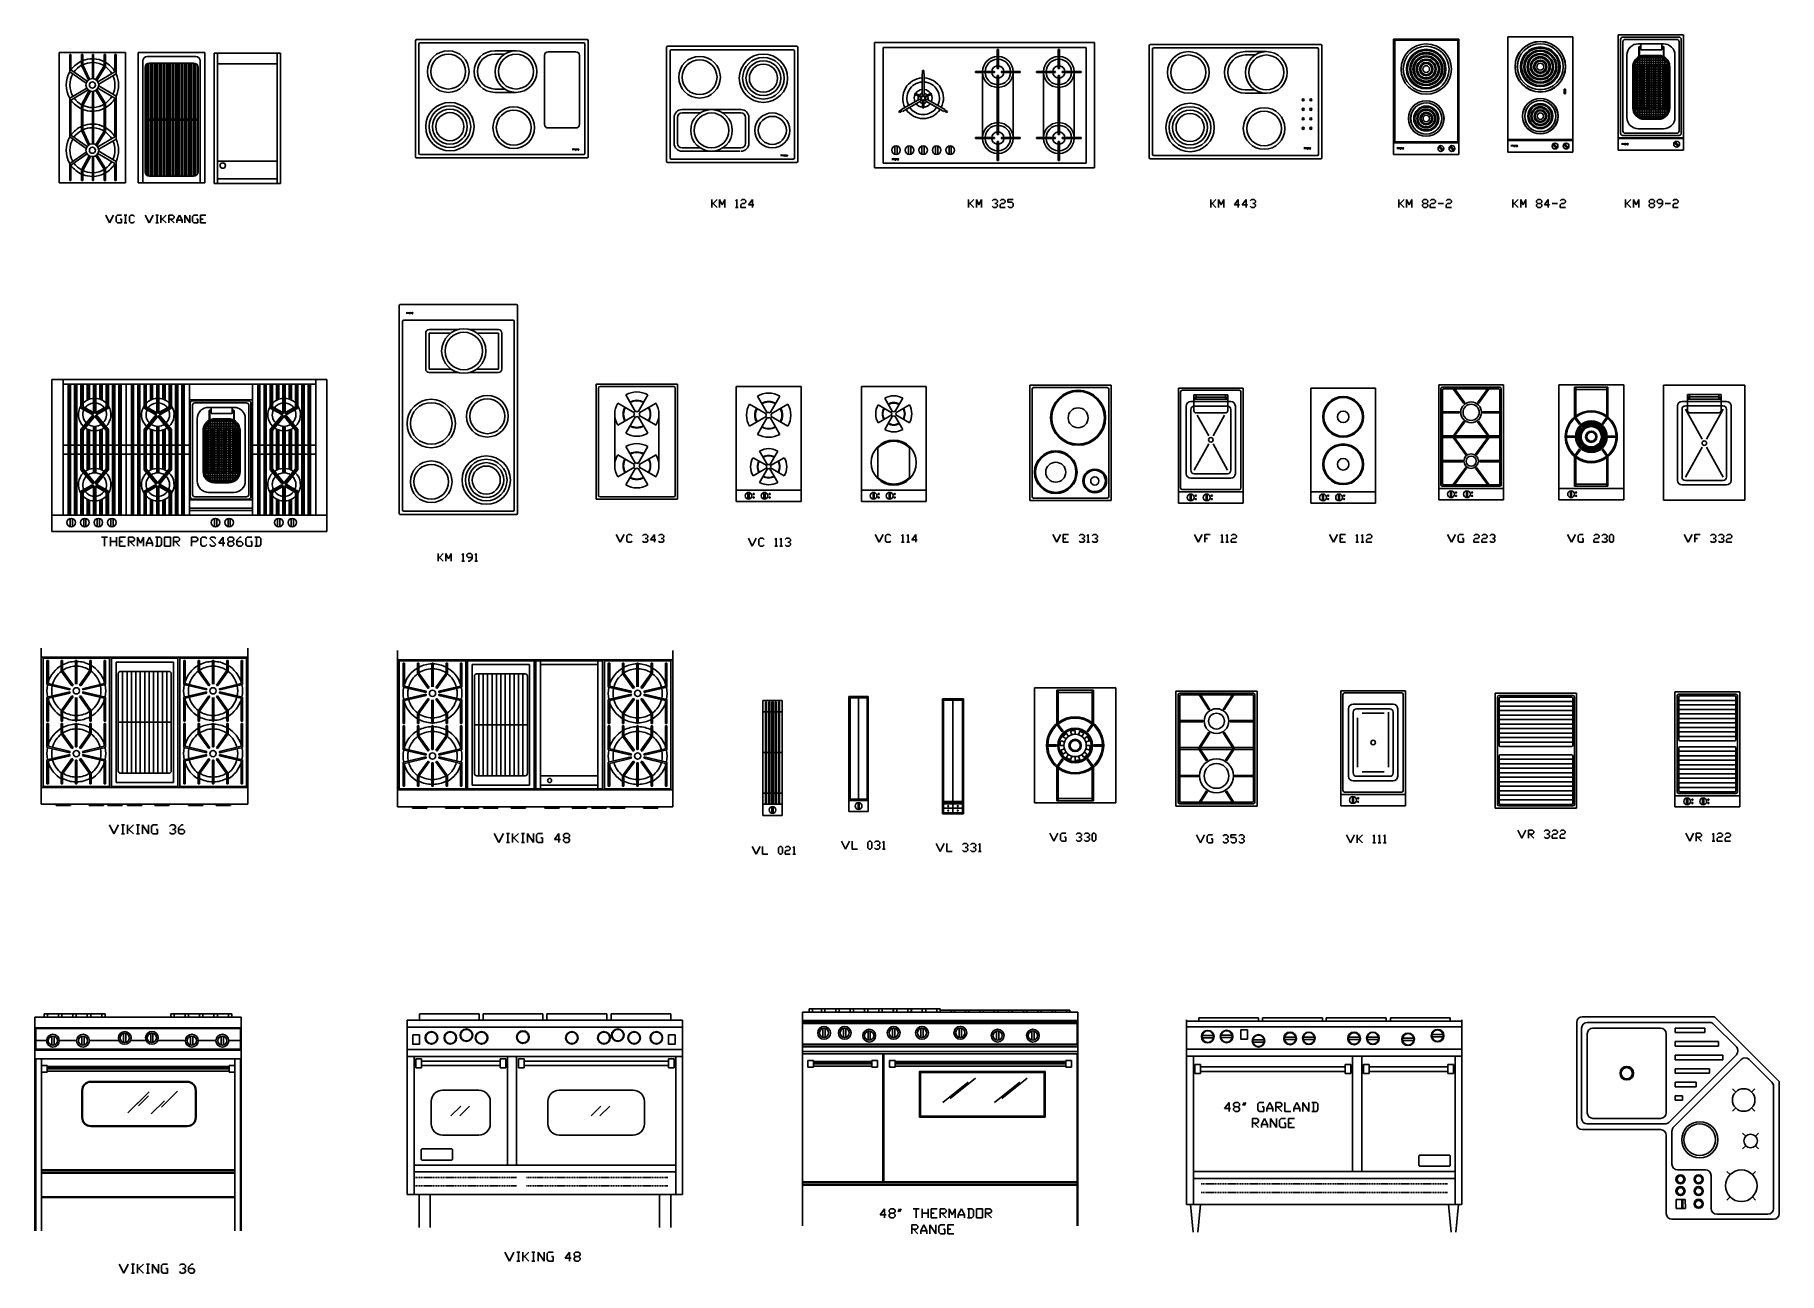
# Model space of a CAD drawing. Header units: inches. Extents: x 6 to 779, y -1361 to -812.
import ezdxf

# ---------------------------------------------------------------- set-up
doc = ezdxf.new("R2010")
doc.units = ezdxf.units.IN
doc.header["$MEASUREMENT"] = 0
doc.linetypes.add('DASHED', pattern=[0.75, 0.5, -0.25])
for name, color, linetype in [('BORDERS', 50, 'Continuous'), ('CABS', 7, 'Continuous'), ('MECHANICAL', 7, 'Continuous'), ('Text', 6, 'Continuous'), ('WALLS', 5, 'Continuous')]:
    doc.layers.add(name, color=color, linetype=linetype)
pattern_1 = [(45, (-2730.5928, -1626.96787), (-0.176776695, 0.176776695), [])]
pattern_2 = [(45, (-2702.6128, -1626.96787), (-0.176776695, 0.176776695), [])]
pattern_3 = [(45, (-2646.6528, -1626.96787), (-0.176776695, 0.176776695), [])]

msp = doc.modelspace()

# ---------------------------------------------------------------- hatches: boundary and pattern name
at = {"layer": 'CABS'}
h = msp.add_hatch(dxfattribs=at)
h.set_pattern_fill('ANSI31', color=8, scale=2, style=0)
h.set_pattern_definition(pattern_1)
h.paths.add_polyline_path([(20.85, -966.66), (21.85, -966.66), (21.85, -993.67), (21.85, -1024.68), (20.85, -1024.68), (20.85, -993.67)])
h.paths.add_polyline_path([(23.65, -966.66), (24.65, -966.66), (24.65, -993.67), (24.65, -1024.68), (23.65, -1024.68), (23.65, -993.67)])
h = msp.add_hatch(dxfattribs=at)
h.set_pattern_fill('ANSI31', color=8, scale=2, style=0)
h.set_pattern_definition(pattern_1)
edge = h.paths.add_edge_path()
edge.add_line((26.45, -966.66), (27.45, -966.66))
edge.add_line((27.45, -966.66), (27.45, -976.67))
edge.add_line((27.45, -976.67), (31.74, -979.13))
edge.add_arc((31.49, -979.56), 0.5, -119.76491, 60.23509, ccw=False)
edge.add_line((31.24, -980), (26.45, -977.25))
edge.add_line((26.45, -977.25), (26.45, -966.66))
h = msp.add_hatch(dxfattribs=at)
h.set_pattern_fill('ANSI31', color=8, scale=2, style=0)
h.set_pattern_definition(pattern_1)
edge = h.paths.add_edge_path()
edge.add_line((29.25, -966.66), (30.25, -966.66))
edge.add_line((30.25, -973.32), (30.25, -966.66))
edge.add_line((29.25, -973.74), (29.25, -966.66))
edge.add_arc((32.55, -980.17), 7.22, 93.96847, 134.90364)
h = msp.add_hatch(dxfattribs=at)
h.set_pattern_fill('ANSI31', color=8, scale=2, style=0)
h.set_pattern_definition(pattern_1)
h.paths.add_polyline_path([(33.05, -966.66), (32.05, -966.66), (32.05, -978.88, 1), (33.05, -978.88)])
h = msp.add_hatch(dxfattribs=at)
h.set_pattern_fill('ANSI31', color=8, scale=2, style=0)
h.set_pattern_definition(pattern_1)
edge = h.paths.add_edge_path()
edge.add_line((37.65, -966.66), (38.65, -966.66))
edge.add_line((38.65, -966.66), (38.65, -977.25))
edge.add_line((38.65, -977.25), (33.85, -980))
edge.add_arc((33.6, -979.57), 0.5, 119.76491, 299.76491, ccw=False)
edge.add_line((33.35, -979.13), (37.65, -976.67))
edge.add_line((37.65, -976.67), (37.65, -966.66))
h = msp.add_hatch(dxfattribs=at)
h.set_pattern_fill('ANSI31', color=8, scale=2, style=0)
h.set_pattern_definition(pattern_1)
h.paths.add_polyline_path([(35.85, -966.66), (34.85, -966.66), (34.85, -973.32, -0.03761), (35.85, -973.74)])
h = msp.add_hatch(dxfattribs=at)
h.set_pattern_fill('ANSI31', color=8, scale=2, style=0)
h.set_pattern_definition(pattern_1)
h.paths.add_polyline_path([(43.25, -1024.68), (44.25, -1024.68), (44.25, -993.67), (44.25, -966.66), (43.25, -966.66), (43.25, -993.67)])
h.paths.add_polyline_path([(40.45, -1024.68), (41.45, -1024.68), (41.45, -993.67), (41.45, -966.66), (40.45, -966.66), (40.45, -993.67)])
h = msp.add_hatch(dxfattribs=at)
h.set_pattern_fill('ANSI31', color=8, scale=2, style=0)
h.set_pattern_definition(pattern_2)
h.paths.add_polyline_path([(48.83, -966.66), (49.83, -966.66), (49.83, -993.67), (49.83, -1024.68), (48.83, -1024.68), (48.83, -993.67)])
h.paths.add_polyline_path([(51.63, -966.66), (52.63, -966.66), (52.63, -993.67), (52.63, -1024.68), (51.63, -1024.68), (51.63, -993.67)])
h = msp.add_hatch(dxfattribs=at)
h.set_pattern_fill('ANSI31', color=8, scale=2, style=0)
h.set_pattern_definition(pattern_2)
edge = h.paths.add_edge_path()
edge.add_line((54.43, -966.66), (55.43, -966.66))
edge.add_line((55.43, -966.66), (55.43, -976.67))
edge.add_line((55.43, -976.67), (59.72, -979.13))
edge.add_arc((59.47, -979.56), 0.5, -119.76491, 60.23509, ccw=False)
edge.add_line((59.22, -980), (54.43, -977.25))
edge.add_line((54.43, -977.25), (54.43, -966.66))
h = msp.add_hatch(dxfattribs=at)
h.set_pattern_fill('ANSI31', color=8, scale=2, style=0)
h.set_pattern_definition(pattern_2)
edge = h.paths.add_edge_path()
edge.add_line((57.23, -966.66), (58.23, -966.66))
edge.add_line((58.23, -973.32), (58.23, -966.66))
edge.add_line((57.23, -973.74), (57.23, -966.66))
edge.add_arc((60.53, -980.17), 7.22, 93.96847, 134.90364)
h = msp.add_hatch(dxfattribs=at)
h.set_pattern_fill('ANSI31', color=8, scale=2, style=0)
h.set_pattern_definition(pattern_2)
h.paths.add_polyline_path([(61.03, -966.66), (60.03, -966.66), (60.03, -978.88, 1), (61.03, -978.88)])
h = msp.add_hatch(dxfattribs=at)
h.set_pattern_fill('ANSI31', color=8, scale=2, style=0)
h.set_pattern_definition(pattern_2)
edge = h.paths.add_edge_path()
edge.add_line((65.63, -966.66), (66.63, -966.66))
edge.add_line((66.63, -966.66), (66.63, -977.25))
edge.add_line((66.63, -977.25), (61.83, -980))
edge.add_arc((61.58, -979.57), 0.5, 119.76491, 299.76491, ccw=False)
edge.add_line((61.33, -979.13), (65.63, -976.67))
edge.add_line((65.63, -976.67), (65.63, -966.66))
h = msp.add_hatch(dxfattribs=at)
h.set_pattern_fill('ANSI31', color=8, scale=2, style=0)
h.set_pattern_definition(pattern_2)
h.paths.add_polyline_path([(63.83, -966.66), (62.83, -966.66), (62.83, -973.32, -0.03761), (63.83, -973.74)])
h = msp.add_hatch(dxfattribs=at)
h.set_pattern_fill('ANSI31', color=8, scale=2, style=0)
h.set_pattern_definition(pattern_2)
h.paths.add_polyline_path([(71.23, -1024.68), (72.23, -1024.68), (72.23, -993.67), (72.23, -966.66), (71.23, -966.66), (71.23, -993.67)])
h.paths.add_polyline_path([(68.43, -1024.68), (69.43, -1024.68), (69.43, -993.67), (69.43, -966.66), (68.43, -966.66), (68.43, -993.67)])
h = msp.add_hatch(dxfattribs=at)
h.set_pattern_fill('ANSI31', color=8, scale=2, style=0)
h.set_pattern_definition(pattern_3)
h.paths.add_polyline_path([(104.79, -966.66), (105.79, -966.66), (105.79, -993.67), (105.79, -1024.68), (104.79, -1024.68), (104.79, -993.67)])
h.paths.add_polyline_path([(107.59, -966.66), (108.59, -966.66), (108.59, -993.67), (108.59, -1024.68), (107.59, -1024.68), (107.59, -993.67)])
h = msp.add_hatch(dxfattribs=at)
h.set_pattern_fill('ANSI31', color=8, scale=2, style=0)
h.set_pattern_definition(pattern_3)
edge = h.paths.add_edge_path()
edge.add_line((110.39, -966.66), (111.39, -966.66))
edge.add_line((111.39, -966.66), (111.39, -976.67))
edge.add_line((111.39, -976.67), (115.68, -979.13))
edge.add_arc((115.43, -979.56), 0.5, -119.76491, 60.23509, ccw=False)
edge.add_line((115.18, -980), (110.39, -977.25))
edge.add_line((110.39, -977.25), (110.39, -966.66))
h = msp.add_hatch(dxfattribs=at)
h.set_pattern_fill('ANSI31', color=8, scale=2, style=0)
h.set_pattern_definition(pattern_3)
edge = h.paths.add_edge_path()
edge.add_line((113.19, -966.66), (114.19, -966.66))
edge.add_line((114.19, -973.32), (114.19, -966.66))
edge.add_line((113.19, -973.74), (113.19, -966.66))
edge.add_arc((116.49, -980.17), 7.22, 93.96847, 134.90364)
h = msp.add_hatch(dxfattribs=at)
h.set_pattern_fill('ANSI31', color=8, scale=2, style=0)
h.set_pattern_definition(pattern_3)
h.paths.add_polyline_path([(116.99, -966.66), (115.99, -966.66), (115.99, -978.88, 1), (116.99, -978.88)])
h = msp.add_hatch(dxfattribs=at)
h.set_pattern_fill('ANSI31', color=8, scale=2, style=0)
h.set_pattern_definition(pattern_3)
edge = h.paths.add_edge_path()
edge.add_line((121.59, -966.66), (122.59, -966.66))
edge.add_line((122.59, -966.66), (122.59, -977.25))
edge.add_line((122.59, -977.25), (117.79, -980))
edge.add_arc((117.54, -979.57), 0.5, 119.76491, 299.76491, ccw=False)
edge.add_line((117.29, -979.13), (121.59, -976.67))
edge.add_line((121.59, -976.67), (121.59, -966.66))
h = msp.add_hatch(dxfattribs=at)
h.set_pattern_fill('ANSI31', color=8, scale=2, style=0)
h.set_pattern_definition(pattern_3)
h.paths.add_polyline_path([(119.79, -966.66), (118.79, -966.66), (118.79, -973.32, -0.03761), (119.79, -973.74)])
h = msp.add_hatch(dxfattribs=at)
h.set_pattern_fill('ANSI31', color=8, scale=2, style=0)
h.set_pattern_definition(pattern_3)
h.paths.add_polyline_path([(127.19, -1024.68), (128.19, -1024.68), (128.19, -993.67), (128.19, -966.66), (127.19, -966.66), (127.19, -993.67)])
h.paths.add_polyline_path([(124.39, -1024.68), (125.39, -1024.68), (125.39, -993.67), (125.39, -966.66), (124.39, -966.66), (124.39, -993.67)])
h = msp.add_hatch(dxfattribs=at)
h.set_pattern_fill('ANSI31', color=8, scale=2, style=0)
h.set_pattern_definition(pattern_1)
h.paths.add_polyline_path([(27.45, -997.67), (26.45, -997.67), (26.45, -1004.56), (31.4, -1010.59, 1), (32.18, -1009.96), (27.45, -1004.2)])
h.paths.add_polyline_path([(29.25, -1004.75, -0.03761), (30.25, -1004.33), (30.25, -997.67), (29.25, -997.67)])
h.paths.add_polyline_path([(30.25, -993.67), (29.25, -993.67), (29.25, -997.67), (30.25, -997.67)])
h.paths.add_polyline_path([(30.25, -987.01, -0.03761), (29.25, -986.59), (29.25, -993.67), (30.25, -993.67)])
h.paths.add_polyline_path([(33.05, -985.37, -0.04796), (32.05, -985.37), (32.05, -993.67), (33.05, -993.67)])
h.paths.add_polyline_path([(32.05, -997.67), (33.05, -997.67), (33.05, -993.67), (32.05, -993.67)])
h.paths.add_polyline_path([(33.05, -997.67), (32.05, -997.67), (32.05, -1005.97, -0.04796), (33.05, -1005.97)])
h.paths.add_polyline_path([(35.85, -997.67), (34.85, -997.67), (34.85, -1004.33, -0.03761), (35.85, -1004.75)], flags=17)
h.paths.add_polyline_path([(35.85, -993.67), (34.85, -993.67), (34.85, -997.67), (35.85, -997.67)])
h.paths.add_polyline_path([(35.85, -986.59, -0.03761), (34.85, -987.01), (34.85, -993.67), (35.85, -993.67)])
h.paths.add_polyline_path([(38.65, -986.81), (33.65, -980.72, 1), (32.88, -981.35), (37.65, -987.17), (37.65, -993.67), (38.65, -993.67)])
h.paths.add_polyline_path([(38.65, -993.67), (37.65, -993.67), (37.65, -997.67), (38.65, -997.67)])
h.paths.add_polyline_path([(37.65, -1004.17), (32.88, -1009.99, 1), (33.65, -1010.62), (38.65, -1004.53), (38.65, -997.67), (37.65, -997.67)])
h = msp.add_hatch(dxfattribs=at)
h.set_pattern_fill('ANSI31', color=8, scale=2, style=0)
h.set_pattern_definition(pattern_1)
h.paths.add_polyline_path([(32.18, -981.39, 1), (31.4, -980.75), (26.45, -986.78), (26.45, -993.67), (27.45, -993.67), (27.45, -987.14)])
h = msp.add_hatch(dxfattribs=at)
h.set_pattern_fill('ANSI31', color=8, scale=2, style=0)
h.set_pattern_definition(pattern_2)
h.paths.add_polyline_path([(55.43, -997.67), (54.43, -997.67), (54.43, -1004.56), (59.38, -1010.59, 1), (60.16, -1009.96), (55.43, -1004.2)])
h.paths.add_polyline_path([(57.23, -1004.75, -0.03761), (58.23, -1004.33), (58.23, -997.67), (57.23, -997.67)])
h.paths.add_polyline_path([(58.23, -993.67), (57.23, -993.67), (57.23, -997.67), (58.23, -997.67)])
h.paths.add_polyline_path([(58.23, -987.01, -0.03761), (57.23, -986.59), (57.23, -993.67), (58.23, -993.67)])
h.paths.add_polyline_path([(61.03, -985.37, -0.04796), (60.03, -985.37), (60.03, -993.67), (61.03, -993.67)])
h.paths.add_polyline_path([(60.03, -997.67), (61.03, -997.67), (61.03, -993.67), (60.03, -993.67)])
h.paths.add_polyline_path([(61.03, -997.67), (60.03, -997.67), (60.03, -1005.97, -0.04796), (61.03, -1005.97)])
h.paths.add_polyline_path([(63.83, -997.67), (62.83, -997.67), (62.83, -1004.33, -0.03761), (63.83, -1004.75)], flags=17)
h.paths.add_polyline_path([(63.83, -993.67), (62.83, -993.67), (62.83, -997.67), (63.83, -997.67)])
h.paths.add_polyline_path([(63.83, -986.59, -0.03761), (62.83, -987.01), (62.83, -993.67), (63.83, -993.67)])
h.paths.add_polyline_path([(66.63, -986.81), (61.63, -980.72, 1), (60.86, -981.35), (65.63, -987.17), (65.63, -993.67), (66.63, -993.67)])
h.paths.add_polyline_path([(66.63, -993.67), (65.63, -993.67), (65.63, -997.67), (66.63, -997.67)])
h.paths.add_polyline_path([(65.63, -1004.17), (60.86, -1009.99, 1), (61.63, -1010.62), (66.63, -1004.53), (66.63, -997.67), (65.63, -997.67)])
h = msp.add_hatch(dxfattribs=at)
h.set_pattern_fill('ANSI31', color=8, scale=2, style=0)
h.set_pattern_definition(pattern_2)
h.paths.add_polyline_path([(60.16, -981.39, 1), (59.38, -980.75), (54.43, -986.78), (54.43, -993.67), (55.43, -993.67), (55.43, -987.14)])
h = msp.add_hatch(dxfattribs=at)
h.set_pattern_fill('ANSI31', color=8, scale=2, style=0)
h.set_pattern_definition(pattern_3)
h.paths.add_polyline_path([(111.39, -997.67), (110.39, -997.67), (110.39, -1004.56), (115.34, -1010.59, 1), (116.12, -1009.96), (111.39, -1004.2)])
h.paths.add_polyline_path([(113.19, -1004.75, -0.03761), (114.19, -1004.33), (114.19, -997.67), (113.19, -997.67)])
h.paths.add_polyline_path([(114.19, -993.67), (113.19, -993.67), (113.19, -997.67), (114.19, -997.67)])
h.paths.add_polyline_path([(114.19, -987.01, -0.03761), (113.19, -986.59), (113.19, -993.67), (114.19, -993.67)])
h.paths.add_polyline_path([(116.99, -985.37, -0.04796), (115.99, -985.37), (115.99, -993.67), (116.99, -993.67)])
h.paths.add_polyline_path([(115.99, -997.67), (116.99, -997.67), (116.99, -993.67), (115.99, -993.67)])
h.paths.add_polyline_path([(116.99, -997.67), (115.99, -997.67), (115.99, -1005.97, -0.04796), (116.99, -1005.97)])
h.paths.add_polyline_path([(119.79, -997.67), (118.79, -997.67), (118.79, -1004.33, -0.03761), (119.79, -1004.75)], flags=17)
h.paths.add_polyline_path([(119.79, -993.67), (118.79, -993.67), (118.79, -997.67), (119.79, -997.67)])
h.paths.add_polyline_path([(119.79, -986.59, -0.03761), (118.79, -987.01), (118.79, -993.67), (119.79, -993.67)])
h.paths.add_polyline_path([(122.59, -986.81), (117.59, -980.72, 1), (116.82, -981.35), (121.59, -987.17), (121.59, -993.67), (122.59, -993.67)])
h.paths.add_polyline_path([(122.59, -993.67), (121.59, -993.67), (121.59, -997.67), (122.59, -997.67)])
h.paths.add_polyline_path([(121.59, -1004.17), (116.82, -1009.99, 1), (117.59, -1010.62), (122.59, -1004.53), (122.59, -997.67), (121.59, -997.67)])
h = msp.add_hatch(dxfattribs=at)
h.set_pattern_fill('ANSI31', color=8, scale=2, style=0)
h.set_pattern_definition(pattern_3)
h.paths.add_polyline_path([(116.12, -981.39, 1), (115.34, -980.75), (110.39, -986.78), (110.39, -993.67), (111.39, -993.67), (111.39, -987.14)])
h = msp.add_hatch(dxfattribs=at)
h.set_pattern_fill('ANSI31', color=8, scale=2, style=0)
h.set_pattern_definition(pattern_1)
h.paths.add_polyline_path([(27.45, -993.67), (26.45, -993.67), (26.45, -997.67), (27.45, -997.67)])
h = msp.add_hatch(dxfattribs=at)
h.set_pattern_fill('ANSI31', color=8, scale=2, style=0)
h.set_pattern_definition(pattern_2)
h.paths.add_polyline_path([(55.43, -993.67), (54.43, -993.67), (54.43, -997.67), (55.43, -997.67)])
h = msp.add_hatch(dxfattribs=at)
h.set_pattern_fill('ANSI31', color=8, scale=2, style=0)
h.set_pattern_definition(pattern_3)
h.paths.add_polyline_path([(111.39, -993.67), (110.39, -993.67), (110.39, -997.67), (111.39, -997.67)])
h = msp.add_hatch(dxfattribs=at)
h.set_pattern_fill('ANSI31', color=8, scale=2, style=0)
h.set_pattern_definition(pattern_1)
edge = h.paths.add_edge_path()
edge.add_line((26.45, -1014.09), (26.45, -1024.68))
edge.add_line((26.45, -1024.68), (27.45, -1024.68))
edge.add_line((27.45, -1024.68), (27.45, -1014.67))
edge.add_line((27.45, -1014.67), (31.74, -1012.21))
edge.add_arc((31.49, -1011.78), 0.5, 299.76491, 479.76491)
edge.add_line((31.24, -1011.35), (26.45, -1014.09))
h = msp.add_hatch(dxfattribs=at)
h.set_pattern_fill('ANSI31', color=8, scale=2, style=0)
h.set_pattern_definition(pattern_1)
edge = h.paths.add_edge_path()
edge.add_line((32.05, -1012.47), (32.05, -1024.68))
edge.add_line((32.05, -1024.68), (33.05, -1024.68))
edge.add_line((33.05, -1024.68), (33.05, -1012.47))
edge.add_arc((32.55, -1012.47), 0.5, 0, 180)
h = msp.add_hatch(dxfattribs=at)
h.set_pattern_fill('ANSI31', color=8, scale=2, style=0)
h.set_pattern_definition(pattern_1)
edge = h.paths.add_edge_path()
edge.add_line((33.35, -1012.21), (37.65, -1014.67))
edge.add_line((37.65, -1014.67), (37.65, -1024.68))
edge.add_line((37.65, -1024.68), (38.65, -1024.68))
edge.add_line((38.65, -1024.68), (38.65, -1014.09))
edge.add_line((38.65, -1014.09), (33.85, -1011.34))
edge.add_arc((33.6, -1011.77), 0.5, 60.23509, 240.23509)
edge = h.paths.add_edge_path(flags=16)
edge.add_line((33.35, -1012.21), (37.65, -1014.67))
h = msp.add_hatch(dxfattribs=at)
h.set_pattern_fill('ANSI31', color=8, scale=2, style=0)
h.set_pattern_definition(pattern_2)
edge = h.paths.add_edge_path()
edge.add_line((54.43, -1014.09), (54.43, -1024.68))
edge.add_line((54.43, -1024.68), (55.43, -1024.68))
edge.add_line((55.43, -1024.68), (55.43, -1014.67))
edge.add_line((55.43, -1014.67), (59.72, -1012.21))
edge.add_arc((59.47, -1011.78), 0.5, 299.76491, 479.76491)
edge.add_line((59.22, -1011.35), (54.43, -1014.09))
h = msp.add_hatch(dxfattribs=at)
h.set_pattern_fill('ANSI31', color=8, scale=2, style=0)
h.set_pattern_definition(pattern_2)
edge = h.paths.add_edge_path()
edge.add_line((60.03, -1012.47), (60.03, -1024.68))
edge.add_line((60.03, -1024.68), (61.03, -1024.68))
edge.add_line((61.03, -1024.68), (61.03, -1012.47))
edge.add_arc((60.53, -1012.47), 0.5, 0, 180)
h = msp.add_hatch(dxfattribs=at)
h.set_pattern_fill('ANSI31', color=8, scale=2, style=0)
h.set_pattern_definition(pattern_2)
edge = h.paths.add_edge_path()
edge.add_line((61.33, -1012.21), (65.63, -1014.67))
edge.add_line((65.63, -1014.67), (65.63, -1024.68))
edge.add_line((65.63, -1024.68), (66.63, -1024.68))
edge.add_line((66.63, -1024.68), (66.63, -1014.09))
edge.add_line((66.63, -1014.09), (61.83, -1011.34))
edge.add_arc((61.58, -1011.77), 0.5, 60.23509, 240.23509)
edge = h.paths.add_edge_path(flags=16)
edge.add_line((61.33, -1012.21), (65.63, -1014.67))
h = msp.add_hatch(dxfattribs=at)
h.set_pattern_fill('ANSI31', color=8, scale=2, style=0)
h.set_pattern_definition(pattern_3)
edge = h.paths.add_edge_path()
edge.add_line((110.39, -1014.09), (110.39, -1024.68))
edge.add_line((110.39, -1024.68), (111.39, -1024.68))
edge.add_line((111.39, -1024.68), (111.39, -1014.67))
edge.add_line((111.39, -1014.67), (115.68, -1012.21))
edge.add_arc((115.43, -1011.78), 0.5, 299.76491, 479.76491)
edge.add_line((115.18, -1011.35), (110.39, -1014.09))
h = msp.add_hatch(dxfattribs=at)
h.set_pattern_fill('ANSI31', color=8, scale=2, style=0)
h.set_pattern_definition(pattern_3)
edge = h.paths.add_edge_path()
edge.add_line((115.99, -1012.47), (115.99, -1024.68))
edge.add_line((115.99, -1024.68), (116.99, -1024.68))
edge.add_line((116.99, -1024.68), (116.99, -1012.47))
edge.add_arc((116.49, -1012.47), 0.5, 0, 180)
h = msp.add_hatch(dxfattribs=at)
h.set_pattern_fill('ANSI31', color=8, scale=2, style=0)
h.set_pattern_definition(pattern_3)
edge = h.paths.add_edge_path()
edge.add_line((117.29, -1012.21), (121.59, -1014.67))
edge.add_line((121.59, -1014.67), (121.59, -1024.68))
edge.add_line((121.59, -1024.68), (122.59, -1024.68))
edge.add_line((122.59, -1024.68), (122.59, -1014.09))
edge.add_line((122.59, -1014.09), (117.79, -1011.34))
edge.add_arc((117.54, -1011.77), 0.5, 60.23509, 240.23509)
edge = h.paths.add_edge_path(flags=16)
edge.add_line((117.29, -1012.21), (121.59, -1014.67))
h = msp.add_hatch(dxfattribs=at)
h.set_pattern_fill('ANSI31', color=8, scale=2, style=0)
h.set_pattern_definition(pattern_1)
h.paths.add_polyline_path([(30.25, -1018.02, -0.03761), (29.25, -1017.6), (29.25, -1024.68), (30.25, -1024.68)])
h = msp.add_hatch(dxfattribs=at)
h.set_pattern_fill('ANSI31', color=8, scale=2, style=0)
h.set_pattern_definition(pattern_2)
h.paths.add_polyline_path([(58.23, -1018.02, -0.03761), (57.23, -1017.6), (57.23, -1024.68), (58.23, -1024.68)])
h = msp.add_hatch(dxfattribs=at)
h.set_pattern_fill('ANSI31', color=8, scale=2, style=0)
h.set_pattern_definition(pattern_3)
h.paths.add_polyline_path([(114.19, -1018.02, -0.03761), (113.19, -1017.6), (113.19, -1024.68), (114.19, -1024.68)])

# ---------------------------------------------------------------- linework, layer by layer
for p, q in [((689.19, -1249.5), (689.19, -1294.5)), ((691.69, -1247), (750.19, -1247)), ((693.89, -1249.5), (748.12, -1249.5)), ((759.94, -1260.29), (749.88, -1250.23)), ((778.89, -1275.7), (750.19, -1247)), ((691.39, -1252), (691.39, -1292)), ((693.89, -1254.5), (693.89, -1289.5)), ((696.39, -1252), (726.39, -1252)), ((728.89, -1254.5), (728.89, -1289.5)), ((732.89, -1252), (746, -1252)), ((732.89, -1252), (732.89, -1254)), ((732.89, -1254), (746, -1254)), ((732.89, -1258), (752, -1258)), ((732.89, -1258), (732.89, -1260)), ((746, -1252), (746, -1254)), ((752, -1258), (752, -1260)), ((759.94, -1263.83), (730, -1293.77)), ((762.06, -1265.95), (732.12, -1295.89)), ((732.89, -1260), (752, -1260)), ((732.89, -1264), (754, -1264)), ((732.89, -1264), (732.89, -1266)), ((732.89, -1266), (754, -1266)), ((754, -1264), (754, -1266)), ((775.66, -1276), (765.6, -1265.95)), ((732.89, -1270), (748.11, -1270)), ((732.89, -1270), (732.89, -1272)), ((732.89, -1272), (748.11, -1272)), ((748.11, -1270), (748.11, -1272)), ((732.89, -1276), (742.11, -1276)), ((732.89, -1276), (732.89, -1278)), ((732.89, -1278), (742.11, -1278)), ((732.89, -1282), (736.11, -1282)), ((732.89, -1282), (732.89, -1284)), ((736.11, -1282), (736.11, -1284)), ((742.11, -1276), (742.11, -1278)), ((759.64, -1280.33), (758.23, -1278.92)), ((768.13, -1278.92), (766.72, -1280.33)), ((776.39, -1332), (776.39, -1277.77)), ((778.89, -1334.2), (778.89, -1275.7)), ((732.89, -1284), (736.11, -1284)), ((759.64, -1287.4), (758.23, -1288.82)), ((768.13, -1288.82), (766.72, -1287.4)), ((691.69, -1297), (726.39, -1297)), ((693.89, -1294.5), (728.23, -1294.5)), ((696.39, -1292), (726.39, -1292)), ((731.39, -1312.33), (731.39, -1297.66)), ((728.89, -1334.2), (728.89, -1299.5)), ((764.13, -1299.9), (762.72, -1298.49)), ((764.13, -1304.14), (762.72, -1305.56)), ((769.79, -1298.49), (768.38, -1299.9)), ((769.79, -1305.56), (768.38, -1304.14)), ((733.89, -1314.83), (746.22, -1314.83)), ((748.72, -1317.33), (748.72, -1332)), ((757.15, -1316.93), (755.74, -1315.52)), ((768.47, -1315.52), (767.05, -1316.93)), ((737.25, -1327.95), (733.23, -1327.95)), ((733.23, -1327.95), (733.23, -1332)), ((735.72, -1327.95), (735.72, -1332)), ((736.19, -1327.95), (736.19, -1332)), ((737.34, -1332), (737.25, -1327.95)), ((757.15, -1326.83), (755.74, -1328.25)), ((768.47, -1328.25), (767.05, -1326.83)), ((776.39, -1336.7), (731.39, -1336.7)), ((733.23, -1332), (737.34, -1332)), ((773.89, -1334.5), (751.22, -1334.5))]:
    msp.add_line(p, q)
for centre, radius in [((711.39, -1272), 3), ((711.39, -1272), 2.5), ((763.18, -1283.87), 5), ((743.72, -1301.48), 8), ((743.72, -1301.48), 7), ((766.25, -1302.02), 3), ((735.19, -1319.03), 2), ((735.19, -1319.03), 1.5), ((743.23, -1319.03), 2), ((743.23, -1319.03), 1.5), ((762.1, -1321.88), 7), ((735.19, -1324.24), 2), ((735.19, -1324.24), 1.5), ((743.23, -1324.24), 2), ((743.23, -1329.87), 2), ((743.23, -1324.24), 1.5), ((743.23, -1329.87), 1.5)]:
    msp.add_circle(centre, radius)
for centre, start, end in [((691.69, -1249.5), 90, 180), ((693.89, -1252), 90, 180), ((748.12, -1252), 45, 90), ((696.39, -1254.5), 90, 180), ((726.39, -1254.5), 360, 90), ((758.17, -1262.06), 315, 45), ((763.83, -1267.71), 45, 135), ((773.89, -1277.77), 360, 45), ((696.39, -1289.5), 180, 270), ((726.39, -1289.5), 270, 360), ((691.69, -1294.5), 180, 270), ((693.89, -1292), 180, 270), ((726.39, -1299.5), 0, 90), ((728.23, -1292), 270, 315), ((733.89, -1297.66), 135, 180), ((733.89, -1312.33), 180, 270), ((746.22, -1317.33), 0, 90), ((731.39, -1334.2), 180, 270), ((751.22, -1332), 180, 270), ((773.89, -1332), 270, 360), ((776.39, -1334.2), 270, 0)]:
    msp.add_arc(centre, 2.5, start, end)
at = {"layer": 'BORDERS', "color": 7}
for centre, radius in [((585.75, -981.14), 8.55), ((585.75, -981.14), 2.56), ((585.75, -1002.17), 8.55), ((585.75, -1002.17), 2.56)]:
    msp.add_circle(centre, radius, dxfattribs=at)
at = {"layer": 'CABS', "color": 7}
for p, q in [((174.72, -865.93), (174.72, -814.46)), ((175.22, -813.96), (250.74, -813.96)), ((176.22, -864.43), (176.22, -815.96)), ((176.72, -815.46), (249.24, -815.46)), ((209.91, -818.94), (219.25, -818.94)), ((249.74, -864.43), (249.74, -815.96)), ((251.24, -865.93), (251.24, -814.46)), ((285.99, -817.46), (285.99, -867.9)), ((343.59, -816.96), (286.49, -816.96)), ((287.49, -818.96), (287.49, -866.4)), ((342.09, -818.46), (287.99, -818.46)), ((342.59, -818.96), (342.59, -866.4)), ((344.09, -817.46), (344.09, -867.9)), ((499.81, -866.29), (499.81, -816.65)), ((500.31, -816.15), (575.82, -816.15)), ((501.31, -864.79), (501.31, -818.15)), ((501.81, -817.65), (574.32, -817.65)), ((574.82, -864.79), (574.82, -818.15)), ((576.32, -866.29), (576.32, -816.65)), ((608.09, -813.74), (608.09, -864.86)), ((608.09, -813.74), (636.98, -813.74)), ((636.98, -813.74), (636.98, -864.86)), ((658.64, -812.68), (658.64, -863.79)), ((658.64, -812.68), (687.53, -812.68)), ((687.53, -812.68), (687.53, -863.79)), ((209.91, -820.44), (214.2, -820.44)), ((231.92, -820.87), (231.92, -851.63)), ((233.42, -819.37), (245.81, -819.37)), ((247.31, -820.87), (247.31, -851.63)), ((542.38, -819.3), (551.71, -819.3)), ((542.38, -820.8), (546.67, -820.8)), ((209.91, -835.87), (214.2, -835.87)), ((209.91, -837.37), (219.25, -837.37)), ((542.38, -836.24), (546.67, -836.24)), ((542.38, -837.74), (551.71, -837.74)), ((683.59, -836.26), (683.59, -837.67)), ((684.31, -836.26), (684.31, -837.67)), ((292.82, -844.99), (305.86, -844.99)), ((292.82, -846.49), (300.82, -846.49)), ((318.9, -844.99), (305.86, -844.99)), ((318.9, -846.49), (310.9, -846.49)), ((233.42, -853.13), (245.81, -853.13)), ((707.64, -857.46), (736.53, -857.46)), ((710.64, -855.46), (733.53, -855.46)), ((176.72, -864.93), (249.24, -864.93)), ((292.82, -861.92), (300.82, -861.92)), ((292.82, -863.42), (305.86, -863.42)), ((318.41, -863.42), (305.38, -863.42)), ((318.9, -861.92), (310.9, -861.92)), ((501.81, -865.29), (574.32, -865.29)), ((608.09, -859.31), (636.98, -859.31)), ((608.09, -864.86), (636.98, -864.86)), ((658.64, -858.25), (687.53, -858.25)), ((658.64, -863.79), (687.53, -863.79)), ((175.22, -866.43), (250.74, -866.43)), ((343.59, -868.4), (286.49, -868.4)), ((342.09, -866.9), (287.99, -866.9)), ((500.31, -866.79), (575.82, -866.79)), ((167.48, -1023.89), (167.48, -931.87)), ((219.45, -931.37), (167.98, -931.37)), ((219.95, -1023.89), (219.95, -931.87)), ((168.98, -1022.39), (168.98, -938.86)), ((217.95, -938.36), (169.48, -938.36)), ((180.72, -942.49), (193.6, -942.49)), ((198.61, -942.49), (211.49, -942.49)), ((218.45, -1022.39), (218.45, -938.86)), ((179.22, -959.95), (179.22, -943.99)), ((180.72, -943.99), (190.41, -943.99)), ((180.72, -959.95), (180.72, -943.99)), ((201.81, -943.99), (211.49, -943.99)), ((211.49, -959.95), (211.49, -943.99)), ((212.99, -959.95), (212.99, -943.99)), ((180.72, -959.95), (190.41, -959.95)), ((180.72, -961.45), (193.6, -961.45)), ((198.61, -961.45), (211.49, -961.45)), ((201.81, -959.95), (211.49, -959.95)), ((254.77, -1017.64), (254.77, -966.68)), ((254.77, -966.68), (290.8, -966.68)), ((255.77, -1010.93), (255.77, -968.38)), ((255.77, -1015.94), (255.77, -973.39)), ((256.47, -967.68), (289.1, -967.68)), ((272.17, -978.86), (267.88, -971.44)), ((273.4, -978.86), (277.68, -971.44)), ((289.8, -1010.93), (289.8, -968.38)), ((289.8, -1015.94), (289.8, -973.39)), ((290.8, -966.68), (290.8, -1017.64)), ((316.83, -1018.61), (316.83, -967.65)), ((316.83, -967.65), (345.56, -967.65)), ((330.58, -979.35), (326.29, -971.93)), ((331.81, -979.35), (336.09, -971.93)), ((345.56, -967.65), (345.56, -1018.61)), ((372.25, -1018.61), (372.25, -967.65)), ((372.25, -967.65), (400.98, -967.65)), ((386.11, -978.95), (382.61, -972.88)), ((387.11, -978.95), (390.61, -972.88)), ((400.98, -967.65), (400.98, -1018.61)), ((446.9, -1018.14), (446.9, -967.18)), ((446.9, -967.18), (482.94, -967.18)), ((447.9, -1011.43), (447.9, -968.88)), ((448.6, -968.18), (481.24, -968.18)), ((481.94, -1011.43), (481.94, -968.88)), ((482.94, -967.18), (482.94, -1018.14)), ((512.73, -1019.34), (512.73, -968.38)), ((512.73, -968.38), (541.46, -968.38)), ((513.73, -1012.63), (513.73, -970.08)), ((514.43, -969.38), (539.76, -969.38)), ((519.6, -971.38), (534.6, -971.38)), ((519.6, -971.38), (519.6, -978.38)), ((519.6, -973.38), (534.6, -973.38)), ((520.6, -971.38), (520.6, -973.38)), ((520.6, -972.38), (533.6, -972.38)), ((533.6, -971.38), (533.6, -973.38)), ((534.6, -971.38), (534.6, -978.38)), ((540.46, -970.08), (540.46, -1012.63)), ((541.46, -968.38), (541.46, -1019.34)), ((571.38, -1019.34), (571.38, -968.38)), ((571.38, -968.38), (600.11, -968.38)), ((600.11, -968.38), (600.11, -1019.34)), ((628.06, -1017.94), (628.06, -966.98)), ((628.06, -966.98), (656.79, -966.98)), ((629.06, -1011.23), (629.06, -968.68)), ((629.76, -967.98), (655.09, -967.98)), ((629.76, -969.18), (629.76, -978.9)), ((630.26, -968.68), (634.45, -968.68)), ((633.94, -967.98), (639.22, -975.19)), ((634.55, -967.98), (639.62, -974.9)), ((635.07, -968.68), (649.78, -968.68)), ((650.29, -967.98), (645.23, -974.9)), ((650.91, -967.98), (645.63, -975.19)), ((650.4, -968.68), (654.59, -968.68)), ((655.09, -969.18), (655.09, -978.9)), ((655.79, -968.68), (655.79, -1011.23)), ((656.79, -966.98), (656.79, -1017.94)), ((681.29, -1017.94), (681.29, -966.98)), ((681.29, -966.98), (710.02, -966.98)), ((688.29, -967.98), (703.02, -967.98)), ((688.29, -981.37), (688.29, -967.98)), ((688.79, -981.2), (688.79, -967.98)), ((688.79, -968.98), (702.52, -968.98)), ((702.52, -981.2), (702.52, -967.98)), ((703.02, -981.37), (703.02, -967.98)), ((710.02, -966.98), (710.02, -1017.94)), ((727.71, -1018.03), (727.71, -967.08)), ((727.71, -967.08), (763.75, -967.08)), ((738.23, -971.3), (753.23, -971.3)), ((738.23, -971.3), (738.23, -978.3)), ((738.23, -973.3), (753.23, -973.3)), ((739.23, -971.3), (739.23, -973.3)), ((739.23, -972.3), (752.23, -972.3)), ((752.23, -971.3), (752.23, -973.3)), ((753.23, -971.3), (753.23, -978.3)), ((763.75, -967.08), (763.75, -1018.03)), ((271.72, -979.31), (264.3, -975.03)), ((271.72, -980.54), (264.3, -984.82)), ((272.17, -980.99), (267.88, -988.41)), ((273.4, -980.99), (277.68, -988.41)), ((273.84, -979.31), (281.27, -975.03)), ((273.84, -980.54), (281.27, -984.82)), ((330.13, -979.8), (322.71, -975.51)), ((330.13, -981.03), (322.71, -985.31)), ((330.58, -981.48), (326.29, -988.9)), ((331.81, -981.48), (336.09, -988.9)), ((332.25, -979.8), (339.68, -975.51)), ((332.25, -981.03), (339.68, -985.31)), ((385.75, -979.31), (379.69, -975.81)), ((385.75, -980.31), (379.69, -983.81)), ((386.11, -980.68), (382.61, -986.74)), ((387.11, -980.68), (390.61, -986.74)), ((387.48, -979.31), (393.54, -975.81)), ((387.48, -980.31), (393.54, -983.81)), ((447.9, -1016.44), (447.9, -973.89)), ((481.94, -1016.44), (481.94, -973.89)), ((516.23, -1006.33), (516.23, -976.38)), ((518.23, -974.38), (535.96, -974.38)), ((518.23, -1004.83), (518.23, -977.88)), ((519.73, -976.38), (534.46, -976.38)), ((520.6, -979.38), (533.6, -979.38)), ((521.1, -980.38), (526.14, -989.6)), ((533.1, -980.38), (528.06, -989.6)), ((535.96, -977.88), (535.96, -1004.83)), ((537.96, -976.38), (537.96, -1006.33)), ((637.34, -978.9), (629.06, -978.9)), ((637.34, -979.4), (629.06, -979.4)), ((629.76, -979.4), (629.76, -1000.52)), ((647.51, -978.9), (655.79, -978.9)), ((647.51, -979.4), (655.79, -979.4)), ((655.09, -979.4), (655.09, -1000.52)), ((733.86, -1009.32), (733.86, -976.3)), ((735.86, -974.3), (755.59, -974.3)), ((735.86, -1007.82), (735.86, -977.8)), ((737.36, -976.3), (754.09, -976.3)), ((739.23, -979.3), (752.23, -979.3)), ((755.59, -977.8), (755.59, -1007.82)), ((757.59, -976.3), (757.59, -1009.32)), ((634.41, -989.66), (639.22, -983.1)), ((635.07, -989.61), (639.62, -983.4)), ((649.78, -989.61), (645.23, -983.4)), ((650.44, -989.66), (645.63, -983.1)), ((688.38, -981.66), (690.48, -984.53)), ((688.88, -981.5), (690.86, -984.19)), ((691.23, -989.16), (689.26, -988.8)), ((691.32, -988.76), (689.39, -988.23)), ((691.44, -988.38), (689.57, -987.68)), ((691.6, -988.01), (689.8, -987.14)), ((691.79, -987.65), (690.07, -986.63)), ((692.01, -987.31), (690.39, -986.14)), ((692.26, -987), (690.76, -985.68)), ((692.54, -986.71), (691.16, -985.26)), ((692.85, -986.44), (691.6, -984.88)), ((693.17, -986.2), (692.07, -984.53)), ((693.52, -986), (692.57, -984.24)), ((693.88, -985.82), (693.1, -983.98)), ((694.26, -985.68), (693.64, -983.78)), ((694.65, -985.57), (694.21, -983.62)), ((695.05, -985.5), (694.78, -983.52)), ((695.45, -985.46), (695.36, -983.47)), ((695.86, -985.46), (695.95, -983.47)), ((696.26, -985.5), (696.53, -983.52)), ((696.65, -985.57), (697.1, -983.62)), ((697.04, -985.68), (697.66, -983.78)), ((697.42, -985.82), (698.21, -983.98)), ((697.79, -986), (698.73, -984.24)), ((698.13, -986.2), (699.23, -984.53)), ((698.46, -986.44), (699.71, -984.88)), ((698.76, -986.71), (700.15, -985.26)), ((699.04, -987), (700.55, -985.68)), ((699.29, -987.31), (700.91, -986.14)), ((699.52, -987.65), (701.23, -986.63)), ((699.71, -988.01), (701.51, -987.14)), ((699.87, -988.38), (701.74, -987.68)), ((699.99, -988.76), (701.92, -988.23)), ((700.08, -989.16), (702.05, -988.8)), ((702.42, -981.5), (700.45, -984.19)), ((702.92, -981.66), (700.82, -984.53)), ((272.17, -1001.75), (267.88, -994.32)), ((273.4, -1001.75), (277.68, -994.32)), ((330.69, -1002.38), (327.19, -996.32)), ((331.69, -1002.38), (335.19, -996.32)), ((379.61, -1007.86), (379.61, -995.01)), ((393.61, -1007.86), (393.61, -995.01)), ((519.73, -1004.83), (526.14, -993.11)), ((534.46, -1004.83), (528.06, -993.11)), ((634.45, -989.61), (629.76, -989.61)), ((634.45, -990.31), (629.76, -990.31)), ((634.41, -990.26), (640.02, -997.92)), ((635.03, -990.26), (640.43, -997.62)), ((649.78, -989.61), (635.07, -989.61)), ((649.78, -990.31), (635.07, -990.31)), ((649.82, -990.26), (644.42, -997.62)), ((650.44, -990.26), (644.83, -997.92)), ((655.09, -989.61), (650.4, -989.61)), ((655.09, -990.31), (650.4, -990.31)), ((688.16, -989.71), (684.15, -989.71)), ((688.16, -990.21), (684.15, -990.21)), ((688.38, -998.26), (690.48, -995.39)), ((688.88, -998.42), (690.86, -995.73)), ((691.15, -989.96), (689.15, -989.96)), ((691.17, -989.56), (689.18, -989.38)), ((691.17, -990.36), (689.18, -990.54)), ((691.23, -990.76), (689.26, -991.12)), ((691.32, -991.16), (689.39, -991.69)), ((691.44, -991.54), (689.57, -992.24)), ((691.6, -991.91), (689.8, -992.78)), ((691.79, -992.27), (690.07, -993.29)), ((692.01, -992.6), (690.39, -993.78)), ((692.26, -992.92), (690.76, -994.24)), ((692.54, -993.21), (691.16, -994.66)), ((692.85, -993.48), (691.6, -995.04)), ((693.17, -993.72), (692.07, -995.38)), ((693.52, -993.92), (692.57, -995.68)), ((693.88, -994.1), (693.1, -995.94)), ((694.26, -994.24), (693.64, -996.14)), ((694.65, -994.35), (694.21, -996.3)), ((695.05, -994.42), (694.78, -996.4)), ((695.45, -994.46), (695.36, -996.45)), ((695.86, -994.46), (695.95, -996.45)), ((696.26, -994.42), (696.53, -996.4)), ((696.65, -994.35), (697.1, -996.3)), ((697.04, -994.24), (697.66, -996.14)), ((697.42, -994.1), (698.21, -995.94)), ((697.79, -993.92), (698.73, -995.68)), ((698.13, -993.72), (699.23, -995.38)), ((698.46, -993.48), (699.71, -995.04)), ((698.76, -993.21), (700.15, -994.66)), ((699.04, -992.92), (700.55, -994.24)), ((699.29, -992.6), (700.91, -993.78)), ((699.52, -992.27), (701.23, -993.29)), ((699.71, -991.91), (701.51, -992.78)), ((699.87, -991.54), (701.74, -992.24)), ((699.99, -991.16), (701.92, -991.69)), ((700.08, -990.76), (702.05, -991.12)), ((700.14, -989.56), (702.13, -989.38)), ((700.14, -990.36), (702.13, -990.54)), ((700.15, -989.96), (702.15, -989.96)), ((702.42, -998.42), (700.45, -995.73)), ((702.92, -998.26), (700.82, -995.39)), ((703.15, -989.71), (707.15, -989.71)), ((703.15, -990.21), (707.15, -990.21)), ((271.72, -1002.2), (264.3, -997.91)), ((271.72, -1003.42), (264.3, -1007.71)), ((272.17, -1003.87), (267.88, -1011.3)), ((273.4, -1003.87), (277.68, -1011.3)), ((273.84, -1002.2), (281.27, -997.91)), ((273.84, -1003.42), (281.27, -1007.71)), ((330.33, -1002.74), (324.26, -999.24)), ((330.33, -1003.74), (324.26, -1007.24)), ((330.69, -1004.11), (327.19, -1010.17)), ((331.69, -1004.11), (335.19, -1010.17)), ((332.06, -1002.74), (338.12, -999.24)), ((332.06, -1003.74), (338.12, -1007.24)), ((638.7, -1000.52), (629.06, -1000.52)), ((638.7, -1001.02), (629.06, -1001.02)), ((629.76, -1001.02), (629.76, -1010.73)), ((633.94, -1011.93), (640.02, -1003.63)), ((634.55, -1011.93), (640.43, -1003.92)), ((650.29, -1011.93), (644.42, -1003.92)), ((650.91, -1011.93), (644.83, -1003.63)), ((646.14, -1000.52), (655.79, -1000.52)), ((646.14, -1001.02), (655.79, -1001.02)), ((655.09, -1001.02), (655.09, -1010.73)), ((688.29, -998.55), (688.29, -1011.93)), ((688.79, -998.72), (688.79, -1011.93)), ((702.52, -998.72), (702.52, -1011.93)), ((703.02, -998.55), (703.02, -1011.93)), ((535.96, -1008.33), (518.23, -1008.33)), ((534.46, -1006.33), (519.73, -1006.33)), ((655.09, -1011.93), (629.76, -1011.93)), ((634.45, -1011.23), (630.26, -1011.23)), ((649.78, -1011.23), (635.07, -1011.23)), ((654.59, -1011.23), (650.4, -1011.23)), ((703.02, -1011.93), (688.29, -1011.93)), ((702.52, -1010.93), (688.79, -1010.93)), ((755.59, -1011.32), (735.86, -1011.32)), ((754.09, -1009.32), (737.36, -1009.32)), ((76.92, -1016.56), (99.81, -1016.56)), ((290.8, -1017.64), (254.77, -1017.64)), ((289.1, -1016.64), (256.47, -1016.64)), ((345.56, -1013.6), (316.83, -1013.6)), ((345.56, -1018.61), (316.83, -1018.61)), ((322.01, -1017.59), (322.01, -1014.63)), ((322.51, -1017.59), (322.51, -1014.63)), ((329.11, -1017.59), (329.11, -1014.63)), ((329.61, -1017.59), (329.61, -1014.63)), ((400.98, -1013.6), (372.25, -1013.6)), ((400.98, -1018.61), (372.25, -1018.61)), ((377.43, -1017.59), (377.43, -1014.63)), ((377.93, -1017.59), (377.93, -1014.63)), ((384.53, -1017.59), (384.53, -1014.63)), ((385.03, -1017.59), (385.03, -1014.63)), ((482.94, -1018.14), (446.9, -1018.14)), ((481.24, -1017.14), (448.6, -1017.14)), ((541.46, -1014.33), (512.73, -1014.33)), ((541.46, -1019.34), (512.73, -1019.34)), ((539.76, -1013.33), (514.43, -1013.33)), ((517.91, -1018.32), (517.91, -1015.36)), ((518.41, -1018.32), (518.41, -1015.36)), ((525.02, -1018.32), (525.02, -1015.36)), ((525.52, -1018.32), (525.52, -1015.36)), ((600.11, -1014.33), (571.38, -1014.33)), ((600.11, -1019.34), (571.38, -1019.34)), ((576.56, -1018.32), (576.56, -1015.36)), ((577.06, -1018.32), (577.06, -1015.36)), ((583.66, -1018.32), (583.66, -1015.36)), ((584.16, -1018.32), (584.16, -1015.36)), ((656.79, -1012.93), (628.06, -1012.93)), ((656.79, -1017.94), (628.06, -1017.94)), ((633.24, -1016.92), (633.24, -1013.96)), ((633.74, -1016.92), (633.74, -1013.96)), ((640.34, -1016.92), (640.34, -1013.96)), ((640.84, -1016.92), (640.84, -1013.96)), ((710.02, -1012.93), (681.29, -1012.93)), ((710.02, -1017.94), (681.29, -1017.94)), ((686.47, -1016.92), (686.47, -1013.96)), ((686.97, -1016.92), (686.97, -1013.96)), ((763.75, -1018.03), (727.71, -1018.03)), ((219.45, -1024.39), (167.98, -1024.39)), ((217.95, -1022.89), (169.48, -1022.89)), ((9.68, -1088.09), (39.18, -1088.09)), ((9.68, -1144.89), (9.68, -1088.09)), ((11.43, -1089.17), (11.43, -1099.8)), ((11.43, -1089.17), (12.03, -1089.17)), ((12.03, -1089.17), (12.03, -1099.33)), ((17.78, -1089.17), (18.38, -1089.17)), ((17.78, -1089.17), (17.78, -1093.78)), ((18.38, -1089.17), (18.38, -1093.59)), ((24.13, -1089.17), (24.13, -1099.63)), ((24.73, -1089.17), (24.13, -1089.17)), ((24.73, -1089.17), (24.73, -1099.63)), ((31.08, -1089.17), (30.48, -1089.17)), ((30.48, -1089.17), (30.48, -1093.59)), ((31.08, -1089.17), (31.08, -1093.78)), ((36.83, -1089.17), (36.83, -1099.33)), ((37.43, -1089.17), (36.83, -1089.17)), ((37.43, -1089.17), (37.43, -1099.8)), ((39.18, -1088.09), (39.18, -1144.89)), ((39.98, -1144.89), (39.98, -1088.09)), ((39.98, -1088.09), (69.48, -1088.09)), ((69.48, -1088.09), (69.48, -1144.89)), ((70.28, -1144.89), (70.28, -1088.09)), ((70.28, -1088.09), (99.78, -1088.09)), ((72.03, -1089.17), (72.03, -1099.8)), ((72.03, -1089.17), (72.63, -1089.17)), ((72.63, -1089.17), (72.63, -1099.33)), ((78.38, -1089.17), (78.98, -1089.17)), ((78.38, -1089.17), (78.38, -1093.78)), ((78.98, -1089.17), (78.98, -1093.59)), ((84.73, -1089.17), (84.73, -1099.63)), ((85.33, -1089.17), (84.73, -1089.17)), ((85.33, -1089.17), (85.33, -1099.63)), ((91.68, -1089.17), (91.08, -1089.17)), ((91.08, -1089.17), (91.08, -1093.59)), ((91.68, -1089.17), (91.68, -1093.78)), ((97.43, -1089.17), (97.43, -1099.33)), ((98.03, -1089.17), (97.43, -1089.17)), ((98.03, -1089.17), (98.03, -1099.8)), ((99.78, -1088.09), (99.78, -1144.89)), ((167.49, -1089.19), (196.99, -1089.19)), ((167.49, -1145.99), (167.49, -1089.19)), ((196.99, -1089.19), (196.99, -1145.99)), ((197.79, -1145.99), (197.79, -1089.19)), ((197.79, -1089.19), (227.29, -1089.19)), ((227.29, -1089.19), (227.29, -1145.99)), ((228.09, -1145.99), (228.09, -1089.19)), ((228.09, -1089.19), (257.59, -1089.19)), ((230.14, -1145.99), (230.14, -1089.19)), ((255.54, -1145.99), (255.54, -1089.19)), ((257.59, -1089.19), (257.59, -1145.99)), ((258.39, -1089.19), (287.89, -1089.19)), ((258.39, -1145.99), (258.39, -1089.19)), ((287.89, -1089.19), (287.89, -1145.99)), ((17.78, -1093.78), (22.47, -1100.35)), ((18.38, -1093.59), (22.96, -1100)), ((30.48, -1093.59), (25.89, -1100)), ((31.08, -1093.78), (26.38, -1100.35)), ((42.03, -1143.2), (42.03, -1089.78)), ((67.43, -1089.78), (42.03, -1089.78)), ((42.98, -1138.05), (42.98, -1094.93)), ((43.98, -1093.93), (65.48, -1093.93)), ((44.94, -1139.05), (44.94, -1093.93)), ((46.89, -1139.05), (46.89, -1093.93)), ((48.85, -1139.05), (48.85, -1093.93)), ((50.81, -1139.05), (50.81, -1093.93)), ((52.77, -1139.05), (52.77, -1093.93)), ((54.73, -1139.05), (54.73, -1093.93)), ((56.69, -1139.05), (56.69, -1093.93)), ((58.64, -1139.05), (58.64, -1093.93)), ((60.6, -1139.05), (60.6, -1093.93)), ((62.56, -1139.05), (62.56, -1093.93)), ((64.52, -1139.05), (64.52, -1093.93)), ((66.48, -1138.05), (66.48, -1094.93)), ((67.43, -1143.2), (67.43, -1089.78)), ((78.38, -1093.78), (83.07, -1100.35)), ((78.98, -1093.59), (83.56, -1100)), ((91.08, -1093.59), (86.49, -1100)), ((91.68, -1093.78), (86.98, -1100.35)), ((169.24, -1090.28), (169.84, -1090.28)), ((169.24, -1090.28), (169.24, -1100.91)), ((169.84, -1090.28), (169.84, -1100.43)), ((175.59, -1090.28), (175.59, -1094.89)), ((175.59, -1090.28), (176.19, -1090.28)), ((175.59, -1094.89), (180.29, -1101.46)), ((176.19, -1090.28), (176.19, -1094.7)), ((176.19, -1094.7), (180.78, -1101.11)), ((182.54, -1090.28), (181.94, -1090.28)), ((181.94, -1090.28), (181.94, -1100.73)), ((182.54, -1090.28), (182.54, -1100.73)), ((188.29, -1094.7), (183.71, -1101.11)), ((188.89, -1094.89), (184.2, -1101.46)), ((188.29, -1090.28), (188.29, -1094.7)), ((188.89, -1090.28), (188.29, -1090.28)), ((188.89, -1090.28), (188.89, -1094.89)), ((194.64, -1090.28), (194.64, -1100.43)), ((195.24, -1090.28), (194.64, -1090.28)), ((195.24, -1090.28), (195.24, -1100.91)), ((199.84, -1144.3), (199.84, -1090.88)), ((225.24, -1090.88), (199.84, -1090.88)), ((200.79, -1139.15), (200.79, -1096.03)), ((201.79, -1095.03), (223.29, -1095.03)), ((202.75, -1140.15), (202.75, -1095.03)), ((204.71, -1140.15), (204.71, -1095.03)), ((206.67, -1140.15), (206.67, -1095.03)), ((208.63, -1140.15), (208.63, -1095.03)), ((210.59, -1140.15), (210.59, -1095.03)), ((212.54, -1140.15), (212.54, -1095.03)), ((214.5, -1140.15), (214.5, -1095.03)), ((216.46, -1140.15), (216.46, -1095.03)), ((218.42, -1140.15), (218.42, -1095.03)), ((220.38, -1140.15), (220.38, -1095.03)), ((222.34, -1140.15), (222.34, -1095.03)), ((224.29, -1139.15), (224.29, -1096.03)), ((225.24, -1144.3), (225.24, -1090.88)), ((255.54, -1090.88), (230.14, -1090.88)), ((260.14, -1090.28), (260.14, -1100.91)), ((260.14, -1090.28), (260.74, -1090.28)), ((260.74, -1090.28), (260.74, -1100.43)), ((266.49, -1090.28), (267.09, -1090.28)), ((266.49, -1090.28), (266.49, -1094.89)), ((266.49, -1094.89), (271.19, -1101.46)), ((267.09, -1090.28), (267.09, -1094.7)), ((267.09, -1094.7), (271.68, -1101.11)), ((272.84, -1090.28), (272.84, -1100.73)), ((273.44, -1090.28), (272.84, -1090.28)), ((273.44, -1090.28), (273.44, -1100.73)), ((279.19, -1094.7), (274.61, -1101.11)), ((279.79, -1094.89), (275.1, -1101.46)), ((279.79, -1090.28), (279.19, -1090.28)), ((279.19, -1090.28), (279.19, -1094.7)), ((279.79, -1090.28), (279.79, -1094.89)), ((286.14, -1090.28), (285.54, -1090.28)), ((285.54, -1090.28), (285.54, -1100.43)), ((286.14, -1090.28), (286.14, -1100.91)), ((11.43, -1099.8), (21.5, -1102.18)), ((11.43, -1105.33), (21.5, -1102.95)), ((12.03, -1099.33), (21.64, -1101.6)), ((12.03, -1105.8), (21.64, -1103.53)), ((17.78, -1111.35), (22.47, -1104.78)), ((31.08, -1111.35), (26.38, -1104.78)), ((36.83, -1099.33), (27.22, -1101.6)), ((36.83, -1105.8), (27.22, -1103.53)), ((37.43, -1099.8), (27.36, -1102.18)), ((37.43, -1105.33), (27.36, -1102.95)), ((72.03, -1099.8), (82.1, -1102.18)), ((72.03, -1105.33), (82.1, -1102.95)), ((72.63, -1099.33), (82.24, -1101.6)), ((72.63, -1105.8), (82.24, -1103.53)), ((78.38, -1111.35), (83.07, -1104.78)), ((91.68, -1111.35), (86.98, -1104.78)), ((97.43, -1099.33), (87.82, -1101.6)), ((97.43, -1105.8), (87.82, -1103.53)), ((98.03, -1099.8), (87.96, -1102.18)), ((98.03, -1105.33), (87.96, -1102.95)), ((169.24, -1100.91), (179.32, -1103.29)), ((169.24, -1106.43), (179.32, -1104.06)), ((169.84, -1100.43), (179.45, -1102.7)), ((169.84, -1106.91), (179.45, -1104.64)), ((194.64, -1100.43), (185.04, -1102.7)), ((194.64, -1106.91), (185.04, -1104.64)), ((195.24, -1100.91), (185.17, -1103.29)), ((195.24, -1106.43), (185.17, -1104.06)), ((260.14, -1100.91), (270.22, -1103.29)), ((260.14, -1106.43), (270.22, -1104.06)), ((260.74, -1100.43), (270.35, -1102.7)), ((260.74, -1106.91), (270.35, -1104.64)), ((285.54, -1100.43), (275.94, -1102.7)), ((285.54, -1106.91), (275.94, -1104.64)), ((286.14, -1100.91), (276.07, -1103.29)), ((286.14, -1106.43), (276.07, -1104.06)), ((448.95, -1152.23), (448.95, -1101.27)), ((448.95, -1101.27), (484.98, -1101.27)), ((458.86, -1102.27), (475.07, -1102.27)), ((458.86, -1117.29), (458.86, -1102.27)), ((459.41, -1117.11), (459.41, -1102.27)), ((459.41, -1103.27), (474.52, -1103.27)), ((474.52, -1117.11), (474.52, -1102.27)), ((475.07, -1117.29), (475.07, -1102.27)), ((484.98, -1101.27), (484.98, -1152.23)), ((511.59, -1153.59), (511.59, -1102.63)), ((511.59, -1102.63), (547.63, -1102.63)), ((512.59, -1146.88), (512.59, -1104.33)), ((513.29, -1103.63), (545.93, -1103.63)), ((513.29, -1104.83), (513.29, -1115.72)), ((513.79, -1104.33), (522, -1104.33)), ((526.21, -1111.03), (521.56, -1103.63)), ((526.63, -1110.76), (522.15, -1103.63)), ((522.59, -1104.33), (536.63, -1104.33)), ((532.59, -1110.76), (537.07, -1103.63)), ((533.01, -1111.03), (537.67, -1103.63)), ((537.23, -1104.33), (545.43, -1104.33)), ((545.93, -1104.83), (545.93, -1115.72)), ((546.63, -1146.88), (546.63, -1104.33)), ((547.63, -1102.63), (547.63, -1153.59)), ((584.65, -1102.49), (613.38, -1102.49)), ((584.65, -1153.45), (584.65, -1102.49)), ((585.65, -1146.74), (585.65, -1104.19)), ((586.35, -1103.49), (611.68, -1103.49)), ((612.38, -1104.19), (612.38, -1146.74)), ((613.38, -1102.49), (613.38, -1153.45)), ((653.12, -1103.6), (689.16, -1103.6)), ((653.12, -1154.56), (653.12, -1103.6)), ((654.82, -1104.6), (687.46, -1104.6)), ((689.16, -1103.6), (689.16, -1154.56)), ((732.72, -1103.07), (761.45, -1103.07)), ((732.72, -1154.03), (732.72, -1103.07)), ((733.72, -1147.32), (733.72, -1104.77)), ((734.42, -1104.07), (759.75, -1104.07)), ((734.92, -1104.77), (759.25, -1104.77)), ((760.45, -1104.77), (760.45, -1147.32)), ((761.45, -1103.07), (761.45, -1154.03)), ((11.43, -1115.96), (11.43, -1105.33)), ((12.03, -1115.96), (12.03, -1105.8)), ((17.78, -1115.96), (17.78, -1111.35)), ((18.38, -1111.54), (22.96, -1105.13)), ((18.38, -1115.96), (18.38, -1111.54)), ((24.13, -1115.96), (24.13, -1105.5)), ((24.73, -1115.96), (24.73, -1105.5)), ((30.48, -1111.54), (25.89, -1105.13)), ((30.48, -1115.96), (30.48, -1111.54)), ((31.08, -1115.96), (31.08, -1111.35)), ((36.83, -1115.96), (36.83, -1105.8)), ((37.43, -1115.96), (37.43, -1105.33)), ((72.03, -1115.96), (72.03, -1105.33)), ((72.63, -1115.96), (72.63, -1105.8)), ((78.38, -1115.96), (78.38, -1111.35)), ((78.98, -1111.54), (83.56, -1105.13)), ((78.98, -1115.96), (78.98, -1111.54)), ((84.73, -1115.96), (84.73, -1105.5)), ((85.33, -1115.96), (85.33, -1105.5)), ((91.08, -1111.54), (86.49, -1105.13)), ((91.08, -1115.96), (91.08, -1111.54)), ((91.68, -1115.96), (91.68, -1111.35)), ((97.43, -1115.96), (97.43, -1105.8)), ((98.03, -1115.96), (98.03, -1105.33)), ((169.24, -1117.06), (169.24, -1106.43)), ((169.84, -1117.06), (169.84, -1106.91)), ((175.59, -1112.46), (180.29, -1105.89)), ((175.59, -1117.06), (175.59, -1112.46)), ((176.19, -1112.65), (180.78, -1106.24)), ((176.19, -1117.06), (176.19, -1112.65)), ((181.94, -1117.06), (181.94, -1106.61)), ((182.54, -1117.06), (182.54, -1106.61)), ((188.29, -1112.65), (183.71, -1106.24)), ((188.89, -1112.46), (184.2, -1105.89)), ((188.29, -1117.06), (188.29, -1112.65)), ((188.89, -1117.06), (188.89, -1112.46)), ((194.64, -1117.06), (194.64, -1106.91)), ((195.24, -1117.06), (195.24, -1106.43)), ((260.14, -1117.06), (260.14, -1106.43)), ((260.74, -1117.06), (260.74, -1106.91)), ((266.49, -1112.46), (271.19, -1105.89)), ((266.49, -1117.06), (266.49, -1112.46)), ((267.09, -1112.65), (271.68, -1106.24)), ((267.09, -1117.06), (267.09, -1112.65)), ((272.84, -1117.06), (272.84, -1106.61)), ((273.44, -1117.06), (273.44, -1106.61)), ((279.19, -1112.65), (274.61, -1106.24)), ((279.79, -1112.46), (275.1, -1105.89)), ((279.19, -1117.06), (279.19, -1112.65)), ((279.79, -1117.06), (279.79, -1112.46)), ((285.54, -1117.06), (285.54, -1106.91)), ((286.14, -1117.06), (286.14, -1106.43)), ((328.59, -1157.84), (328.59, -1106.88)), ((328.59, -1106.88), (337.16, -1106.88)), ((328.59, -1111.88), (337.16, -1111.88)), ((329.77, -1152.33), (329.77, -1107.38)), ((329.77, -1107.38), (330.27, -1107.38)), ((330.27, -1152.33), (330.27, -1107.38)), ((331.2, -1152.33), (331.2, -1107.38)), ((331.2, -1107.38), (331.7, -1107.38)), ((331.7, -1152.33), (331.7, -1107.38)), ((332.63, -1152.33), (332.63, -1107.38)), ((332.63, -1107.38), (333.13, -1107.38)), ((333.13, -1152.33), (333.13, -1107.38)), ((334.06, -1152.33), (334.06, -1107.38)), ((334.06, -1107.38), (334.56, -1107.38)), ((334.56, -1152.33), (334.56, -1107.38)), ((335.48, -1152.33), (335.48, -1107.38)), ((335.48, -1107.38), (335.98, -1107.38)), ((335.98, -1152.33), (335.98, -1107.38)), ((337.16, -1157.84), (337.16, -1106.88)), ((366.74, -1105.13), (375.31, -1105.13)), ((366.74, -1156.09), (366.74, -1105.13)), ((367.24, -1105.63), (374.81, -1105.63)), ((367.24, -1150.58), (367.24, -1105.63)), ((371.03, -1150.58), (371.03, -1105.63)), ((374.81, -1150.58), (374.81, -1105.63)), ((375.31, -1156.09), (375.31, -1105.13)), ((408.17, -1157.12), (408.17, -1106.16)), ((408.17, -1106.16), (417.53, -1106.16)), ((408.67, -1151.62), (408.67, -1106.66)), ((408.67, -1106.66), (417.03, -1106.66)), ((412.85, -1151.62), (412.85, -1106.66)), ((417.03, -1151.62), (417.03, -1106.66)), ((417.53, -1157.12), (417.53, -1106.16)), ((512.59, -1151.89), (512.59, -1109.34)), ((546.63, -1151.89), (546.63, -1109.34)), ((588.15, -1140.44), (588.15, -1110.49)), ((590.15, -1108.49), (607.88, -1108.49)), ((590.15, -1138.94), (590.15, -1111.99)), ((591.65, -1110.49), (606.38, -1110.49)), ((607.88, -1111.99), (607.88, -1138.94)), ((609.88, -1110.49), (609.88, -1140.44)), ((654.12, -1147.85), (654.12, -1105.3)), ((654.12, -1152.86), (654.12, -1110.31)), ((654.82, -1105.8), (654.82, -1126.79)), ((687.46, -1107.29), (654.82, -1107.29)), ((687.46, -1109.29), (654.82, -1109.29)), ((687.46, -1111.29), (654.82, -1111.29)), ((655.32, -1105.3), (686.96, -1105.3)), ((687.46, -1105.8), (687.46, -1126.79)), ((688.16, -1147.85), (688.16, -1105.3)), ((688.16, -1152.86), (688.16, -1110.31)), ((734.42, -1105.27), (734.42, -1124.27)), ((759.75, -1106.77), (734.42, -1106.77)), ((759.75, -1108.77), (734.42, -1108.77)), ((759.75, -1110.77), (734.42, -1110.77)), ((759.75, -1112.77), (734.42, -1112.77)), ((759.75, -1105.27), (759.75, -1124.27)), ((11.43, -1115.96), (12.03, -1115.96)), ((11.43, -1116.97), (12.03, -1116.97)), ((11.43, -1116.97), (11.43, -1127.6)), ((12.03, -1116.97), (12.03, -1127.12)), ((17.78, -1115.96), (18.38, -1115.96)), ((17.78, -1116.97), (18.38, -1116.97)), ((17.78, -1116.97), (17.78, -1121.57)), ((18.38, -1116.97), (18.38, -1121.38)), ((24.73, -1115.96), (24.13, -1115.96)), ((24.73, -1116.97), (24.13, -1116.97)), ((24.13, -1116.97), (24.13, -1127.42)), ((24.73, -1116.97), (24.73, -1127.42)), ((31.08, -1115.96), (30.48, -1115.96)), ((31.08, -1116.97), (30.48, -1116.97)), ((30.48, -1116.97), (30.48, -1121.38)), ((31.08, -1116.97), (31.08, -1121.57)), ((37.43, -1115.96), (36.83, -1115.96)), ((37.43, -1116.97), (36.83, -1116.97)), ((36.83, -1116.97), (36.83, -1127.12)), ((37.43, -1116.97), (37.43, -1127.6)), ((42.98, -1116.49), (66.48, -1116.49)), ((72.03, -1115.96), (72.63, -1115.96)), ((72.03, -1116.97), (72.63, -1116.97)), ((72.03, -1116.97), (72.03, -1127.6)), ((72.63, -1116.97), (72.63, -1127.12)), ((78.38, -1115.96), (78.98, -1115.96)), ((78.38, -1116.97), (78.98, -1116.97)), ((78.38, -1116.97), (78.38, -1121.57)), ((78.98, -1116.97), (78.98, -1121.38)), ((85.33, -1115.96), (84.73, -1115.96)), ((85.33, -1116.97), (84.73, -1116.97)), ((84.73, -1116.97), (84.73, -1127.42)), ((85.33, -1116.97), (85.33, -1127.42)), ((91.68, -1115.96), (91.08, -1115.96)), ((91.68, -1116.97), (91.08, -1116.97)), ((91.08, -1116.97), (91.08, -1121.38)), ((91.68, -1116.97), (91.68, -1121.57)), ((98.03, -1115.96), (97.43, -1115.96)), ((98.03, -1116.97), (97.43, -1116.97)), ((97.43, -1116.97), (97.43, -1127.12)), ((98.03, -1116.97), (98.03, -1127.6)), ((169.24, -1117.06), (169.84, -1117.06)), ((169.24, -1118.08), (169.24, -1128.7)), ((169.24, -1118.08), (169.84, -1118.08)), ((169.84, -1118.08), (169.84, -1128.23)), ((175.59, -1117.06), (176.19, -1117.06)), ((175.59, -1118.08), (175.59, -1122.68)), ((175.59, -1118.08), (176.19, -1118.08)), ((176.19, -1118.08), (176.19, -1122.49)), ((182.54, -1117.06), (181.94, -1117.06)), ((181.94, -1118.08), (181.94, -1128.53)), ((182.54, -1118.08), (181.94, -1118.08)), ((182.54, -1118.08), (182.54, -1128.53)), ((188.89, -1117.06), (188.29, -1117.06)), ((188.29, -1118.08), (188.29, -1122.49)), ((188.89, -1118.08), (188.29, -1118.08)), ((188.89, -1118.08), (188.89, -1122.68)), ((195.24, -1117.06), (194.64, -1117.06)), ((194.64, -1118.08), (194.64, -1128.23)), ((195.24, -1118.08), (194.64, -1118.08)), ((195.24, -1118.08), (195.24, -1128.7)), ((200.79, -1117.59), (224.29, -1117.59)), ((260.14, -1117.06), (260.74, -1117.06)), ((260.14, -1118.08), (260.14, -1128.7)), ((260.14, -1118.08), (260.74, -1118.08)), ((260.74, -1118.08), (260.74, -1128.23)), ((266.49, -1117.06), (267.09, -1117.06)), ((266.49, -1118.08), (266.49, -1122.68)), ((266.49, -1118.08), (267.09, -1118.08)), ((267.09, -1118.08), (267.09, -1122.49)), ((273.44, -1117.06), (272.84, -1117.06)), ((272.84, -1118.08), (272.84, -1128.53)), ((273.44, -1118.08), (272.84, -1118.08)), ((273.44, -1118.08), (273.44, -1128.53)), ((279.79, -1117.06), (279.19, -1117.06)), ((279.19, -1118.08), (279.19, -1122.49)), ((279.79, -1118.08), (279.19, -1118.08)), ((279.79, -1118.08), (279.79, -1122.68)), ((286.14, -1117.06), (285.54, -1117.06)), ((285.54, -1118.08), (285.54, -1128.23)), ((286.14, -1118.08), (285.54, -1118.08)), ((286.14, -1118.08), (286.14, -1128.7)), ((458.97, -1117.62), (461.28, -1120.77)), ((459.52, -1117.44), (461.69, -1120.4)), ((465.44, -1122.04), (464.91, -1120.42)), ((466.97, -1121.8), (466.97, -1120.1)), ((468.49, -1122.04), (469.02, -1120.42)), ((474.41, -1117.44), (472.24, -1120.4)), ((474.96, -1117.62), (472.65, -1120.77)), ((523.62, -1115.72), (512.59, -1115.72)), ((523.62, -1116.22), (512.59, -1116.22)), ((513.29, -1116.22), (513.29, -1140)), ((535.61, -1115.72), (546.63, -1115.72)), ((535.61, -1116.22), (546.63, -1116.22)), ((545.93, -1116.22), (545.93, -1140)), ((687.46, -1113.29), (654.82, -1113.29)), ((687.46, -1115.29), (654.82, -1115.29)), ((687.46, -1117.29), (654.82, -1117.29)), ((687.46, -1119.29), (654.82, -1119.29)), ((759.75, -1114.77), (734.42, -1114.77)), ((759.75, -1116.77), (734.42, -1116.77)), ((759.75, -1118.77), (734.42, -1118.77)), ((11.43, -1127.6), (21.5, -1129.98)), ((12.03, -1127.12), (21.64, -1129.39)), ((17.78, -1121.57), (22.47, -1128.14)), ((18.38, -1121.38), (22.96, -1127.79)), ((30.48, -1121.38), (25.89, -1127.79)), ((31.08, -1121.57), (26.38, -1128.14)), ((36.83, -1127.12), (27.22, -1129.39)), ((37.43, -1127.6), (27.36, -1129.98)), ((72.03, -1127.6), (82.1, -1129.98)), ((72.63, -1127.12), (82.24, -1129.39)), ((78.38, -1121.57), (83.07, -1128.14)), ((78.98, -1121.38), (83.56, -1127.79)), ((91.08, -1121.38), (86.49, -1127.79)), ((91.68, -1121.57), (86.98, -1128.14)), ((97.43, -1127.12), (87.82, -1129.39)), ((98.03, -1127.6), (87.96, -1129.98)), ((169.84, -1128.23), (179.45, -1130.5)), ((175.59, -1122.68), (180.29, -1129.25)), ((176.19, -1122.49), (180.78, -1128.9)), ((188.29, -1122.49), (183.71, -1128.9)), ((188.89, -1122.68), (184.2, -1129.25)), ((194.64, -1128.23), (185.04, -1130.5)), ((260.74, -1128.23), (270.35, -1130.5)), ((266.49, -1122.68), (271.19, -1129.25)), ((267.09, -1122.49), (271.68, -1128.9)), ((279.19, -1122.49), (274.61, -1128.9)), ((279.79, -1122.68), (275.1, -1129.25)), ((285.54, -1128.23), (275.94, -1130.5)), ((458.72, -1126.47), (454.32, -1126.47)), ((458.72, -1127.02), (454.32, -1127.02)), ((462.02, -1126.75), (460.32, -1126.75)), ((462.26, -1125.22), (460.64, -1124.69)), ((462.26, -1128.28), (460.64, -1128.8)), ((462.96, -1123.84), (461.59, -1122.84)), ((464.06, -1122.74), (463.06, -1121.37)), ((469.87, -1122.74), (470.87, -1121.37)), ((470.97, -1123.84), (472.34, -1122.84)), ((471.67, -1125.22), (473.29, -1124.69)), ((471.67, -1128.28), (473.29, -1128.8)), ((471.92, -1126.75), (473.62, -1126.75)), ((475.21, -1126.47), (479.62, -1126.47)), ((475.21, -1127.02), (479.62, -1127.02)), ((513.29, -1127.61), (522, -1127.61)), ((526.21, -1120.91), (521.85, -1127.84)), ((526.63, -1121.18), (522.44, -1127.84)), ((522.59, -1127.61), (536.63, -1127.61)), ((532.59, -1121.18), (536.78, -1127.84)), ((533.01, -1120.91), (537.37, -1127.84)), ((537.23, -1127.61), (545.93, -1127.61)), ((687.46, -1121.29), (654.82, -1121.29)), ((687.46, -1123.29), (654.82, -1123.29)), ((687.46, -1125.29), (654.82, -1125.29)), ((686.96, -1127.29), (655.32, -1127.29)), ((759.75, -1120.77), (734.42, -1120.77)), ((759.75, -1122.77), (734.42, -1122.77)), ((734.42, -1127.83), (734.42, -1146.82)), ((759.25, -1124.77), (734.92, -1124.77)), ((759.25, -1127.33), (734.92, -1127.33)), ((759.75, -1127.83), (759.75, -1146.82)), ((11.43, -1133.12), (21.5, -1130.74)), ((11.43, -1143.75), (11.43, -1133.12)), ((12.03, -1133.6), (21.64, -1131.33)), ((12.03, -1143.75), (12.03, -1133.6)), ((17.78, -1139.14), (22.47, -1132.58)), ((18.38, -1139.34), (22.96, -1132.92)), ((24.13, -1143.75), (24.13, -1133.3)), ((24.73, -1143.75), (24.73, -1133.3)), ((30.48, -1139.34), (25.89, -1132.92)), ((31.08, -1139.14), (26.38, -1132.58)), ((36.83, -1133.6), (27.22, -1131.33)), ((37.43, -1133.12), (27.36, -1130.74)), ((36.83, -1143.75), (36.83, -1133.6)), ((37.43, -1143.75), (37.43, -1133.12)), ((72.03, -1133.12), (82.1, -1130.74)), ((72.03, -1143.75), (72.03, -1133.12)), ((72.63, -1133.6), (82.24, -1131.33)), ((72.63, -1143.75), (72.63, -1133.6)), ((78.38, -1139.14), (83.07, -1132.58)), ((78.98, -1139.34), (83.56, -1132.92)), ((84.73, -1143.75), (84.73, -1133.3)), ((85.33, -1143.75), (85.33, -1133.3)), ((91.08, -1139.34), (86.49, -1132.92)), ((91.68, -1139.14), (86.98, -1132.58)), ((97.43, -1133.6), (87.82, -1131.33)), ((98.03, -1133.12), (87.96, -1130.74)), ((97.43, -1143.75), (97.43, -1133.6)), ((98.03, -1143.75), (98.03, -1133.12)), ((169.24, -1128.7), (179.32, -1131.08)), ((169.24, -1134.23), (179.32, -1131.85)), ((169.24, -1144.86), (169.24, -1134.23)), ((169.84, -1134.7), (179.45, -1132.43)), ((169.84, -1144.86), (169.84, -1134.7)), ((175.59, -1140.25), (180.29, -1133.68)), ((176.19, -1140.44), (180.78, -1134.03)), ((181.94, -1144.86), (181.94, -1134.41)), ((182.54, -1144.86), (182.54, -1134.41)), ((188.29, -1140.44), (183.71, -1134.03)), ((188.89, -1140.25), (184.2, -1133.68)), ((194.64, -1134.7), (185.04, -1132.43)), ((195.24, -1128.7), (185.17, -1131.08)), ((195.24, -1134.23), (185.17, -1131.85)), ((194.64, -1144.86), (194.64, -1134.7)), ((195.24, -1144.86), (195.24, -1134.23)), ((260.14, -1128.7), (270.22, -1131.08)), ((260.14, -1134.23), (270.22, -1131.85)), ((260.14, -1144.86), (260.14, -1134.23)), ((260.74, -1134.7), (270.35, -1132.43)), ((260.74, -1144.86), (260.74, -1134.7)), ((266.49, -1140.25), (271.19, -1133.68)), ((267.09, -1140.44), (271.68, -1134.03)), ((272.84, -1144.86), (272.84, -1134.41)), ((273.44, -1144.86), (273.44, -1134.41)), ((279.19, -1140.44), (274.61, -1134.03)), ((279.79, -1140.25), (275.1, -1133.68)), ((285.54, -1134.7), (275.94, -1132.43)), ((286.14, -1128.7), (276.07, -1131.08)), ((286.14, -1134.23), (276.07, -1131.85)), ((285.54, -1144.86), (285.54, -1134.7)), ((286.14, -1144.86), (286.14, -1134.23)), ((328.59, -1129.85), (337.16, -1129.85)), ((458.97, -1135.87), (461.28, -1132.72)), ((459.52, -1136.05), (461.69, -1133.09)), ((462.96, -1129.66), (461.59, -1130.66)), ((464.06, -1130.75), (463.06, -1132.13)), ((465.44, -1131.45), (464.91, -1133.07)), ((466.97, -1131.7), (466.97, -1133.4)), ((468.49, -1131.45), (469.02, -1133.07)), ((469.87, -1130.75), (470.87, -1132.13)), ((470.97, -1129.66), (472.34, -1130.66)), ((474.41, -1136.05), (472.24, -1133.09)), ((474.96, -1135.87), (472.65, -1132.72)), ((513.29, -1128.61), (522, -1128.61)), ((525.14, -1133.61), (521.85, -1128.38)), ((525.57, -1133.35), (522.44, -1128.38)), ((522.59, -1128.61), (536.63, -1128.61)), ((533.66, -1133.35), (536.78, -1128.38)), ((534.08, -1133.61), (537.37, -1128.38)), ((537.23, -1128.61), (545.93, -1128.61)), ((654.82, -1131.36), (654.82, -1152.36)), ((687.46, -1132.86), (654.82, -1132.86)), ((687.46, -1134.86), (654.82, -1134.86)), ((686.96, -1130.86), (655.32, -1130.86)), ((687.46, -1131.36), (687.46, -1152.36)), ((759.75, -1129.32), (734.42, -1129.32)), ((759.75, -1131.32), (734.42, -1131.32)), ((759.75, -1133.32), (734.42, -1133.32)), ((759.75, -1135.32), (734.42, -1135.32)), ((11.43, -1143.75), (12.03, -1143.75)), ((17.78, -1143.75), (17.78, -1139.14)), ((17.78, -1143.75), (18.38, -1143.75)), ((18.38, -1143.75), (18.38, -1139.34)), ((24.73, -1143.75), (24.13, -1143.75)), ((30.48, -1143.75), (30.48, -1139.34)), ((31.08, -1143.75), (30.48, -1143.75)), ((31.08, -1143.75), (31.08, -1139.14)), ((37.43, -1143.75), (36.83, -1143.75)), ((67.43, -1143.2), (42.03, -1143.2)), ((43.98, -1139.05), (65.48, -1139.05)), ((72.03, -1143.75), (72.63, -1143.75)), ((78.38, -1143.75), (78.38, -1139.14)), ((78.38, -1143.75), (78.98, -1143.75)), ((78.98, -1143.75), (78.98, -1139.34)), ((85.33, -1143.75), (84.73, -1143.75)), ((91.08, -1143.75), (91.08, -1139.34)), ((91.68, -1143.75), (91.08, -1143.75)), ((91.68, -1143.75), (91.68, -1139.14)), ((98.03, -1143.75), (97.43, -1143.75)), ((175.59, -1144.86), (175.59, -1140.25)), ((176.19, -1144.86), (176.19, -1140.44)), ((188.29, -1144.86), (188.29, -1140.44)), ((188.89, -1144.86), (188.89, -1140.25)), ((201.79, -1140.15), (223.29, -1140.15)), ((255.54, -1140.18), (230.14, -1140.18)), ((266.49, -1144.86), (266.49, -1140.25)), ((267.09, -1144.86), (267.09, -1140.44)), ((279.19, -1144.86), (279.19, -1140.44)), ((279.79, -1144.86), (279.79, -1140.25)), ((458.86, -1136.2), (458.86, -1151.23)), ((459.41, -1136.38), (459.41, -1151.23)), ((474.52, -1136.38), (474.52, -1151.23)), ((475.07, -1136.2), (475.07, -1151.23)), ((521.62, -1140), (512.59, -1140)), ((521.62, -1140.5), (512.59, -1140.5)), ((513.29, -1140.5), (513.29, -1146.38)), ((513.29, -1141.68), (513.29, -1151.39)), ((537.61, -1140), (546.63, -1140)), ((537.61, -1140.5), (546.63, -1140.5)), ((545.93, -1140.5), (545.93, -1146.38)), ((545.93, -1141.68), (545.93, -1151.39)), ((607.88, -1142.44), (590.15, -1142.44)), ((606.38, -1140.44), (591.65, -1140.44)), ((687.46, -1136.86), (654.82, -1136.86)), ((687.46, -1138.86), (654.82, -1138.86)), ((687.46, -1140.86), (654.82, -1140.86)), ((687.46, -1142.86), (654.82, -1142.86)), ((759.75, -1137.32), (734.42, -1137.32)), ((759.75, -1139.32), (734.42, -1139.32)), ((759.75, -1141.32), (734.42, -1141.32)), ((759.75, -1143.32), (734.42, -1143.32)), ((8.88, -1145.39), (100.38, -1145.39)), ((39.18, -1144.89), (9.68, -1144.89)), ((69.48, -1144.89), (39.98, -1144.89)), ((99.78, -1144.89), (70.28, -1144.89)), ((166.69, -1146.49), (288.69, -1146.49)), ((196.99, -1145.99), (167.49, -1145.99)), ((169.24, -1144.86), (169.84, -1144.86)), ((175.59, -1144.86), (176.19, -1144.86)), ((182.54, -1144.86), (181.94, -1144.86)), ((188.89, -1144.86), (188.29, -1144.86)), ((195.24, -1144.86), (194.64, -1144.86)), ((227.29, -1145.99), (197.79, -1145.99)), ((225.24, -1144.3), (199.84, -1144.3)), ((257.59, -1145.99), (228.09, -1145.99)), ((255.54, -1144.3), (230.14, -1144.3)), ((287.89, -1145.99), (258.39, -1145.99)), ((260.14, -1144.86), (260.74, -1144.86)), ((266.49, -1144.86), (267.09, -1144.86)), ((273.44, -1144.86), (272.84, -1144.86)), ((279.79, -1144.86), (279.19, -1144.86)), ((286.14, -1144.86), (285.54, -1144.86)), ((337.16, -1147.83), (328.59, -1147.83)), ((375.31, -1151.08), (366.74, -1151.08)), ((374.81, -1150.58), (367.24, -1150.58)), ((458.86, -1151.23), (475.07, -1151.23)), ((459.41, -1150.23), (474.52, -1150.23)), ((525.14, -1146.89), (521.56, -1152.59)), ((525.57, -1147.15), (522.15, -1152.59)), ((533.66, -1147.15), (537.07, -1152.59)), ((534.08, -1146.89), (537.67, -1152.59)), ((613.38, -1148.44), (584.65, -1148.44)), ((611.68, -1147.44), (586.35, -1147.44)), ((589.83, -1152.43), (589.83, -1149.47)), ((590.33, -1152.43), (590.33, -1149.47)), ((687.46, -1144.86), (654.82, -1144.86)), ((687.46, -1146.86), (654.82, -1146.86)), ((687.46, -1148.86), (654.82, -1148.86)), ((687.46, -1150.86), (654.82, -1150.86)), ((761.45, -1149.02), (732.72, -1149.02)), ((759.75, -1145.32), (734.42, -1145.32)), ((759.75, -1148.02), (734.42, -1148.02)), ((759.25, -1147.32), (734.92, -1147.32)), ((737.9, -1153.01), (737.9, -1150.05)), ((738.4, -1153.01), (738.4, -1150.05)), ((745.01, -1153.01), (745.01, -1150.05)), ((745.51, -1153.01), (745.51, -1150.05)), ((15.53, -1152.79), (15.53, -1153.42)), ((15.53, -1153.42), (21.88, -1153.42)), ((21.88, -1152.79), (21.88, -1153.42)), ((30.16, -1152.79), (30.16, -1153.42)), ((30.16, -1153.42), (36.51, -1153.42)), ((36.51, -1152.79), (36.51, -1153.42)), ((38.46, -1152.79), (38.46, -1153.42)), ((38.46, -1153.42), (44.81, -1153.42)), ((44.81, -1152.79), (44.81, -1153.42)), ((47.07, -1152.79), (47.07, -1153.42)), ((47.07, -1153.42), (53.42, -1153.42)), ((53.42, -1152.79), (53.42, -1153.42)), ((59.27, -1152.79), (59.27, -1153.42)), ((59.27, -1153.42), (65.62, -1153.42)), ((65.62, -1152.79), (65.62, -1153.42)), ((74.13, -1152.79), (74.13, -1153.42)), ((80.48, -1153.42), (74.13, -1153.42)), ((80.48, -1152.79), (80.48, -1153.42)), ((86.33, -1152.79), (86.33, -1153.42)), ((92.68, -1153.42), (86.33, -1153.42)), ((92.68, -1152.79), (92.68, -1153.42)), ((173.34, -1153.89), (173.34, -1154.53)), ((173.34, -1154.53), (179.69, -1154.53)), ((179.69, -1153.89), (179.69, -1154.53)), ((187.98, -1153.89), (187.98, -1154.53)), ((187.98, -1154.53), (194.33, -1154.53)), ((194.33, -1153.89), (194.33, -1154.53)), ((196.27, -1153.89), (196.27, -1154.53)), ((196.27, -1154.53), (202.62, -1154.53)), ((202.62, -1153.89), (202.62, -1154.53)), ((204.89, -1153.89), (204.89, -1154.53)), ((204.89, -1154.53), (211.24, -1154.53)), ((211.24, -1153.89), (211.24, -1154.53)), ((217.09, -1153.89), (217.09, -1154.53)), ((217.09, -1154.53), (223.44, -1154.53)), ((223.44, -1153.89), (223.44, -1154.53)), ((231.95, -1153.89), (231.95, -1154.53)), ((238.3, -1154.53), (231.95, -1154.53)), ((238.3, -1153.89), (238.3, -1154.53)), ((244.15, -1153.89), (244.15, -1154.53)), ((250.5, -1154.53), (244.15, -1154.53)), ((250.5, -1153.89), (250.5, -1154.53)), ((252.77, -1153.89), (252.77, -1154.53)), ((259.12, -1154.53), (252.77, -1154.53)), ((259.12, -1153.89), (259.12, -1154.53)), ((261.06, -1153.89), (261.06, -1154.53)), ((267.41, -1154.53), (261.06, -1154.53)), ((267.41, -1153.89), (267.41, -1154.53)), ((275.7, -1153.89), (275.7, -1154.53)), ((282.05, -1154.53), (275.7, -1154.53)), ((282.05, -1153.89), (282.05, -1154.53)), ((337.16, -1152.83), (328.59, -1152.83)), ((337.16, -1157.84), (328.59, -1157.84)), ((330.27, -1152.33), (329.77, -1152.33)), ((331.7, -1152.33), (331.2, -1152.33)), ((333.13, -1152.33), (332.63, -1152.33)), ((332.63, -1156.82), (332.63, -1153.86)), ((333.13, -1156.82), (333.13, -1153.86)), ((334.56, -1152.33), (334.06, -1152.33)), ((335.98, -1152.33), (335.48, -1152.33)), ((375.31, -1156.09), (366.74, -1156.09)), ((370.78, -1155.07), (370.78, -1152.11)), ((371.28, -1155.07), (371.28, -1152.11)), ((417.53, -1152.12), (408.17, -1152.12)), ((417.53, -1157.12), (408.17, -1157.12)), ((417.03, -1151.62), (408.67, -1151.62)), ((408.67, -1156.62), (408.67, -1152.62)), ((417.03, -1152.62), (408.67, -1152.62)), ((408.67, -1154.62), (417.03, -1154.62)), ((417.03, -1156.62), (408.67, -1156.62)), ((412.85, -1152.62), (412.85, -1156.62)), ((417.03, -1156.62), (417.03, -1152.62)), ((484.98, -1152.23), (448.95, -1152.23)), ((547.63, -1153.59), (511.59, -1153.59)), ((545.93, -1152.59), (513.29, -1152.59)), ((522, -1151.89), (513.79, -1151.89)), ((536.63, -1151.89), (522.59, -1151.89)), ((545.43, -1151.89), (537.23, -1151.89)), ((613.38, -1153.45), (584.65, -1153.45)), ((689.16, -1154.56), (653.12, -1154.56)), ((687.46, -1153.56), (654.82, -1153.56)), ((686.96, -1152.86), (655.32, -1152.86)), ((761.45, -1154.03), (732.72, -1154.03)), ((171.07, -1264.52), (292.99, -1264.52)), ((516.39, -1264.4), (638.31, -1264.4))]:
    msp.add_line(p, q, dxfattribs=at)
at = {"layer": 'CABS', "color": 0}
for p, q in [((378.13, -815.32), (475.6, -815.32)), ((378.13, -870.86), (378.13, -815.32)), ((381.86, -817.45), (471.86, -817.45)), ((381.86, -868.73), (381.86, -817.45)), ((432.48, -826.79), (432.48, -818.42)), ((432.98, -826.79), (432.98, -818.42)), ((459.5, -826.79), (459.5, -818.42)), ((460, -826.79), (460, -818.42)), ((471.86, -817.45), (471.86, -868.73)), ((475.6, -815.32), (475.6, -870.86)), ((399.38, -829.11), (399.13, -829.11)), ((399.13, -838.31), (399.13, -829.11)), ((399.38, -829.11), (399.38, -827.68)), ((399.38, -827.68), (399.88, -827.68)), ((399.88, -829.11), (399.88, -827.68)), ((400.13, -829.11), (399.88, -829.11)), ((400.13, -838.31), (400.13, -829.11)), ((431.2, -828.07), (422.83, -828.07)), ((431.2, -828.57), (422.83, -828.57)), ((425.9, -828.57), (425.9, -857.35)), ((432.48, -829.85), (432.48, -856.06)), ((432.98, -829.85), (432.98, -856.06)), ((442.63, -828.07), (434.26, -828.07)), ((442.63, -828.57), (434.26, -828.57)), ((439.56, -828.57), (439.56, -857.35)), ((458.22, -828.07), (449.85, -828.07)), ((458.22, -828.57), (449.85, -828.57)), ((452.92, -828.57), (452.92, -857.35)), ((459.5, -829.85), (459.5, -856.06)), ((460, -829.85), (460, -856.06)), ((469.65, -828.07), (461.28, -828.07)), ((469.65, -828.57), (461.28, -828.57)), ((466.58, -828.57), (466.58, -857.35)), ((397.95, -840.36), (389.98, -844.96)), ((398.45, -841.22), (390.48, -845.82)), ((396.11, -837.64), (395.86, -838.07)), ((398.92, -839.84), (395.86, -838.07)), ((399.17, -839.41), (396.11, -837.64)), ((397.95, -840.36), (398.3, -840.45)), ((398.92, -840.09), (398.3, -840.45)), ((398.45, -841.22), (398.55, -840.88)), ((399.17, -840.52), (398.55, -840.88)), ((399.13, -838.31), (399.38, -838.56)), ((399.38, -839.28), (399.38, -838.56)), ((399.38, -840.64), (399.38, -844.18)), ((400.13, -838.31), (399.88, -838.56)), ((399.88, -839.28), (399.88, -838.56)), ((399.88, -840.64), (399.88, -844.18)), ((400.1, -839.41), (403.16, -837.64)), ((400.1, -840.52), (400.72, -840.88)), ((400.35, -839.84), (403.41, -838.07)), ((400.35, -840.09), (400.97, -840.45)), ((400.81, -841.22), (400.72, -840.88)), ((400.81, -841.22), (408.79, -845.82)), ((401.31, -840.36), (400.97, -840.45)), ((401.31, -840.36), (409.29, -844.96)), ((403.41, -838.07), (403.16, -837.64)), ((390.11, -845.17), (388.87, -845.89)), ((389.12, -846.32), (388.87, -845.89)), ((390.36, -845.61), (389.12, -846.32)), ((389.98, -844.96), (390.11, -845.17)), ((390.36, -845.61), (390.48, -845.82)), ((399.38, -844.18), (399.88, -844.18)), ((408.79, -845.82), (408.91, -845.61)), ((408.91, -845.61), (410.15, -846.32)), ((409.16, -845.17), (409.29, -844.96)), ((409.16, -845.17), (410.4, -845.89)), ((410.4, -845.89), (410.15, -846.32)), ((431.2, -857.35), (422.83, -857.35)), ((442.63, -857.35), (434.26, -857.35)), ((458.22, -857.35), (449.85, -857.35)), ((469.65, -857.35), (461.28, -857.35)), ((387.11, -864.81), (387.11, -861.14)), ((388.11, -864.81), (388.11, -861.14)), ((393.11, -864.81), (393.11, -861.14)), ((394.11, -864.81), (394.11, -861.14)), ((399.11, -864.81), (399.11, -861.14)), ((400.11, -864.81), (400.11, -861.14)), ((405.11, -864.81), (405.11, -861.14)), ((406.11, -864.81), (406.11, -861.14)), ((411.11, -864.81), (411.11, -861.14)), ((412.11, -864.81), (412.11, -861.14)), ((431.2, -857.85), (422.83, -857.85)), ((432.48, -859.13), (432.48, -867.49)), ((432.98, -859.13), (432.98, -867.49)), ((442.63, -857.85), (434.26, -857.85)), ((458.22, -857.85), (449.85, -857.85)), ((459.5, -859.13), (459.5, -867.49)), ((460, -859.13), (460, -867.49)), ((469.65, -857.85), (461.28, -857.85)), ((475.6, -870.86), (378.13, -870.86)), ((471.86, -868.73), (381.86, -868.73)), ((21.69, -1029.85), (21.69, -1026.19)), ((22.69, -1029.85), (22.69, -1026.19)), ((27.69, -1029.85), (27.69, -1026.19)), ((28.69, -1029.85), (28.69, -1026.19)), ((33.69, -1029.85), (33.69, -1026.19)), ((34.69, -1029.85), (34.69, -1026.19)), ((39.69, -1029.85), (39.69, -1026.19)), ((40.69, -1029.85), (40.69, -1026.19)), ((85.64, -1029.85), (85.64, -1026.19)), ((86.64, -1029.85), (86.64, -1026.19)), ((91.64, -1029.85), (91.64, -1026.19)), ((92.64, -1029.85), (92.64, -1026.19)), ((113.62, -1029.85), (113.62, -1026.19)), ((114.62, -1029.85), (114.62, -1026.19)), ((119.62, -1029.85), (119.62, -1026.19)), ((120.62, -1029.85), (120.62, -1026.19))]:
    msp.add_line(p, q, dxfattribs=at)
at = {"layer": 'CABS', "color": 8}
for p, q in [((608.59, -814.24), (608.59, -859.31)), ((608.59, -814.24), (636.48, -814.24)), ((636.48, -814.24), (636.48, -859.31)), ((708.64, -813.89), (708.64, -855.46)), ((709.64, -812.89), (734.53, -812.89)), ((735.53, -813.89), (735.53, -855.46)), ((729.63, -826.11), (714.86, -826.11)), ((729.54, -825.11), (714.95, -825.11)), ((715.25, -824.22), (715.25, -846.01)), ((729.2, -824.11), (715.3, -824.11)), ((728.51, -823.11), (715.98, -823.11)), ((716.25, -822.85), (716.25, -847.37)), ((717.25, -822.18), (717.25, -848.04)), ((717.25, -822.18), (717.25, -848.04)), ((727.09, -822.11), (717.4, -822.11)), ((718.25, -821.85), (718.25, -848.38)), ((719.25, -821.77), (719.25, -848.46)), ((720.25, -821.77), (720.25, -848.46)), ((721.25, -821.77), (721.25, -848.46)), ((722.25, -821.77), (722.25, -848.46)), ((723.25, -821.77), (723.25, -848.46)), ((724.25, -821.77), (724.25, -848.46)), ((725.25, -821.77), (725.25, -848.46)), ((726.25, -821.85), (726.25, -848.38)), ((727.25, -822.18), (727.25, -848.04)), ((728.25, -822.85), (728.25, -847.37)), ((729.25, -824.22), (729.25, -846.01)), ((729.63, -827.11), (714.86, -827.11)), ((729.63, -828.11), (714.86, -828.11)), ((729.63, -829.11), (714.86, -829.11)), ((729.63, -830.11), (714.86, -830.11)), ((729.63, -831.11), (714.86, -831.11)), ((729.63, -832.11), (714.86, -832.11)), ((729.63, -833.11), (714.86, -833.11)), ((729.63, -834.11), (714.86, -834.11)), ((729.63, -835.11), (714.86, -835.11)), ((729.63, -836.11), (714.86, -836.11)), ((729.63, -837.11), (714.86, -837.11)), ((729.63, -838.11), (714.86, -838.11)), ((729.63, -839.11), (714.86, -839.11)), ((729.63, -840.11), (714.86, -840.11)), ((729.63, -841.11), (714.86, -841.11)), ((729.63, -842.11), (714.86, -842.11)), ((729.63, -843.11), (714.86, -843.11)), ((729.63, -844.11), (714.86, -844.11)), ((729.54, -845.11), (714.95, -845.11)), ((729.2, -846.11), (715.3, -846.11)), ((728.51, -847.11), (715.98, -847.11)), ((727.09, -848.11), (717.4, -848.11)), ((709.64, -856.46), (734.53, -856.46)), ((608.09, -859.7), (636.98, -859.7)), ((658.64, -858.63), (687.53, -858.63)), ((707.64, -857.84), (736.53, -857.84)), ((74.92, -974.98), (74.92, -1016.56)), ((75.92, -973.98), (100.81, -973.98)), ((101.81, -974.98), (101.81, -1016.56)), ((262.99, -979.93), (262.99, -1002.81)), ((282.58, -979.93), (282.58, -1002.81)), ((96.18, -987.21), (81.42, -987.21)), ((96.18, -988.21), (81.42, -988.21)), ((96.09, -986.21), (81.5, -986.21)), ((81.8, -985.32), (81.8, -1007.1)), ((95.75, -985.21), (81.85, -985.21)), ((95.06, -984.21), (82.54, -984.21)), ((82.8, -983.95), (82.8, -1008.47)), ((83.8, -983.28), (83.8, -1009.14)), ((83.8, -983.28), (83.8, -1009.14)), ((93.65, -983.21), (83.95, -983.21)), ((84.8, -982.95), (84.8, -1009.47)), ((85.8, -982.86), (85.8, -1009.55)), ((86.8, -982.86), (86.8, -1009.55)), ((87.8, -982.86), (87.8, -1009.55)), ((88.8, -982.86), (88.8, -1009.55)), ((89.8, -982.86), (89.8, -1009.55)), ((90.8, -982.86), (90.8, -1009.55)), ((91.8, -982.86), (91.8, -1009.55)), ((92.8, -982.95), (92.8, -1009.47)), ((93.8, -983.28), (93.8, -1009.14)), ((94.8, -983.95), (94.8, -1008.47)), ((95.8, -985.32), (95.8, -1007.1)), ((74.52, -993.67), (18.56, -993.67)), ((96.18, -989.21), (81.42, -989.21)), ((96.18, -990.21), (81.42, -990.21)), ((96.18, -991.21), (81.42, -991.21)), ((96.18, -992.21), (81.42, -992.21)), ((96.18, -993.21), (81.42, -993.21)), ((96.18, -994.21), (81.42, -994.21)), ((96.18, -995.21), (81.42, -995.21)), ((96.18, -996.21), (81.42, -996.21)), ((130.48, -993.67), (102.5, -993.67)), ((74.52, -997.67), (18.56, -997.67)), ((96.18, -997.21), (81.42, -997.21)), ((96.18, -998.21), (81.42, -998.21)), ((96.18, -999.21), (81.42, -999.21)), ((96.18, -1000.21), (81.42, -1000.21)), ((96.18, -1001.21), (81.42, -1001.21)), ((96.18, -1002.21), (81.42, -1002.21)), ((96.18, -1003.21), (81.42, -1003.21)), ((96.18, -1004.21), (81.42, -1004.21)), ((130.48, -997.67), (102.5, -997.67)), ((96.18, -1005.21), (81.42, -1005.21)), ((96.09, -1006.21), (81.5, -1006.21)), ((95.75, -1007.21), (81.85, -1007.21)), ((95.06, -1008.21), (82.54, -1008.21)), ((93.65, -1009.21), (83.95, -1009.21)), ((34.85, -1018.55), (35.75, -1017.65)), ((34.85, -1018.91), (35.85, -1017.91)), ((34.85, -1018.2), (35.12, -1017.93)), ((34.85, -1019.26), (35.85, -1018.26)), ((34.85, -1019.61), (35.85, -1018.61)), ((34.85, -1019.97), (35.85, -1018.97)), ((34.85, -1020.32), (35.85, -1019.32)), ((34.85, -1020.67), (35.85, -1019.67)), ((34.85, -1021.03), (35.85, -1020.03)), ((62.83, -1018.55), (63.73, -1017.65)), ((62.83, -1018.91), (63.83, -1017.91)), ((62.83, -1018.2), (63.1, -1017.93)), ((62.83, -1019.26), (63.83, -1018.26)), ((62.83, -1019.61), (63.83, -1018.61)), ((62.83, -1019.97), (63.83, -1018.97)), ((62.83, -1020.32), (63.83, -1019.32)), ((62.83, -1020.67), (63.83, -1019.67)), ((62.83, -1021.03), (63.83, -1020.03)), ((75.92, -1017.56), (100.81, -1017.56)), ((118.79, -1018.55), (119.69, -1017.65)), ((118.79, -1018.91), (119.79, -1017.91)), ((118.79, -1018.2), (119.06, -1017.93)), ((118.79, -1019.26), (119.79, -1018.26)), ((118.79, -1019.61), (119.79, -1018.61)), ((118.79, -1019.97), (119.79, -1018.97)), ((118.79, -1020.32), (119.79, -1019.32)), ((118.79, -1020.67), (119.79, -1019.67)), ((118.79, -1021.03), (119.79, -1020.03)), ((34.85, -1021.38), (35.85, -1020.38)), ((34.85, -1021.73), (35.85, -1020.73)), ((34.85, -1022.09), (35.85, -1021.09)), ((34.85, -1022.44), (35.85, -1021.44)), ((34.85, -1022.8), (35.85, -1021.8)), ((34.85, -1023.15), (35.85, -1022.15)), ((34.85, -1023.5), (35.85, -1022.5)), ((34.85, -1023.86), (35.85, -1022.86)), ((34.85, -1024.21), (35.85, -1023.21)), ((34.85, -1024.56), (35.85, -1023.56)), ((35.09, -1024.68), (35.85, -1023.92)), ((35.44, -1024.68), (35.85, -1024.27)), ((35.79, -1024.68), (35.85, -1024.62)), ((62.83, -1021.38), (63.83, -1020.38)), ((62.83, -1021.73), (63.83, -1020.73)), ((62.83, -1022.09), (63.83, -1021.09)), ((62.83, -1022.44), (63.83, -1021.44)), ((62.83, -1022.8), (63.83, -1021.8)), ((62.83, -1023.15), (63.83, -1022.15)), ((62.83, -1023.5), (63.83, -1022.5)), ((62.83, -1023.86), (63.83, -1022.86)), ((62.83, -1024.21), (63.83, -1023.21)), ((62.83, -1024.56), (63.83, -1023.56)), ((63.07, -1024.68), (63.83, -1023.92)), ((63.42, -1024.68), (63.83, -1024.27)), ((63.77, -1024.68), (63.83, -1024.62)), ((74.52, -1021.68), (102.5, -1021.68)), ((74.52, -1022.68), (102.5, -1022.68)), ((118.79, -1021.38), (119.79, -1020.38)), ((118.79, -1021.73), (119.79, -1020.73)), ((118.79, -1022.09), (119.79, -1021.09)), ((118.79, -1022.44), (119.79, -1021.44)), ((118.79, -1022.8), (119.79, -1021.8)), ((118.79, -1023.15), (119.79, -1022.15)), ((118.79, -1023.5), (119.79, -1022.5)), ((118.79, -1023.86), (119.79, -1022.86)), ((118.79, -1024.21), (119.79, -1023.21)), ((118.79, -1024.56), (119.79, -1023.56)), ((119.03, -1024.68), (119.79, -1023.92)), ((119.38, -1024.68), (119.79, -1024.27)), ((119.73, -1024.68), (119.79, -1024.62)), ((594.15, -1112.49), (603.88, -1112.49)), ((605.88, -1111.99), (605.88, -1136.44)), ((592.15, -1136.44), (592.15, -1114.49)), ((603.88, -1138.44), (594.15, -1138.44)), ((171.07, -1251.52), (292.99, -1251.52)), ((346.24, -1248.58), (468.24, -1248.58)), ((346.24, -1249.08), (468.24, -1249.08)), ((346.24, -1249.98), (425.39, -1249.98)), ((382.2, -1249.98), (414.12, -1249.98)), ((415.56, -1249.98), (425.39, -1249.98)), ((425.39, -1249.98), (467.84, -1249.98)), ((435.69, -1249.98), (467.84, -1249.98)), ((467.84, -1249.98), (467.84, -1259.08)), ((516.39, -1251.4), (638.31, -1251.4)), ((6.47, -1252.22), (38.38, -1252.22)), ((6.47, -1252.22), (97.11, -1252.22)), ((6.47, -1252.22), (6.47, -1261.32)), ((6.47, -1257.57), (11.24, -1257.57)), ((16.89, -1257.57), (24.57, -1257.57)), ((30.22, -1257.57), (38.38, -1257.57)), ((30.22, -1257.57), (43.35, -1257.57)), ((39.82, -1252.22), (51.79, -1252.22)), ((48.47, -1257.57), (55.38, -1257.57)), ((60.47, -1257.57), (72.78, -1257.57)), ((64.96, -1252.22), (97.11, -1252.22)), ((64.96, -1257.57), (72.78, -1257.57)), ((78.44, -1257.57), (86.3, -1257.57)), ((91.96, -1257.57), (97.11, -1257.57)), ((97.11, -1252.22), (97.11, -1261.32)), ((346.24, -1259.08), (425.39, -1259.08)), ((382.2, -1259.08), (414.12, -1259.08)), ((425.39, -1259.08), (467.84, -1259.08)), ((435.69, -1259.08), (467.84, -1259.08)), ((6.47, -1261.32), (38.38, -1261.32)), ((6.47, -1261.32), (97.11, -1261.32)), ((64.96, -1261.32), (97.11, -1261.32)), ((171.07, -1261.52), (292.99, -1261.52)), ((346.24, -1260.38), (425.39, -1260.38)), ((346.24, -1262.38), (425.39, -1262.38)), ((425.39, -1260.38), (468.24, -1260.38)), ((425.39, -1262.38), (468.24, -1262.38)), ((516.39, -1261.4), (638.31, -1261.4)), ((11.47, -1270.06), (38.38, -1270.06)), ((11.47, -1270.06), (92.11, -1270.06)), ((11.47, -1271.06), (38.38, -1271.06)), ((11.47, -1271.06), (92.11, -1271.06)), ((64.96, -1270.06), (92.11, -1270.06)), ((64.96, -1271.06), (92.11, -1271.06)), ((351.09, -1267.82), (376.89, -1267.82)), ((351.09, -1267.82), (376.89, -1267.82)), ((351.09, -1268.82), (376.89, -1268.82)), ((351.09, -1268.82), (376.89, -1268.82)), ((387.2, -1267.82), (414.12, -1267.82)), ((387.2, -1267.82), (425.39, -1267.82)), ((387.2, -1268.82), (414.12, -1268.82)), ((387.2, -1268.82), (425.39, -1268.82)), ((422.83, -1274.23), (411.58, -1283.22)), ((425.39, -1267.82), (462.84, -1267.82)), ((425.39, -1268.82), (462.84, -1268.82)), ((445.69, -1274.23), (434.44, -1283.22)), ((435.69, -1267.82), (462.84, -1267.82)), ((435.69, -1268.82), (462.84, -1268.82)), ((27.17, -1279.61), (27.17, -1291.61)), ((30.87, -1275.91), (38.38, -1275.91)), ((30.87, -1275.91), (75.03, -1275.91)), ((39.82, -1275.91), (63.52, -1275.91)), ((56.65, -1280.28), (47.32, -1289.6)), ((47.32, -1289.6), (54.9, -1282.03)), ((56.36, -1282.03), (51.98, -1286.4)), ((69.21, -1279.96), (62.1, -1287.07)), ((77.21, -1279.61), (77.21, -1291.61)), ((419.58, -1275.97), (408.33, -1284.97)), ((442.44, -1275.97), (431.19, -1284.97)), ((63.52, -1284.2), (57.65, -1290.07)), ((194.73, -1286.53), (190.38, -1290.88)), ((198.65, -1286.53), (194.3, -1290.88)), ((256.89, -1286.53), (252.54, -1290.88)), ((260.8, -1286.53), (256.45, -1290.88)), ((30.87, -1295.31), (38.38, -1295.31)), ((30.87, -1295.31), (73.51, -1295.31)), ((64.96, -1295.31), (73.51, -1295.31)), ((8.97, -1315.05), (38.38, -1315.05)), ((8.97, -1315.05), (94.61, -1315.05)), ((8.97, -1315.95), (38.38, -1315.95)), ((8.97, -1315.95), (94.61, -1315.95)), ((64.96, -1315.05), (94.61, -1315.05)), ((64.96, -1315.95), (94.61, -1315.95)), ((346.24, -1320.38), (468.24, -1320.38)), ((346.24, -1321.28), (468.24, -1321.28)), ((435.69, -1320.38), (465.34, -1320.38)), ((435.69, -1321.28), (465.34, -1321.28)), ((8.97, -1327.12), (38.38, -1327.12)), ((8.97, -1327.12), (94.61, -1327.12)), ((64.96, -1327.12), (94.61, -1327.12))]:
    msp.add_line(p, q, dxfattribs=at)
at = {"layer": 'CABS'}
for p, q in [((707.64, -811.89), (736.53, -811.89)), ((707.64, -811.89), (707.64, -863)), ((709.64, -814.89), (709.64, -854.46)), ((710.64, -813.89), (733.53, -813.89)), ((716.78, -817.3), (716.79, -822.2)), ((717.61, -817.1), (716.98, -817.1)), ((716.98, -817.5), (716.99, -822.09)), ((717.61, -817.3), (717.18, -817.3)), ((717.61, -818.51), (717.61, -815.84)), ((717.61, -818.51), (726.99, -818.51)), ((726.99, -818.51), (726.99, -815.84)), ((726.99, -817.1), (727.62, -817.1)), ((726.99, -817.3), (727.42, -817.3)), ((727.62, -817.5), (727.61, -822.15)), ((727.82, -817.3), (727.81, -822.27)), ((734.53, -814.89), (734.53, -854.46)), ((736.53, -811.89), (736.53, -863)), ((16.79, -819.65), (16.79, -877.45)), ((16.79, -819.65), (46.29, -819.65)), ((21.54, -820.65), (22.04, -820.65)), ((21.54, -820.65), (21.54, -828.2)), ((22.04, -820.65), (22.04, -827.43)), ((26.79, -820.65), (27.29, -820.65)), ((26.79, -820.65), (26.79, -825.35)), ((29.84, -831.82), (26.79, -825.35)), ((27.29, -820.65), (27.29, -825.1)), ((30.33, -831.53), (27.29, -825.1)), ((31.54, -820.65), (32.04, -820.65)), ((31.54, -820.65), (31.54, -831.26)), ((32.04, -820.65), (32.04, -831.31)), ((33.04, -831.69), (36.79, -825.64)), ((33.51, -832.06), (37.29, -825.97)), ((36.79, -820.65), (37.29, -820.65)), ((36.79, -820.65), (36.79, -825.64)), ((37.29, -820.65), (37.29, -825.97)), ((41.54, -820.65), (42.04, -820.65)), ((41.54, -820.65), (41.54, -828.2)), ((42.04, -820.65), (42.04, -829.15)), ((46.29, -819.65), (46.29, -877.45)), ((51.86, -819.65), (51.86, -877.45)), ((51.86, -819.65), (81.36, -819.65)), ((53.86, -823.45), (53.86, -877.45)), ((54.86, -826.35), (54.86, -872.55)), ((55.66, -824.75), (55.66, -874.15)), ((55.86, -821.45), (77.36, -821.45)), ((56.46, -824.39), (56.46, -874.51)), ((56.86, -824.35), (76.36, -824.35)), ((57.26, -824.35), (57.26, -874.55)), ((58.06, -824.35), (58.06, -874.55)), ((58.86, -824.35), (58.86, -874.55)), ((59.66, -824.35), (59.66, -874.55)), ((60.46, -824.35), (60.46, -874.55)), ((61.26, -824.35), (61.26, -874.55)), ((62.06, -824.35), (62.06, -874.55)), ((62.86, -824.35), (62.86, -874.55)), ((63.66, -824.35), (63.66, -874.55)), ((64.46, -824.35), (64.46, -874.55)), ((65.26, -824.35), (65.26, -874.55)), ((66.06, -824.35), (66.06, -874.55)), ((66.86, -824.35), (66.86, -874.55)), ((67.66, -824.35), (67.66, -874.55)), ((68.46, -824.35), (68.46, -874.55)), ((69.26, -824.35), (69.26, -874.55)), ((70.06, -824.35), (70.06, -874.55)), ((70.86, -824.35), (70.86, -874.55)), ((71.66, -824.35), (71.66, -874.55)), ((72.46, -824.35), (72.46, -874.55)), ((73.26, -824.35), (73.26, -874.55)), ((74.06, -824.35), (74.06, -874.55)), ((74.86, -824.35), (74.86, -874.55)), ((75.66, -824.35), (75.66, -874.55)), ((76.46, -824.35), (76.46, -874.55)), ((77.26, -824.57), (77.26, -874.34)), ((78.06, -825.3), (78.06, -873.61)), ((78.36, -826.35), (78.36, -872.55)), ((79.36, -823.45), (79.36, -877.45)), ((81.36, -819.65), (81.36, -877.45)), ((85.46, -819.97), (114.96, -819.97)), ((85.46, -819.97), (85.46, -877.77)), ((86.96, -819.97), (86.96, -877.77)), ((86.96, -824.67), (113.46, -824.67)), ((113.46, -819.97), (113.46, -877.77)), ((114.96, -819.97), (114.96, -877.77)), ((28.81, -833.31), (21.54, -828.2)), ((29.22, -832.47), (22.04, -827.43)), ((33.98, -832.66), (41.54, -828.2)), ((34.35, -833.69), (42.04, -829.15)), ((42.04, -839.05), (34.35, -834.52)), ((29.09, -835.54), (21.54, -840)), ((21.54, -840), (21.54, -857.1)), ((29.7, -836.26), (22.04, -840.77)), ((22.04, -840.77), (22.04, -856.33)), ((26.79, -842.85), (30.18, -836.6)), ((27.29, -843.11), (30.7, -836.81)), ((31.54, -836.94), (31.54, -860.16)), ((32.04, -836.9), (32.04, -860.21)), ((36.79, -842.56), (33.04, -836.51)), ((37.29, -842.23), (33.51, -836.14)), ((41.54, -840), (33.98, -835.54)), ((37.29, -842.23), (37.29, -854.87)), ((41.54, -840), (41.54, -857.1)), ((42.04, -839.05), (42.04, -858.05)), ((26.79, -842.85), (26.79, -854.25)), ((27.29, -843.11), (27.29, -854)), ((36.79, -842.56), (36.79, -854.54)), ((78.36, -849.25), (54.86, -849.25)), ((78.36, -849.25), (54.86, -849.25)), ((78.36, -849.45), (54.86, -849.45)), ((78.36, -849.65), (54.86, -849.65)), ((28.81, -862.21), (21.54, -857.1)), ((29.22, -861.37), (22.04, -856.33)), ((29.84, -860.72), (26.79, -854.25)), ((30.33, -860.43), (27.29, -854)), ((33.04, -860.59), (36.79, -854.54)), ((33.51, -860.96), (37.29, -854.87)), ((33.98, -861.56), (41.54, -857.1)), ((28.81, -863.79), (21.54, -868.9)), ((29.22, -864.63), (22.04, -869.67)), ((30.18, -865.5), (26.79, -871.75)), ((33.04, -865.41), (36.79, -871.46)), ((33.51, -865.04), (37.29, -871.13)), ((33.98, -864.44), (41.54, -868.9)), ((34.35, -862.59), (42.04, -858.05)), ((34.35, -863.42), (42.04, -867.95)), ((629.74, -863.29), (628.05, -861.39)), ((630.04, -863.03), (628.35, -861.12)), ((634.64, -863.29), (632.95, -861.39)), ((634.94, -863.03), (633.25, -861.12)), ((680.29, -862.23), (678.6, -860.32)), ((680.59, -861.96), (678.9, -860.06)), ((685.19, -862.23), (683.5, -860.32)), ((685.49, -861.96), (683.8, -860.06)), ((707.64, -863), (736.53, -863)), ((734.19, -861.44), (732.5, -859.53)), ((734.49, -861.17), (732.8, -859.27)), ((21.54, -868.9), (21.54, -876.45)), ((22.04, -869.67), (22.04, -876.45)), ((26.79, -871.75), (26.79, -876.45)), ((30.7, -865.71), (27.29, -872.01)), ((27.29, -872.01), (27.29, -876.45)), ((31.54, -865.84), (31.54, -876.45)), ((32.04, -865.8), (32.04, -876.45)), ((36.79, -871.46), (36.79, -876.45)), ((37.29, -871.13), (37.29, -876.45)), ((41.54, -868.9), (41.54, -876.45)), ((42.04, -867.95), (42.04, -876.45)), ((86.96, -867.87), (113.46, -867.87)), ((16.79, -877.45), (46.29, -877.45)), ((21.54, -876.45), (22.04, -876.45)), ((26.79, -876.45), (27.29, -876.45)), ((31.54, -876.45), (32.04, -876.45)), ((36.79, -876.45), (37.29, -876.45)), ((41.54, -876.45), (42.04, -876.45)), ((51.86, -877.45), (81.36, -877.45)), ((56.86, -874.55), (76.36, -874.55)), ((85.46, -877.77), (114.96, -877.77)), ((86.96, -875.67), (113.46, -875.67)), ((18.56, -1024.68), (18.56, -964.66)), ((130.48, -1024.68), (130.48, -964.66)), ((18.56, -966.66), (130.48, -966.66)), ((20.85, -993.67), (20.85, -966.66)), ((21.85, -993.67), (21.85, -966.66)), ((23.65, -993.67), (23.65, -966.66)), ((24.65, -993.67), (24.65, -966.66)), ((26.45, -977.25), (26.45, -966.66)), ((27.45, -976.67), (27.45, -966.66)), ((29.25, -973.74), (29.25, -966.66)), ((30.25, -973.32), (30.25, -966.66)), ((32.05, -978.88), (32.05, -966.66)), ((33.05, -978.88), (33.05, -966.66)), ((34.85, -973.32), (34.85, -966.66)), ((35.85, -973.74), (35.85, -966.66)), ((37.65, -976.67), (37.65, -966.66)), ((38.65, -977.25), (38.65, -966.66)), ((40.45, -993.67), (40.45, -966.66)), ((41.45, -993.67), (41.45, -966.66)), ((43.25, -993.67), (43.25, -966.66)), ((44.25, -993.67), (44.25, -966.66)), ((46.54, -1024.68), (46.54, -966.66)), ((48.83, -993.67), (48.83, -966.66)), ((49.83, -993.67), (49.83, -966.66)), ((51.63, -993.67), (51.63, -966.66)), ((52.63, -993.67), (52.63, -966.66)), ((54.43, -977.25), (54.43, -966.66)), ((55.43, -976.67), (55.43, -966.66)), ((57.23, -973.74), (57.23, -966.66)), ((58.23, -973.32), (58.23, -966.66)), ((60.03, -978.88), (60.03, -966.66)), ((61.03, -978.88), (61.03, -966.66)), ((62.83, -973.32), (62.83, -966.66)), ((63.83, -973.74), (63.83, -966.66)), ((65.63, -976.67), (65.63, -966.66)), ((66.63, -977.25), (66.63, -966.66)), ((68.43, -993.67), (68.43, -966.66)), ((69.43, -993.67), (69.43, -966.66)), ((71.23, -993.67), (71.23, -966.66)), ((72.23, -993.67), (72.23, -966.66)), ((74.52, -1024.68), (74.52, -966.66)), ((74.52, -973.66), (102.5, -973.66)), ((102.5, -1024.68), (102.5, -966.66)), ((104.79, -993.67), (104.79, -966.66)), ((105.79, -993.67), (105.79, -966.66)), ((107.59, -993.67), (107.59, -966.66)), ((108.59, -993.67), (108.59, -966.66)), ((110.39, -977.25), (110.39, -966.66)), ((111.39, -976.67), (111.39, -966.66)), ((113.19, -973.74), (113.19, -966.66)), ((114.19, -973.32), (114.19, -966.66)), ((115.99, -978.88), (115.99, -966.66)), ((116.99, -978.88), (116.99, -966.66)), ((118.79, -973.32), (118.79, -966.66)), ((119.79, -973.74), (119.79, -966.66)), ((121.59, -976.67), (121.59, -966.66)), ((122.59, -977.25), (122.59, -966.66)), ((124.39, -993.67), (124.39, -966.66)), ((125.39, -993.67), (125.39, -966.66)), ((127.19, -993.67), (127.19, -966.66)), ((128.19, -993.67), (128.19, -966.66)), ((130.48, -1024.68), (130.48, -966.66)), ((31.24, -980), (26.45, -977.25)), ((31.4, -980.75), (26.45, -986.78)), ((31.74, -979.13), (27.45, -976.67)), ((32.18, -981.39), (27.45, -987.14)), ((32.88, -981.35), (37.65, -987.17)), ((33.35, -979.13), (37.65, -976.67)), ((33.35, -979.13), (37.65, -976.67)), ((33.65, -980.72), (38.65, -986.81)), ((33.85, -980), (38.65, -977.25)), ((59.22, -980), (54.43, -977.25)), ((59.38, -980.75), (54.43, -986.78)), ((59.72, -979.13), (55.43, -976.67)), ((60.16, -981.39), (55.43, -987.14)), ((60.86, -981.35), (65.63, -987.17)), ((61.33, -979.13), (65.63, -976.67)), ((61.33, -979.13), (65.63, -976.67)), ((61.63, -980.72), (66.63, -986.81)), ((61.83, -980), (66.63, -977.25)), ((75.92, -975.98), (75.92, -1015.56)), ((76.92, -974.98), (99.81, -974.98)), ((83.33, -978.4), (83.34, -983.3)), ((84.16, -978.2), (83.53, -978.2)), ((83.53, -978.6), (83.54, -983.19)), ((84.16, -978.4), (83.73, -978.4)), ((84.16, -979.61), (84.16, -976.93)), ((84.16, -979.61), (93.54, -979.61)), ((93.54, -979.61), (93.54, -976.93)), ((93.54, -978.2), (94.17, -978.2)), ((93.54, -978.4), (93.97, -978.4)), ((94.17, -978.6), (94.16, -983.24)), ((94.37, -978.4), (94.36, -983.37)), ((100.81, -975.98), (100.81, -1015.56)), ((115.18, -980), (110.39, -977.25)), ((115.34, -980.75), (110.39, -986.78)), ((115.68, -979.13), (111.39, -976.67)), ((116.12, -981.39), (111.39, -987.14)), ((116.82, -981.35), (121.59, -987.17)), ((117.29, -979.13), (121.59, -976.67)), ((117.29, -979.13), (121.59, -976.67)), ((117.59, -980.72), (122.59, -986.81)), ((117.79, -980), (122.59, -977.25)), ((26.45, -993.67), (26.45, -986.78)), ((27.45, -993.67), (27.45, -987.14)), ((29.25, -993.67), (29.25, -986.59)), ((30.25, -993.67), (30.25, -987.01)), ((32.05, -993.67), (32.05, -985.37)), ((33.05, -993.67), (33.05, -985.37)), ((34.85, -993.67), (34.85, -987.01)), ((35.85, -993.67), (35.85, -986.59)), ((37.65, -993.67), (37.65, -987.17)), ((38.65, -993.67), (38.65, -986.81)), ((54.43, -993.67), (54.43, -986.78)), ((55.43, -993.67), (55.43, -987.14)), ((57.23, -993.67), (57.23, -986.59)), ((58.23, -993.67), (58.23, -987.01)), ((60.03, -993.67), (60.03, -985.37)), ((61.03, -993.67), (61.03, -985.37)), ((62.83, -993.67), (62.83, -987.01)), ((63.83, -993.67), (63.83, -986.59)), ((65.63, -993.67), (65.63, -987.17)), ((66.63, -993.67), (66.63, -986.81)), ((110.39, -993.67), (110.39, -986.78)), ((111.39, -993.67), (111.39, -987.14)), ((113.19, -993.67), (113.19, -986.59)), ((114.19, -993.67), (114.19, -987.01)), ((115.99, -993.67), (115.99, -985.37)), ((116.99, -993.67), (116.99, -985.37)), ((118.79, -993.67), (118.79, -987.01)), ((119.79, -993.67), (119.79, -986.59)), ((121.59, -993.67), (121.59, -987.17)), ((122.59, -993.67), (122.59, -986.81)), ((20.85, -993.67), (20.85, -1024.68)), ((21.85, -993.67), (21.85, -1024.68)), ((23.65, -993.67), (23.65, -1024.68)), ((24.65, -993.67), (24.65, -1024.68)), ((26.45, -993.67), (26.45, -1004.56)), ((27.45, -993.67), (27.45, -1004.2)), ((29.25, -993.67), (29.25, -1004.75)), ((30.25, -993.67), (30.25, -1004.33)), ((32.05, -993.67), (32.05, -1005.97)), ((33.05, -993.67), (33.05, -1005.97)), ((34.85, -993.67), (34.85, -1004.33)), ((35.85, -993.67), (35.85, -1004.75)), ((37.65, -993.67), (37.65, -1004.17)), ((38.65, -993.67), (38.65, -1004.53)), ((40.45, -993.67), (40.45, -1024.68)), ((41.45, -993.67), (41.45, -1024.68)), ((43.25, -993.67), (43.25, -1024.68)), ((44.25, -993.67), (44.25, -1024.68)), ((48.83, -993.67), (48.83, -1024.68)), ((49.83, -993.67), (49.83, -1024.68)), ((51.63, -993.67), (51.63, -1024.68)), ((52.63, -993.67), (52.63, -1024.68)), ((54.43, -993.67), (54.43, -1004.56)), ((55.43, -993.67), (55.43, -1004.2)), ((57.23, -993.67), (57.23, -1004.75)), ((58.23, -993.67), (58.23, -1004.33)), ((60.03, -993.67), (60.03, -1005.97)), ((61.03, -993.67), (61.03, -1005.97)), ((62.83, -993.67), (62.83, -1004.33)), ((63.83, -993.67), (63.83, -1004.75)), ((65.63, -993.67), (65.63, -1004.17)), ((66.63, -993.67), (66.63, -1004.53)), ((68.43, -993.67), (68.43, -1024.68)), ((69.43, -993.67), (69.43, -1024.68)), ((71.23, -993.67), (71.23, -1024.68)), ((72.23, -993.67), (72.23, -1024.68)), ((104.79, -993.67), (104.79, -1024.68)), ((105.79, -993.67), (105.79, -1024.68)), ((107.59, -993.67), (107.59, -1024.68)), ((108.59, -993.67), (108.59, -1024.68)), ((110.39, -993.67), (110.39, -1004.56)), ((111.39, -993.67), (111.39, -1004.2)), ((113.19, -993.67), (113.19, -1004.75)), ((114.19, -993.67), (114.19, -1004.33)), ((115.99, -993.67), (115.99, -1005.97)), ((116.99, -993.67), (116.99, -1005.97)), ((118.79, -993.67), (118.79, -1004.33)), ((119.79, -993.67), (119.79, -1004.75)), ((121.59, -993.67), (121.59, -1004.17)), ((122.59, -993.67), (122.59, -1004.53)), ((124.39, -993.67), (124.39, -1024.68)), ((125.39, -993.67), (125.39, -1024.68)), ((127.19, -993.67), (127.19, -1024.68)), ((128.19, -993.67), (128.19, -1024.68)), ((31.4, -1010.59), (26.45, -1004.56)), ((32.18, -1009.96), (27.45, -1004.2)), ((32.88, -1009.99), (37.65, -1004.17)), ((33.65, -1010.62), (38.65, -1004.53)), ((59.38, -1010.59), (54.43, -1004.56)), ((60.16, -1009.96), (55.43, -1004.2)), ((60.86, -1009.99), (65.63, -1004.17)), ((61.63, -1010.62), (66.63, -1004.53)), ((115.34, -1010.59), (110.39, -1004.56)), ((116.12, -1009.96), (111.39, -1004.2)), ((116.82, -1009.99), (121.59, -1004.17)), ((117.59, -1010.62), (122.59, -1004.53)), ((31.24, -1011.35), (26.45, -1014.09)), ((31.74, -1012.21), (27.45, -1014.67)), ((33.35, -1012.21), (37.65, -1014.67)), ((33.35, -1012.21), (37.65, -1014.67)), ((33.85, -1011.34), (38.65, -1014.09)), ((59.22, -1011.35), (54.43, -1014.09)), ((59.72, -1012.21), (55.43, -1014.67)), ((61.33, -1012.21), (65.63, -1014.67)), ((61.33, -1012.21), (65.63, -1014.67)), ((61.83, -1011.34), (66.63, -1014.09)), ((115.18, -1011.35), (110.39, -1014.09)), ((115.68, -1012.21), (111.39, -1014.67)), ((117.29, -1012.21), (121.59, -1014.67)), ((117.29, -1012.21), (121.59, -1014.67)), ((117.79, -1011.34), (122.59, -1014.09)), ((26.45, -1014.09), (26.45, -1024.68)), ((27.45, -1014.67), (27.45, -1024.68)), ((29.25, -1017.6), (29.25, -1024.68)), ((30.25, -1018.02), (30.25, -1024.68)), ((32.05, -1012.47), (32.05, -1024.68)), ((33.05, -1012.47), (33.05, -1024.68)), ((34.85, -1018.02), (34.85, -1024.68)), ((35.85, -1017.6), (35.85, -1024.68)), ((37.65, -1014.67), (37.65, -1024.68)), ((38.65, -1014.09), (38.65, -1024.68)), ((54.43, -1014.09), (54.43, -1024.68)), ((55.43, -1014.67), (55.43, -1024.68)), ((57.23, -1017.6), (57.23, -1024.68)), ((58.23, -1018.02), (58.23, -1024.68)), ((60.03, -1012.47), (60.03, -1024.68)), ((61.03, -1012.47), (61.03, -1024.68)), ((62.83, -1018.02), (62.83, -1024.68)), ((63.83, -1017.6), (63.83, -1024.68)), ((65.63, -1014.67), (65.63, -1024.68)), ((66.63, -1014.09), (66.63, -1024.68)), ((74.52, -1017.99), (102.5, -1017.99)), ((110.39, -1014.09), (110.39, -1024.68)), ((111.39, -1014.67), (111.39, -1024.68)), ((113.19, -1017.6), (113.19, -1024.68)), ((114.19, -1018.02), (114.19, -1024.68)), ((115.99, -1012.47), (115.99, -1024.68)), ((116.99, -1012.47), (116.99, -1024.68)), ((118.79, -1018.02), (118.79, -1024.68)), ((119.79, -1017.6), (119.79, -1024.68)), ((121.59, -1014.67), (121.59, -1024.68)), ((122.59, -1014.09), (122.59, -1024.68)), ((13.56, -1024.68), (135.48, -1024.68)), ((349.09, -1243.43), (350.59, -1243.43)), ((350.59, -1243.43), (361.84, -1243.43)), ((354.53, -1243.43), (356.03, -1243.43)), ((356.03, -1243.43), (367.28, -1243.43)), ((367.28, -1243.43), (368.78, -1243.43)), ((367.28, -1243.43), (368.78, -1243.43)), ((368.78, -1243.43), (380.03, -1243.43)), ((380.03, -1243.43), (381.53, -1243.43)), ((381.53, -1243.43), (392.78, -1243.43)), ((386.52, -1243.43), (388.02, -1243.43)), ((388.02, -1243.43), (399.27, -1243.43)), ((392.78, -1243.43), (394.28, -1243.43)), ((392.79, -1243.43), (394.29, -1243.43)), ((399.27, -1243.43), (400.77, -1243.43)), ((400.77, -1243.43), (407.15, -1243.43)), ((407.15, -1244.06), (424.78, -1244.06)), ((412.02, -1244.06), (413.52, -1244.06)), ((412.03, -1244.06), (413.53, -1244.06)), ((424.78, -1244.06), (426.28, -1244.06)), ((426.28, -1244.06), (437.53, -1244.06)), ((437.53, -1244.06), (439.03, -1244.06)), ((437.66, -1244.06), (439.16, -1244.06)), ((439.16, -1244.06), (450.41, -1244.06)), ((450.41, -1244.06), (451.91, -1244.06)), ((450.41, -1244.06), (451.91, -1244.06)), ((451.91, -1244.06), (463.16, -1244.06)), ((463.16, -1244.06), (464.66, -1244.06)), ((6.07, -1247.92), (6.07, -1247.18)), ((6.07, -1247.18), (38.38, -1247.18)), ((6.07, -1251.82), (38.38, -1251.82)), ((6.07, -1251.82), (97.51, -1251.82)), ((10.16, -1245.68), (11.66, -1245.68)), ((11.66, -1245.68), (22.91, -1245.68)), ((22.91, -1245.68), (24.41, -1245.68)), ((24.41, -1245.68), (35.66, -1245.68)), ((35.66, -1245.68), (37.16, -1245.68)), ((37.16, -1247.18), (66.3, -1247.18)), ((39.82, -1251.82), (51.79, -1251.82)), ((64.96, -1247.18), (97.51, -1247.18)), ((64.96, -1251.82), (97.51, -1251.82)), ((66.3, -1245.68), (67.8, -1245.68)), ((67.8, -1245.68), (79.05, -1245.68)), ((79.05, -1245.68), (80.55, -1245.68)), ((79.05, -1245.68), (80.55, -1245.68)), ((80.55, -1245.68), (91.8, -1245.68)), ((91.8, -1245.68), (93.3, -1245.68)), ((171.07, -1248.52), (292.99, -1248.52)), ((171.07, -1248.52), (171.07, -1325.72)), ((176.47, -1245.62), (176.47, -1248.52)), ((176.47, -1245.62), (202.97, -1245.62)), ((202.97, -1245.62), (202.97, -1248.52)), ((204.69, -1245.62), (231.19, -1245.62)), ((204.69, -1245.62), (204.69, -1248.52)), ((231.19, -1245.62), (231.19, -1248.52)), ((232.92, -1245.62), (259.42, -1245.62)), ((232.92, -1245.62), (232.92, -1248.52)), ((259.42, -1245.62), (259.42, -1248.52)), ((261.37, -1245.62), (287.87, -1245.62)), ((261.37, -1245.62), (261.37, -1248.52)), ((287.87, -1245.62), (287.87, -1248.52)), ((292.99, -1248.52), (292.99, -1325.72)), ((346.24, -1244.93), (437.53, -1244.93)), ((346.24, -1339.58), (346.24, -1249.58)), ((346.24, -1249.58), (425.39, -1249.58)), ((381.8, -1249.58), (414.12, -1249.58)), ((415.56, -1249.58), (425.39, -1249.58)), ((425.39, -1249.58), (468.24, -1249.58)), ((435.69, -1244.93), (468.24, -1244.93)), ((435.69, -1249.58), (468.24, -1249.58)), ((516.39, -1248.96), (638.31, -1248.96)), ((521.79, -1247.5), (548.29, -1247.5)), ((521.79, -1247.5), (521.79, -1248.96)), ((548.29, -1247.5), (548.29, -1248.96)), ((550.01, -1247.5), (550.01, -1248.96)), ((550.01, -1247.5), (576.51, -1247.5)), ((576.51, -1247.5), (576.51, -1248.96)), ((578.24, -1247.5), (578.24, -1248.96)), ((578.24, -1247.5), (604.74, -1247.5)), ((604.74, -1247.5), (604.74, -1248.96)), ((606.69, -1247.5), (606.69, -1248.96)), ((606.69, -1247.5), (633.19, -1247.5)), ((633.19, -1247.5), (633.19, -1248.96)), ((13.55, -1259.54), (13.55, -1255.59)), ((14.55, -1259.54), (14.55, -1255.59)), ((26.87, -1259.54), (26.87, -1255.59)), ((27.87, -1259.54), (27.87, -1255.59)), ((45.39, -1258.33), (45.39, -1254.38)), ((46.39, -1258.33), (46.39, -1254.38)), ((57.4, -1258.3), (57.4, -1254.34)), ((58.4, -1258.3), (58.4, -1254.34)), ((75.09, -1259.54), (75.09, -1255.59)), ((76.09, -1259.54), (76.09, -1255.59)), ((88.61, -1259.54), (88.61, -1255.59)), ((89.61, -1259.54), (89.61, -1255.59)), ((346.24, -1259.48), (425.39, -1259.48)), ((355.23, -1256.09), (355.23, -1252.14)), ((356.23, -1256.09), (356.23, -1252.14)), ((364.37, -1256.09), (364.37, -1252.14)), ((365.37, -1256.09), (365.37, -1252.14)), ((375.2, -1257.3), (375.2, -1253.35)), ((376.2, -1257.3), (376.2, -1253.35)), ((381.8, -1259.48), (414.12, -1259.48)), ((386.06, -1256.09), (386.06, -1252.14)), ((387.06, -1256.09), (387.06, -1252.14)), ((398.61, -1256.09), (398.61, -1252.14)), ((399.61, -1256.09), (399.61, -1252.14)), ((415.57, -1256.05), (415.57, -1252.1)), ((416.57, -1256.05), (416.57, -1252.1)), ((425.39, -1259.48), (468.24, -1259.48)), ((432.12, -1257.3), (432.12, -1253.35)), ((433.12, -1257.3), (433.12, -1253.35)), ((435.69, -1259.48), (468.24, -1259.48)), ((447.76, -1257.3), (447.76, -1253.35)), ((448.76, -1257.3), (448.76, -1253.35)), ((523.01, -1255.28), (528.47, -1255.28)), ((523.01, -1256.28), (528.47, -1256.28)), ((531.34, -1255.21), (536.8, -1255.21)), ((531.34, -1256.21), (536.8, -1256.21)), ((545.47, -1257.17), (550.93, -1257.17)), ((545.47, -1258.17), (550.93, -1258.17)), ((559.48, -1256.08), (564.94, -1256.08)), ((559.48, -1257.08), (564.94, -1257.08)), ((567.81, -1256.02), (573.27, -1256.02)), ((567.81, -1257.02), (573.27, -1257.02)), ((587.84, -1256.08), (593.3, -1256.08)), ((587.84, -1257.08), (593.3, -1257.08)), ((596.17, -1256.02), (601.63, -1256.02)), ((596.17, -1257.02), (601.63, -1257.02)), ((611.77, -1256.47), (617.24, -1256.47)), ((611.77, -1257.47), (617.24, -1257.47)), ((624.83, -1254.87), (630.29, -1254.87)), ((624.83, -1255.87), (630.29, -1255.87)), ((6.07, -1261.72), (38.38, -1261.72)), ((6.07, -1261.72), (97.51, -1261.72)), ((6.07, -1265.62), (38.38, -1265.62)), ((6.47, -1265.62), (6.47, -1341.82)), ((8.97, -1265.62), (8.97, -1341.82)), ((8.97, -1265.62), (94.61, -1265.62)), ((64.96, -1261.72), (97.51, -1261.72)), ((64.96, -1265.62), (97.51, -1265.62)), ((94.61, -1265.62), (94.61, -1341.82)), ((97.11, -1265.62), (97.11, -1341.82)), ((174.07, -1264.52), (174.07, -1325.72)), ((215.44, -1264.52), (215.44, -1312.72)), ((219.44, -1264.52), (219.44, -1312.72)), ((289.99, -1264.52), (289.99, -1325.72)), ((346.24, -1263.38), (425.39, -1263.38)), ((351.09, -1267.32), (376.89, -1267.32)), ((351.09, -1267.32), (376.89, -1267.32)), ((381.8, -1263.38), (414.12, -1263.38)), ((382.2, -1263.38), (382.2, -1320.08)), ((387.2, -1267.32), (414.12, -1267.32)), ((387.2, -1267.32), (425.39, -1267.32)), ((425.39, -1263.38), (465.34, -1263.38)), ((425.39, -1267.32), (462.84, -1267.32)), ((435.69, -1263.38), (468.24, -1263.38)), ((435.69, -1267.32), (462.84, -1267.32)), ((467.84, -1263.38), (467.84, -1339.58)), ((519.39, -1264.4), (519.39, -1330.15)), ((589.94, -1264.4), (589.94, -1315.59)), ((593.94, -1264.4), (593.94, -1315.59)), ((635.31, -1264.4), (635.31, -1330.15)), ((11.47, -1269.56), (38.38, -1269.56)), ((11.47, -1269.56), (92.11, -1269.56)), ((64.96, -1269.56), (92.11, -1269.56)), ((26.87, -1279.61), (26.87, -1291.61)), ((30.87, -1275.61), (38.38, -1275.61)), ((30.87, -1275.61), (73.51, -1275.61)), ((39.82, -1275.61), (63.52, -1275.61)), ((77.51, -1279.61), (77.51, -1291.61)), ((202.83, -1279.54), (186.68, -1279.54)), ((202.83, -1279.54), (186.68, -1279.54)), ((181.68, -1284.54), (181.68, -1294.45)), ((207.83, -1294.45), (207.83, -1284.54)), ((30.87, -1295.61), (38.38, -1295.61)), ((30.87, -1295.61), (73.51, -1295.61)), ((64.96, -1295.61), (73.51, -1295.61)), ((186.68, -1299.45), (202.83, -1299.45)), ((186.68, -1299.45), (202.83, -1299.45)), ((174.07, -1312.72), (219.44, -1312.72)), ((219.44, -1312.72), (289.99, -1312.72)), ((8.97, -1314.75), (38.38, -1314.75)), ((8.97, -1314.75), (94.61, -1314.75)), ((8.97, -1316.25), (38.38, -1316.25)), ((8.97, -1316.25), (94.61, -1316.25)), ((64.96, -1314.75), (94.61, -1314.75)), ((64.96, -1316.25), (94.61, -1316.25)), ((174.07, -1315.72), (219.44, -1315.72)), ((219.44, -1315.72), (289.99, -1315.72)), ((346.24, -1320.08), (468.24, -1320.08)), ((435.69, -1320.08), (465.34, -1320.08)), ((519.39, -1315.59), (564.76, -1315.59)), ((519.39, -1318.59), (564.76, -1318.59)), ((564.76, -1315.59), (635.31, -1315.59)), ((564.76, -1318.59), (635.31, -1318.59)), ((8.97, -1326.82), (38.38, -1326.82)), ((8.97, -1326.82), (94.61, -1326.82)), ((64.96, -1326.82), (94.61, -1326.82)), ((171.07, -1325.72), (292.99, -1325.72)), ((176.27, -1325.72), (176.27, -1340.32)), ((181.27, -1325.72), (181.27, -1340.32)), ((282.79, -1325.72), (282.79, -1340.32)), ((287.79, -1325.72), (287.79, -1340.32)), ((346.24, -1321.58), (468.24, -1321.58)), ((379.7, -1321.58), (468.24, -1321.58)), ((435.69, -1321.58), (465.34, -1321.58)), ((516.39, -1330.15), (638.31, -1330.15)), ((518.08, -1330.15), (519.23, -1342.4)), ((522.52, -1330.15), (521.38, -1342.4)), ((632.43, -1330.15), (633.57, -1342.4)), ((636.86, -1330.15), (635.72, -1342.4))]:
    msp.add_line(p, q, dxfattribs=at)
at = {"layer": 'CABS', "color": 1}
for p, q in [((715.43, -844.38), (715.43, -825.88)), ((715.43, -825.88), (715.63, -825.88)), ((715.63, -844.18), (715.63, -825.88)), ((717.21, -844.18), (717.21, -825.88)), ((717.41, -844.38), (717.41, -826.08)), ((718.48, -825.38), (717.71, -825.38)), ((718.28, -825.58), (717.91, -825.58)), ((718.78, -844.38), (718.78, -826.08)), ((718.98, -844.18), (718.98, -825.88)), ((720.56, -844.18), (720.56, -825.88)), ((720.76, -844.38), (720.76, -826.08)), ((721.84, -825.38), (721.06, -825.38)), ((721.64, -825.58), (721.26, -825.58)), ((722.14, -844.38), (722.14, -826.08)), ((722.34, -844.18), (722.34, -825.88)), ((723.92, -844.18), (723.92, -825.88)), ((724.12, -844.38), (724.12, -826.08)), ((725.2, -825.38), (724.42, -825.38)), ((725, -825.58), (724.62, -825.58)), ((725.5, -844.38), (725.5, -826.08)), ((725.7, -844.18), (725.7, -825.88)), ((727.28, -844.18), (727.28, -825.88)), ((727.48, -844.38), (727.48, -826.08)), ((728.56, -825.38), (727.78, -825.38)), ((728.36, -825.58), (727.98, -825.58)), ((728.86, -844.88), (728.86, -826.08)), ((729.06, -844.88), (729.06, -825.88)), ((716.91, -844.88), (715.93, -844.88)), ((716.71, -844.68), (716.13, -844.68)), ((720.26, -844.88), (719.28, -844.88)), ((720.06, -844.68), (719.48, -844.68)), ((723.62, -844.88), (722.64, -844.88)), ((723.42, -844.68), (722.84, -844.68)), ((726.98, -844.88), (726, -844.88)), ((726.78, -844.68), (726.2, -844.68)), ((729.06, -844.88), (728.86, -844.88)), ((13.56, -964.66), (135.48, -964.66)), ((13.56, -1031.97), (13.56, -964.66)), ((135.48, -1031.97), (135.48, -964.66)), ((81.98, -1005.48), (81.98, -986.98)), ((81.98, -986.98), (82.18, -986.98)), ((82.18, -1005.28), (82.18, -986.98)), ((83.76, -1005.28), (83.76, -986.98)), ((83.96, -1005.48), (83.96, -987.18)), ((85.04, -986.48), (84.26, -986.48)), ((84.84, -986.68), (84.46, -986.68)), ((85.34, -1005.48), (85.34, -987.18)), ((85.54, -1005.28), (85.54, -986.98)), ((87.12, -1005.28), (87.12, -986.98)), ((87.32, -1005.48), (87.32, -987.18)), ((88.39, -986.48), (87.62, -986.48)), ((88.19, -986.68), (87.82, -986.68)), ((88.69, -1005.48), (88.69, -987.18)), ((88.89, -1005.28), (88.89, -986.98)), ((90.47, -1005.28), (90.47, -986.98)), ((90.67, -1005.48), (90.67, -987.18)), ((91.75, -986.48), (90.97, -986.48)), ((91.55, -986.68), (91.17, -986.68)), ((92.05, -1005.48), (92.05, -987.18)), ((92.25, -1005.28), (92.25, -986.98)), ((93.83, -1005.28), (93.83, -986.98)), ((94.03, -1005.48), (94.03, -987.18)), ((95.11, -986.48), (94.33, -986.48)), ((94.91, -986.68), (94.53, -986.68)), ((95.41, -1005.98), (95.41, -987.18)), ((95.61, -1005.98), (95.61, -986.98)), ((83.46, -1005.98), (82.48, -1005.98)), ((83.26, -1005.78), (82.68, -1005.78)), ((86.82, -1005.98), (85.84, -1005.98)), ((86.62, -1005.78), (86.04, -1005.78)), ((90.17, -1005.98), (89.19, -1005.98)), ((89.97, -1005.78), (89.39, -1005.78)), ((93.53, -1005.98), (92.55, -1005.98)), ((93.33, -1005.78), (92.75, -1005.78)), ((95.61, -1005.98), (95.41, -1005.98)), ((13.56, -1031.97), (135.48, -1031.97)), ((8.88, -1152.79), (8.88, -1083.59)), ((8.88, -1087.69), (100.38, -1087.69)), ((100.38, -1083.59), (100.38, -1152.79)), ((166.69, -1153.89), (166.69, -1084.69)), ((166.69, -1088.79), (288.69, -1088.79)), ((288.69, -1084.69), (288.69, -1153.89)), ((8.88, -1152.79), (100.38, -1152.79)), ((166.69, -1153.89), (288.69, -1153.89)), ((349.09, -1243.43), (349.09, -1244.93)), ((350.59, -1243.43), (350.59, -1244.93)), ((354.53, -1243.43), (354.53, -1244.93)), ((356.03, -1243.43), (356.03, -1244.93)), ((360.9, -1243.43), (360.9, -1244.93)), ((362.4, -1243.43), (362.4, -1244.93)), ((367.28, -1243.43), (367.28, -1244.93)), ((367.28, -1243.43), (367.28, -1244.93)), ((368.78, -1243.43), (368.78, -1244.93)), ((368.78, -1243.43), (368.78, -1244.93)), ((373.66, -1243.43), (373.66, -1244.93)), ((375.16, -1243.43), (375.16, -1244.93)), ((380.03, -1243.43), (380.03, -1244.93)), ((381.53, -1243.43), (381.53, -1244.93)), ((386.41, -1243.43), (386.41, -1244.93)), ((386.52, -1243.43), (386.52, -1244.93)), ((387.91, -1243.43), (387.91, -1244.93)), ((388.02, -1243.43), (388.02, -1244.93)), ((392.78, -1243.43), (392.78, -1244.93)), ((392.79, -1243.43), (392.79, -1244.93)), ((392.9, -1243.43), (392.9, -1244.93)), ((394.28, -1243.43), (394.28, -1244.93)), ((394.29, -1243.43), (394.29, -1244.93)), ((394.4, -1243.43), (394.4, -1244.93)), ((399.27, -1243.43), (399.27, -1244.93)), ((400.77, -1243.43), (400.77, -1244.93)), ((405.65, -1243.43), (405.65, -1244.93)), ((407.15, -1243.43), (407.15, -1244.93)), ((412.02, -1244.06), (412.02, -1244.93)), ((412.03, -1244.06), (412.03, -1244.93)), ((413.52, -1244.06), (413.52, -1244.93)), ((413.53, -1244.06), (413.53, -1244.93)), ((418.41, -1244.06), (418.41, -1244.93)), ((419.91, -1244.06), (419.91, -1244.93)), ((424.78, -1244.06), (424.78, -1244.93)), ((426.28, -1244.06), (426.28, -1244.93)), ((431.16, -1244.06), (431.16, -1244.93)), ((432.66, -1244.06), (432.66, -1244.93)), ((437.53, -1244.06), (437.53, -1244.93)), ((437.66, -1244.06), (437.66, -1244.93)), ((439.03, -1244.06), (439.03, -1244.93)), ((439.16, -1244.06), (439.16, -1244.93)), ((444.04, -1244.06), (444.04, -1244.93)), ((445.54, -1244.06), (445.54, -1244.93)), ((450.41, -1244.06), (450.41, -1244.93)), ((451.91, -1244.06), (451.91, -1244.93)), ((456.79, -1244.06), (456.79, -1244.93)), ((458.29, -1244.06), (458.29, -1244.93)), ((463.16, -1244.06), (463.16, -1244.93)), ((464.66, -1244.06), (464.66, -1244.93)), ((6.07, -1247.92), (6.07, -1341.82)), ((6.07, -1247.92), (6.07, -1341.82)), ((10.16, -1245.68), (10.16, -1247.18)), ((11.66, -1245.68), (11.66, -1247.18)), ((16.54, -1245.68), (16.54, -1247.18)), ((18.04, -1245.68), (18.04, -1247.18)), ((22.91, -1245.68), (22.91, -1247.18)), ((24.41, -1245.68), (24.41, -1247.18)), ((29.29, -1245.68), (29.29, -1247.18)), ((30.79, -1245.68), (30.79, -1247.18)), ((35.66, -1245.68), (35.66, -1247.18)), ((37.16, -1245.68), (37.16, -1247.18)), ((66.3, -1245.68), (66.3, -1247.18)), ((67.8, -1245.68), (67.8, -1247.18)), ((72.68, -1245.68), (72.68, -1247.18)), ((74.18, -1245.68), (74.18, -1247.18)), ((79.05, -1245.68), (79.05, -1247.18)), ((80.55, -1245.68), (80.55, -1247.18)), ((85.43, -1245.68), (85.43, -1247.18)), ((86.93, -1245.68), (86.93, -1247.18)), ((91.8, -1245.68), (91.8, -1247.18)), ((93.3, -1245.68), (93.3, -1247.18)), ((97.51, -1247.18), (97.51, -1341.82)), ((97.51, -1247.18), (97.51, -1341.82)), ((346.24, -1244.93), (346.24, -1339.58)), ((468.24, -1244.93), (468.24, -1339.58)), ((516.39, -1248.4), (516.39, -1330.15)), ((638.31, -1248.4), (638.31, -1330.15)), ((348.59, -1266.32), (351.09, -1266.32)), ((348.59, -1269.32), (348.59, -1266.32)), ((351.09, -1266.32), (351.09, -1269.32)), ((351.09, -1266.82), (376.89, -1266.82)), ((351.09, -1266.82), (376.89, -1266.82)), ((376.89, -1266.32), (379.39, -1266.32)), ((376.89, -1269.32), (376.89, -1266.32)), ((379.39, -1266.32), (379.39, -1269.32)), ((381.8, -1263.38), (381.8, -1320.08)), ((381.8, -1263.38), (381.8, -1320.08)), ((384.7, -1266.32), (387.2, -1266.32)), ((384.7, -1269.32), (384.7, -1266.32)), ((387.2, -1266.32), (387.2, -1269.32)), ((387.2, -1266.82), (414.12, -1266.82)), ((387.2, -1266.82), (425.39, -1266.82)), ((425.39, -1266.82), (462.84, -1266.82)), ((435.69, -1266.82), (462.84, -1266.82)), ((462.84, -1266.32), (462.84, -1269.32)), ((462.84, -1266.32), (465.34, -1266.32)), ((465.34, -1269.32), (465.34, -1266.32)), ((8.97, -1268.56), (11.47, -1268.56)), ((8.97, -1271.56), (11.47, -1271.56)), ((11.47, -1268.56), (11.47, -1271.56)), ((11.47, -1269.06), (38.38, -1269.06)), ((11.47, -1269.06), (92.11, -1269.06)), ((64.96, -1269.06), (92.11, -1269.06)), ((92.11, -1268.56), (92.11, -1271.56)), ((92.11, -1268.56), (94.61, -1268.56)), ((92.11, -1271.56), (94.61, -1271.56)), ((348.59, -1269.32), (351.09, -1269.32)), ((376.89, -1269.32), (379.39, -1269.32)), ((384.7, -1269.32), (387.2, -1269.32)), ((462.84, -1269.32), (465.34, -1269.32))]:
    msp.add_line(p, q, dxfattribs=at)
at = {"layer": 'CABS', "color": 2}
msp.add_line((26.45, -1024.68), (27.45, -1024.68), dxfattribs=at)
at = {"layer": 'CABS', "color": 7, "linetype": 'Continuous'}
for p, q in [((174.93, -1265.63), (174.93, -1269.63)), ((174.93, -1265.63), (177.43, -1265.63)), ((177.43, -1265.63), (177.43, -1269.63)), ((212.28, -1266.63), (177.43, -1266.63)), ((212.28, -1265.63), (212.28, -1269.63)), ((214.78, -1265.63), (212.28, -1265.63)), ((214.78, -1265.63), (214.78, -1269.63)), ((220.3, -1265.63), (222.8, -1265.63)), ((220.3, -1265.63), (220.3, -1269.63)), ((222.8, -1265.63), (222.8, -1269.63)), ((286.83, -1266.63), (222.8, -1266.63)), ((286.83, -1265.63), (286.83, -1269.63)), ((289.33, -1265.63), (286.83, -1265.63)), ((289.33, -1265.63), (289.33, -1269.63)), ((174.93, -1269.63), (177.43, -1269.63)), ((212.28, -1268.63), (177.43, -1268.63)), ((214.78, -1269.63), (212.28, -1269.63)), ((220.3, -1269.63), (222.8, -1269.63)), ((286.83, -1268.63), (222.8, -1268.63)), ((289.33, -1269.63), (286.83, -1269.63)), ((520.02, -1268.17), (520.02, -1272.17)), ((520.02, -1268.17), (522.52, -1268.17)), ((520.02, -1272.17), (522.52, -1272.17)), ((522.52, -1268.17), (522.52, -1272.17)), ((586.56, -1269.17), (522.52, -1269.17)), ((586.56, -1271.17), (522.52, -1271.17)), ((589.06, -1268.17), (586.56, -1268.17)), ((586.56, -1268.17), (586.56, -1272.17)), ((589.06, -1272.17), (586.56, -1272.17)), ((589.06, -1268.17), (589.06, -1272.17)), ((594.8, -1268.17), (597.3, -1268.17)), ((594.8, -1268.17), (594.8, -1272.17)), ((594.8, -1272.17), (597.3, -1272.17)), ((597.3, -1268.17), (597.3, -1272.17)), ((632.15, -1269.17), (597.3, -1269.17)), ((632.15, -1271.17), (597.3, -1271.17)), ((634.65, -1268.17), (632.15, -1268.17)), ((632.15, -1268.17), (632.15, -1272.17)), ((634.65, -1272.17), (632.15, -1272.17)), ((634.65, -1268.17), (634.65, -1272.17))]:
    msp.add_line(p, q, dxfattribs=at)
at = {"layer": 'CABS', "color": 8, "linetype": 'DASHED'}
for p, q in [((174.07, -1318.18), (219.44, -1318.18)), ((223.85, -1318.18), (286.58, -1318.18)), ((522.8, -1321.05), (631.9, -1321.05)), ((174.07, -1321.96), (219.44, -1321.96)), ((223.85, -1321.96), (286.58, -1321.96)), ((522.8, -1324.83), (631.9, -1324.83))]:
    msp.add_line(p, q, dxfattribs=at)
at = {"layer": 'CABS'}
for points in [[(716.48, -853.51), (727.73, -853.51, 0.414214), (732.73, -848.51), (732.73, -820.84, 0.414214), (727.73, -815.84), (716.48, -815.84, 0.414214), (711.48, -820.84), (711.48, -848.51, 0.414214)], [(719.06, -848.66), (725.43, -848.66, 0.414214), (729.83, -844.26), (729.83, -825.97, 0.414214), (725.43, -821.57), (719.06, -821.57, 0.414214), (714.66, -825.97), (714.66, -844.26, 0.414214)], [(719.06, -848.46), (725.43, -848.46, 0.414214), (729.63, -844.26), (729.63, -825.97, 0.414214), (725.43, -821.77), (719.06, -821.77, 0.414214), (714.86, -825.97), (714.86, -844.26, 0.414214)], [(83.04, -1014.6), (94.28, -1014.6, 0.414214), (99.28, -1009.6), (99.28, -981.93, 0.414214), (94.28, -976.93), (83.04, -976.93, 0.414214), (78.04, -981.93), (78.04, -1009.6, 0.414214)], [(85.62, -1009.75), (91.98, -1009.75, 0.414214), (96.38, -1005.35), (96.38, -987.06, 0.414214), (91.98, -982.66), (85.62, -982.66, 0.414214), (81.22, -987.06), (81.22, -1005.35, 0.414214)], [(85.62, -1009.55), (91.98, -1009.55, 0.414214), (96.18, -1005.35), (96.18, -987.06, 0.414214), (91.98, -982.86), (85.62, -982.86, 0.414214), (81.42, -987.06), (81.42, -1005.35, 0.414214)], [(238.37, -1299.45), (271.12, -1299.45, 0.414214), (276.12, -1294.45), (276.12, -1284.54, 0.414214), (271.12, -1279.54), (238.37, -1279.54, 0.414214), (233.37, -1284.54), (233.37, -1294.45, 0.414214)], [(177.67, -1310.53), (190.63, -1310.53, 0.414214), (191.13, -1310.03), (191.13, -1306.04, 0.414214), (190.63, -1305.54), (177.67, -1305.54, 0.414214), (177.17, -1306.04), (177.17, -1310.03, 0.414214)]]:
    msp.add_lwpolyline(points, format="xyb", close=True, dxfattribs=at)
for points in [[(716.79, -821.52, 0.281462), (714.06, -825.97), (714.06, -844.26, 0.414214), (719.06, -849.26), (725.43, -849.26, 0.414214), (730.43, -844.26), (730.43, -825.97, 0.275067), (727.81, -821.57, 0.275067)], [(727.61, -821.47, 0.11352), (725.43, -820.97), (719.06, -820.97, 0.107643), (716.98, -821.42)], [(83.34, -982.61, 0.281462), (80.62, -987.06), (80.62, -1005.35, 0.414214), (85.62, -1010.35), (91.98, -1010.35, 0.414214), (96.98, -1005.35), (96.98, -987.06, 0.275067), (94.36, -982.67, 0.275067)], [(94.16, -982.57, 0.11352), (91.98, -982.06), (85.62, -982.06, 0.107643), (83.54, -982.52)]]:
    msp.add_lwpolyline(points, format="xyb", dxfattribs=at)
for points in [[(173.49, -1255.03), (176.43, -1255.03), (176.43, -1259.14), (173.49, -1259.14)], [(286.83, -1255.03), (289.76, -1255.03), (289.76, -1259.14), (286.83, -1259.14)], [(540.38, -1252.79), (543.31, -1252.79), (543.31, -1256.89), (540.38, -1256.89)]]:
    msp.add_lwpolyline(points, close=True, dxfattribs=at)
for points in [[(421.96, -1291.46), (398.03, -1291.46), (398.03, -1271.23), (421.96, -1271.23)], [(398.03, -1271.23), (453.69, -1271.23), (453.69, -1291.46), (398.03, -1291.46)]]:
    msp.add_lwpolyline(points, dxfattribs=at)
at = {"layer": 'CABS', "color": 8}
for points in [[(421.96, -1290.96), (398.53, -1290.96), (398.53, -1271.73), (421.96, -1271.73)], [(398.53, -1271.73), (453.19, -1271.73), (453.19, -1290.96), (398.53, -1290.96)]]:
    msp.add_lwpolyline(points, dxfattribs=at)
msp.add_lwpolyline([(619.74, -1313.25), (632.7, -1313.25, 0.414214), (633.2, -1312.75), (633.2, -1308.76, 0.414214), (632.7, -1308.26), (619.74, -1308.26, 0.414214), (619.24, -1308.76), (619.24, -1312.75, 0.414214)], format="xyb", close=True, dxfattribs=at)
at = {"layer": 'CABS', "color": 1}
for points in [[(244.4, -863.03, 0), (244.4, -862.23, 0)], [(244.4, -862.23, 0), (244.67, -862.76, 0)], [(244.67, -862.76, 0), (244.93, -862.23, 0)], [(244.93, -862.23, 0), (244.93, -863.03, 0)], [(245.2, -862.36, 0), (245.2, -862.23, 0)], [(245.2, -863.03, 0), (245.2, -862.49, 0)], [(245.6, -862.49, 0), (245.47, -862.63, 0)], [(245.47, -862.63, 0), (245.47, -862.89, 0)], [(245.47, -862.76, 0), (245.87, -862.76, 0)], [(245.47, -862.89, 0), (245.6, -863.03, 0)], [(245.87, -862.49, 0), (245.6, -862.49, 0)], [(245.6, -863.03, 0), (245.87, -863.03, 0)], [(246, -862.63, 0), (245.87, -862.49, 0)], [(245.87, -862.76, 0), (246, -862.63, 0)], [(246.27, -862.23, 0), (246.27, -862.89, 0)], [(246.27, -862.89, 0), (246.4, -863.03, 0)], [(246.8, -862.49, 0), (246.67, -862.63, 0)], [(246.67, -862.63, 0), (246.67, -862.89, 0)], [(246.67, -862.76, 0), (247.07, -862.76, 0)], [(246.67, -862.89, 0), (246.8, -863.03, 0)], [(247.07, -862.49, 0), (246.8, -862.49, 0)], [(246.8, -863.03, 0), (247.07, -863.03, 0)], [(247.2, -862.63, 0), (247.07, -862.49, 0)], [(247.07, -862.76, 0), (247.2, -862.63, 0)], [(336.8, -865.69, 0), (336.8, -864.89, 0)], [(336.8, -864.89, 0), (337.07, -865.43, 0)], [(337.07, -865.43, 0), (337.34, -864.89, 0)], [(337.34, -864.89, 0), (337.34, -865.69, 0)], [(337.6, -865.03, 0), (337.6, -864.89, 0)], [(337.6, -865.69, 0), (337.6, -865.16, 0)], [(338, -865.16, 0), (337.87, -865.29, 0)], [(337.87, -865.29, 0), (337.87, -865.56, 0)], [(337.87, -865.43, 0), (338.27, -865.43, 0)], [(338.27, -865.16, 0), (338, -865.16, 0)], [(338.4, -865.29, 0), (338.27, -865.16, 0)], [(338.27, -865.43, 0), (338.4, -865.29, 0)], [(338.67, -864.89, 0), (338.67, -865.56, 0)], [(339.2, -865.16, 0), (339.07, -865.29, 0)], [(339.07, -865.29, 0), (339.07, -865.56, 0)], [(339.07, -865.43, 0), (339.47, -865.43, 0)], [(339.47, -865.16, 0), (339.2, -865.16, 0)], [(339.6, -865.29, 0), (339.47, -865.16, 0)], [(339.47, -865.43, 0), (339.6, -865.29, 0)], [(568.55, -862.48, 0), (568.55, -861.68, 0)], [(568.55, -861.68, 0), (568.82, -862.22, 0)], [(568.82, -862.22, 0), (569.09, -861.68, 0)], [(569.09, -861.68, 0), (569.09, -862.48, 0)], [(569.35, -861.82, 0), (569.35, -861.68, 0)], [(569.35, -862.48, 0), (569.35, -861.95, 0)], [(569.75, -861.95, 0), (569.62, -862.08, 0)], [(569.62, -862.08, 0), (569.62, -862.35, 0)], [(569.62, -862.22, 0), (570.02, -862.22, 0)], [(569.62, -862.35, 0), (569.75, -862.48, 0)], [(570.02, -861.95, 0), (569.75, -861.95, 0)], [(569.75, -862.48, 0), (570.02, -862.48, 0)], [(570.15, -862.08, 0), (570.02, -861.95, 0)], [(570.02, -862.22, 0), (570.15, -862.08, 0)], [(570.42, -861.68, 0), (570.42, -862.35, 0)], [(570.42, -862.35, 0), (570.55, -862.48, 0)], [(570.95, -861.95, 0), (570.82, -862.08, 0)], [(570.82, -862.08, 0), (570.82, -862.35, 0)], [(570.82, -862.22, 0), (571.22, -862.22, 0)], [(570.82, -862.35, 0), (570.95, -862.48, 0)], [(571.22, -861.95, 0), (570.95, -861.95, 0)], [(570.95, -862.48, 0), (571.22, -862.48, 0)], [(571.35, -862.08, 0), (571.22, -861.95, 0)], [(571.22, -862.22, 0), (571.35, -862.08, 0)], [(609.78, -862.48, 0), (609.78, -861.68, 0)], [(609.78, -861.68, 0), (610.04, -862.22, 0)], [(610.04, -862.22, 0), (610.31, -861.68, 0)], [(610.31, -861.68, 0), (610.31, -862.48, 0)], [(610.58, -861.82, 0), (610.58, -861.68, 0)], [(610.58, -862.48, 0), (610.58, -861.95, 0)], [(610.98, -861.95, 0), (610.84, -862.08, 0)], [(610.84, -862.08, 0), (610.84, -862.35, 0)], [(610.84, -862.22, 0), (611.24, -862.22, 0)], [(610.84, -862.35, 0), (610.98, -862.48, 0)], [(611.24, -861.95, 0), (610.98, -861.95, 0)], [(610.98, -862.48, 0), (611.24, -862.48, 0)], [(611.38, -862.08, 0), (611.24, -861.95, 0)], [(611.24, -862.22, 0), (611.38, -862.08, 0)], [(611.64, -861.68, 0), (611.64, -862.35, 0)], [(611.64, -862.35, 0), (611.78, -862.48, 0)], [(612.18, -861.95, 0), (612.04, -862.08, 0)], [(612.04, -862.08, 0), (612.04, -862.35, 0)], [(612.04, -862.22, 0), (612.44, -862.22, 0)], [(612.04, -862.35, 0), (612.18, -862.48, 0)], [(612.44, -861.95, 0), (612.18, -861.95, 0)], [(612.18, -862.48, 0), (612.44, -862.48, 0)], [(612.58, -862.08, 0), (612.44, -861.95, 0)], [(612.44, -862.22, 0), (612.58, -862.08, 0)], [(660.33, -861.42, 0), (660.33, -860.62, 0)], [(660.33, -860.62, 0), (660.59, -861.15, 0)], [(660.59, -861.15, 0), (660.86, -860.62, 0)], [(660.86, -860.62, 0), (660.86, -861.42, 0)], [(661.13, -860.75, 0), (661.13, -860.62, 0)], [(661.13, -861.42, 0), (661.13, -860.89, 0)], [(661.53, -860.89, 0), (661.39, -861.02, 0)], [(661.39, -861.02, 0), (661.39, -861.29, 0)], [(661.39, -861.15, 0), (661.79, -861.15, 0)], [(661.39, -861.29, 0), (661.53, -861.42, 0)], [(661.79, -860.89, 0), (661.53, -860.89, 0)], [(661.53, -861.42, 0), (661.79, -861.42, 0)], [(661.93, -861.02, 0), (661.79, -860.89, 0)], [(661.79, -861.15, 0), (661.93, -861.02, 0)], [(662.19, -860.62, 0), (662.19, -861.29, 0)], [(662.19, -861.29, 0), (662.33, -861.42, 0)], [(662.73, -860.89, 0), (662.59, -861.02, 0)], [(662.59, -861.02, 0), (662.59, -861.29, 0)], [(662.59, -861.15, 0), (662.99, -861.15, 0)], [(662.59, -861.29, 0), (662.73, -861.42, 0)], [(662.99, -860.89, 0), (662.73, -860.89, 0)], [(662.73, -861.42, 0), (662.99, -861.42, 0)], [(663.13, -861.02, 0), (662.99, -860.89, 0)], [(662.99, -861.15, 0), (663.13, -861.02, 0)], [(709.33, -860.63, 0), (709.33, -859.83, 0)], [(709.33, -859.83, 0), (709.59, -860.36, 0)], [(709.59, -860.36, 0), (709.86, -859.83, 0)], [(709.86, -859.83, 0), (709.86, -860.63, 0)], [(710.13, -859.96, 0), (710.13, -859.83, 0)], [(710.13, -860.63, 0), (710.13, -860.09, 0)], [(710.53, -860.09, 0), (710.39, -860.23, 0)], [(710.39, -860.23, 0), (710.39, -860.49, 0)], [(710.39, -860.36, 0), (710.79, -860.36, 0)], [(710.39, -860.49, 0), (710.53, -860.63, 0)], [(710.79, -860.09, 0), (710.53, -860.09, 0)], [(710.53, -860.63, 0), (710.79, -860.63, 0)], [(710.93, -860.23, 0), (710.79, -860.09, 0)], [(710.79, -860.36, 0), (710.93, -860.23, 0)], [(711.19, -859.83, 0), (711.19, -860.49, 0)], [(711.19, -860.49, 0), (711.33, -860.63, 0)], [(711.73, -860.09, 0), (711.59, -860.23, 0)], [(711.59, -860.23, 0), (711.59, -860.49, 0)], [(711.59, -860.36, 0), (711.99, -860.36, 0)], [(711.59, -860.49, 0), (711.73, -860.63, 0)], [(711.99, -860.09, 0), (711.73, -860.09, 0)], [(711.73, -860.63, 0), (711.99, -860.63, 0)], [(712.13, -860.23, 0), (711.99, -860.09, 0)], [(711.99, -860.36, 0), (712.13, -860.23, 0)], [(337.87, -865.56, 0), (338, -865.69, 0)], [(338, -865.69, 0), (338.27, -865.69, 0)], [(338.67, -865.56, 0), (338.8, -865.69, 0)], [(339.07, -865.56, 0), (339.2, -865.69, 0)], [(339.2, -865.69, 0), (339.47, -865.69, 0)], [(386.06, -867.34, 0), (386.06, -866.54, 0)], [(386.06, -866.54, 0), (386.33, -867.08, 0)], [(386.33, -867.08, 0), (386.59, -866.54, 0)], [(386.59, -866.54, 0), (386.59, -867.34, 0)], [(386.86, -866.68, 0), (386.86, -866.54, 0)], [(386.86, -867.34, 0), (386.86, -866.81, 0)], [(387.26, -866.81, 0), (387.13, -866.94, 0)], [(387.13, -866.94, 0), (387.13, -867.21, 0)], [(387.13, -867.08, 0), (387.53, -867.08, 0)], [(387.13, -867.21, 0), (387.26, -867.34, 0)], [(387.53, -866.81, 0), (387.26, -866.81, 0)], [(387.26, -867.34, 0), (387.53, -867.34, 0)], [(387.66, -866.94, 0), (387.53, -866.81, 0)], [(387.53, -867.08, 0), (387.66, -866.94, 0)], [(387.93, -866.54, 0), (387.93, -867.21, 0)], [(387.93, -867.21, 0), (388.06, -867.34, 0)], [(388.46, -866.81, 0), (388.33, -866.94, 0)], [(388.33, -866.94, 0), (388.33, -867.21, 0)], [(388.33, -867.08, 0), (388.73, -867.08, 0)], [(388.33, -867.21, 0), (388.46, -867.34, 0)], [(388.73, -866.81, 0), (388.46, -866.81, 0)], [(388.46, -867.34, 0), (388.73, -867.34, 0)], [(388.86, -866.94, 0), (388.73, -866.81, 0)], [(388.73, -867.08, 0), (388.86, -866.94, 0)], [(170.93, -935.51, 0), (170.93, -934.71, 0)], [(170.93, -934.71, 0), (171.19, -935.24, 0)], [(171.19, -935.24, 0), (171.46, -934.71, 0)], [(171.46, -934.71, 0), (171.46, -935.51, 0)], [(171.73, -934.84, 0), (171.73, -934.71, 0)], [(171.73, -935.51, 0), (171.73, -934.97, 0)], [(172.13, -934.97, 0), (171.99, -935.11, 0)], [(171.99, -935.11, 0), (171.99, -935.37, 0)], [(172.39, -934.97, 0), (172.13, -934.97, 0)], [(172.53, -935.11, 0), (172.39, -934.97, 0)], [(172.39, -935.24, 0), (172.53, -935.11, 0)], [(172.79, -934.71, 0), (172.79, -935.37, 0)], [(173.33, -934.97, 0), (173.19, -935.11, 0)], [(173.19, -935.11, 0), (173.19, -935.37, 0)], [(173.59, -934.97, 0), (173.33, -934.97, 0)], [(173.73, -935.11, 0), (173.59, -934.97, 0)], [(173.59, -935.24, 0), (173.73, -935.11, 0)], [(171.99, -935.24, 0), (172.39, -935.24, 0)], [(171.99, -935.37, 0), (172.13, -935.51, 0)], [(172.13, -935.51, 0), (172.39, -935.51, 0)], [(172.79, -935.37, 0), (172.93, -935.51, 0)], [(173.19, -935.24, 0), (173.59, -935.24, 0)], [(173.19, -935.37, 0), (173.33, -935.51, 0)], [(173.33, -935.51, 0), (173.59, -935.51, 0)]]:
    msp.add_polyline3d(points, dxfattribs=at)
at = {"layer": 'CABS'}
for points in [[(305.97, -888.33, 0), (305.97, -884.83, 0)], [(306.55, -886.58, 0), (305.97, -886.58, 0)], [(308.3, -884.83, 0), (306.55, -886.58, 0)], [(306.55, -886.58, 0), (308.3, -888.33, 0)], [(309.47, -888.33, 0), (309.47, -884.83, 0)], [(309.47, -884.83, 0), (310.63, -887.16, 0)], [(310.63, -887.16, 0), (311.8, -884.83, 0)], [(311.8, -884.83, 0), (311.8, -888.33, 0)], [(316.47, -885.41, 0), (317.05, -884.83, 0)], [(316.47, -888.33, 0), (317.63, -888.33, 0)], [(317.05, -884.83, 0), (317.05, -888.33, 0)], [(318.8, -885.41, 0), (319.38, -884.83, 0)], [(319.38, -886.58, 0), (318.8, -887.16, 0)], [(318.8, -887.16, 0), (318.8, -888.33, 0)], [(318.8, -888.33, 0), (321.13, -888.33, 0)], [(319.38, -884.83, 0), (320.55, -884.83, 0)], [(320.55, -886.58, 0), (319.38, -886.58, 0)], [(320.55, -884.83, 0), (321.13, -885.41, 0)], [(321.13, -886, 0), (320.55, -886.58, 0)], [(321.13, -885.41, 0), (321.13, -886, 0)], [(322.3, -887.16, 0), (324.05, -884.83, 0)], [(324.63, -887.16, 0), (322.3, -887.16, 0)], [(324.05, -884.83, 0), (324.05, -888.33, 0)], [(419.7, -888.33, 0), (419.7, -884.83, 0)], [(420.28, -886.58, 0), (419.7, -886.58, 0)], [(422.03, -884.83, 0), (420.28, -886.58, 0)], [(420.28, -886.58, 0), (422.03, -888.33, 0)], [(423.2, -888.33, 0), (423.2, -884.83, 0)], [(423.2, -884.83, 0), (424.37, -887.16, 0)], [(424.37, -887.16, 0), (425.53, -884.83, 0)], [(425.53, -884.83, 0), (425.53, -888.33, 0)], [(430.2, -885.41, 0), (430.78, -884.83, 0)], [(430.78, -888.33, 0), (430.2, -887.75, 0)], [(430.78, -884.83, 0), (431.95, -884.83, 0)], [(431.95, -888.33, 0), (430.78, -888.33, 0)], [(431.95, -886.58, 0), (431.37, -886.58, 0)], [(431.95, -884.83, 0), (432.53, -885.41, 0)], [(432.53, -886, 0), (431.95, -886.58, 0)], [(431.95, -886.58, 0), (432.53, -887.16, 0)], [(432.53, -887.75, 0), (431.95, -888.33, 0)], [(432.53, -885.41, 0), (432.53, -886, 0)], [(432.53, -887.16, 0), (432.53, -887.75, 0)], [(433.7, -885.41, 0), (434.28, -884.83, 0)], [(434.28, -886.58, 0), (433.7, -887.16, 0)], [(433.7, -887.16, 0), (433.7, -888.33, 0)], [(433.7, -888.33, 0), (436.03, -888.33, 0)], [(434.28, -884.83, 0), (435.45, -884.83, 0)], [(435.45, -886.58, 0), (434.28, -886.58, 0)], [(435.45, -884.83, 0), (436.03, -885.41, 0)], [(436.03, -886, 0), (435.45, -886.58, 0)], [(436.03, -885.41, 0), (436.03, -886, 0)], [(437.2, -886, 0), (437.2, -884.83, 0)], [(437.2, -884.83, 0), (439.53, -884.83, 0)], [(438.95, -886, 0), (437.2, -886, 0)], [(437.2, -887.75, 0), (437.78, -888.33, 0)], [(437.78, -888.33, 0), (438.95, -888.33, 0)], [(439.53, -886.58, 0), (438.95, -886, 0)], [(438.95, -888.33, 0), (439.53, -887.75, 0)], [(439.53, -887.75, 0), (439.53, -886.58, 0)], [(527.03, -888.33, 0), (527.03, -884.83, 0)], [(527.62, -886.58, 0), (527.03, -886.58, 0)], [(529.37, -884.83, 0), (527.62, -886.58, 0)], [(527.62, -886.58, 0), (529.37, -888.33, 0)], [(530.53, -888.33, 0), (530.53, -884.83, 0)], [(530.53, -884.83, 0), (531.7, -887.16, 0)], [(531.7, -887.16, 0), (532.87, -884.83, 0)], [(532.87, -884.83, 0), (532.87, -888.33, 0)], [(537.53, -887.16, 0), (539.28, -884.83, 0)], [(539.87, -887.16, 0), (537.53, -887.16, 0)], [(539.28, -884.83, 0), (539.28, -888.33, 0)], [(541.03, -887.16, 0), (542.78, -884.83, 0)], [(543.37, -887.16, 0), (541.03, -887.16, 0)], [(542.78, -884.83, 0), (542.78, -888.33, 0)], [(544.53, -885.41, 0), (545.12, -884.83, 0)], [(545.12, -888.33, 0), (544.53, -887.75, 0)], [(545.12, -884.83, 0), (546.28, -884.83, 0)], [(546.28, -888.33, 0), (545.12, -888.33, 0)], [(546.28, -886.58, 0), (545.7, -886.58, 0)], [(546.28, -884.83, 0), (546.87, -885.41, 0)], [(546.87, -886, 0), (546.28, -886.58, 0)], [(546.28, -886.58, 0), (546.87, -887.16, 0)], [(546.87, -887.75, 0), (546.28, -888.33, 0)], [(546.87, -885.41, 0), (546.87, -886, 0)], [(546.87, -887.16, 0), (546.87, -887.75, 0)], [(610.35, -888.33, 0), (610.35, -884.83, 0)], [(610.94, -886.58, 0), (610.35, -886.58, 0)], [(612.69, -884.83, 0), (610.94, -886.58, 0)], [(610.94, -886.58, 0), (612.69, -888.33, 0)], [(613.85, -888.33, 0), (613.85, -884.83, 0)], [(613.85, -884.83, 0), (615.02, -887.16, 0)], [(615.02, -887.16, 0), (616.19, -884.83, 0)], [(616.19, -884.83, 0), (616.19, -888.33, 0)], [(621.44, -884.83, 0), (620.85, -885.41, 0)], [(620.85, -885.41, 0), (620.85, -886, 0)], [(620.85, -886, 0), (621.44, -886.58, 0)], [(620.85, -887.16, 0), (621.44, -886.58, 0)], [(620.85, -887.75, 0), (620.85, -887.16, 0)], [(621.44, -888.33, 0), (620.85, -887.75, 0)], [(622.6, -884.83, 0), (621.44, -884.83, 0)], [(621.44, -886.58, 0), (622.6, -886.58, 0)], [(622.6, -888.33, 0), (621.44, -888.33, 0)], [(623.19, -885.41, 0), (622.6, -884.83, 0)], [(622.6, -886.58, 0), (623.19, -886, 0)], [(622.6, -886.58, 0), (623.19, -887.16, 0)], [(623.19, -887.75, 0), (622.6, -888.33, 0)], [(623.19, -886, 0), (623.19, -885.41, 0)], [(623.19, -887.16, 0), (623.19, -887.75, 0)], [(624.35, -885.41, 0), (624.94, -884.83, 0)], [(624.94, -886.58, 0), (624.35, -887.16, 0)], [(624.35, -887.16, 0), (624.35, -888.33, 0)], [(624.35, -888.33, 0), (626.69, -888.33, 0)], [(624.94, -884.83, 0), (626.1, -884.83, 0)], [(626.1, -886.58, 0), (624.94, -886.58, 0)], [(626.1, -884.83, 0), (626.69, -885.41, 0)], [(626.69, -886, 0), (626.1, -886.58, 0)], [(626.69, -885.41, 0), (626.69, -886, 0)], [(627.85, -886.58, 0), (630.19, -886.58, 0)], [(631.35, -885.41, 0), (631.94, -884.83, 0)], [(631.94, -886.58, 0), (631.35, -887.16, 0)], [(631.35, -887.16, 0), (631.35, -888.33, 0)], [(631.35, -888.33, 0), (633.69, -888.33, 0)], [(631.94, -884.83, 0), (633.1, -884.83, 0)], [(633.1, -886.58, 0), (631.94, -886.58, 0)], [(633.1, -884.83, 0), (633.69, -885.41, 0)], [(633.69, -886, 0), (633.1, -886.58, 0)], [(633.69, -885.41, 0), (633.69, -886, 0)], [(660.88, -888.33, 0), (660.88, -884.83, 0)], [(661.46, -886.58, 0), (660.88, -886.58, 0)], [(663.21, -884.83, 0), (661.46, -886.58, 0)], [(661.46, -886.58, 0), (663.21, -888.33, 0)], [(664.38, -888.33, 0), (664.38, -884.83, 0)], [(664.38, -884.83, 0), (665.55, -887.16, 0)], [(665.55, -887.16, 0), (666.71, -884.83, 0)], [(666.71, -884.83, 0), (666.71, -888.33, 0)], [(671.96, -884.83, 0), (671.38, -885.41, 0)], [(671.38, -885.41, 0), (671.38, -886, 0)], [(671.38, -886, 0), (671.96, -886.58, 0)], [(671.38, -887.16, 0), (671.96, -886.58, 0)], [(671.38, -887.75, 0), (671.38, -887.16, 0)], [(671.96, -888.33, 0), (671.38, -887.75, 0)], [(673.13, -884.83, 0), (671.96, -884.83, 0)], [(671.96, -886.58, 0), (673.13, -886.58, 0)], [(673.13, -888.33, 0), (671.96, -888.33, 0)], [(673.71, -885.41, 0), (673.13, -884.83, 0)], [(673.13, -886.58, 0), (673.71, -886, 0)], [(673.13, -886.58, 0), (673.71, -887.16, 0)], [(673.71, -887.75, 0), (673.13, -888.33, 0)], [(673.71, -886, 0), (673.71, -885.41, 0)], [(673.71, -887.16, 0), (673.71, -887.75, 0)], [(674.88, -887.16, 0), (676.63, -884.83, 0)], [(677.21, -887.16, 0), (674.88, -887.16, 0)], [(676.63, -884.83, 0), (676.63, -888.33, 0)], [(678.38, -886.58, 0), (680.71, -886.58, 0)], [(681.88, -885.41, 0), (682.46, -884.83, 0)], [(682.46, -886.58, 0), (681.88, -887.16, 0)], [(681.88, -887.16, 0), (681.88, -888.33, 0)], [(681.88, -888.33, 0), (684.21, -888.33, 0)], [(682.46, -884.83, 0), (683.63, -884.83, 0)], [(683.63, -886.58, 0), (682.46, -886.58, 0)], [(683.63, -884.83, 0), (684.21, -885.41, 0)], [(684.21, -886, 0), (683.63, -886.58, 0)], [(684.21, -885.41, 0), (684.21, -886, 0)], [(710.88, -888.33, 0), (710.88, -884.83, 0)], [(711.46, -886.58, 0), (710.88, -886.58, 0)], [(713.21, -884.83, 0), (711.46, -886.58, 0)], [(711.46, -886.58, 0), (713.21, -888.33, 0)], [(714.38, -888.33, 0), (714.38, -884.83, 0)], [(714.38, -884.83, 0), (715.54, -887.16, 0)], [(715.54, -887.16, 0), (716.71, -884.83, 0)], [(716.71, -884.83, 0), (716.71, -888.33, 0)], [(721.96, -884.83, 0), (721.38, -885.41, 0)], [(721.38, -885.41, 0), (721.38, -886, 0)], [(721.38, -886, 0), (721.96, -886.58, 0)], [(721.38, -887.16, 0), (721.96, -886.58, 0)], [(721.38, -887.75, 0), (721.38, -887.16, 0)], [(721.96, -888.33, 0), (721.38, -887.75, 0)], [(723.13, -884.83, 0), (721.96, -884.83, 0)], [(721.96, -886.58, 0), (723.13, -886.58, 0)], [(723.13, -888.33, 0), (721.96, -888.33, 0)], [(723.71, -885.41, 0), (723.13, -884.83, 0)], [(723.13, -886.58, 0), (723.71, -886, 0)], [(723.13, -886.58, 0), (723.71, -887.16, 0)], [(723.71, -887.75, 0), (723.13, -888.33, 0)], [(723.71, -886, 0), (723.71, -885.41, 0)], [(723.71, -887.16, 0), (723.71, -887.75, 0)], [(725.46, -884.83, 0), (724.88, -885.41, 0)], [(724.88, -885.41, 0), (724.88, -886, 0)], [(724.88, -886, 0), (725.46, -886.58, 0)], [(726.63, -884.83, 0), (725.46, -884.83, 0)], [(725.46, -886.58, 0), (727.21, -886.58, 0)], [(725.46, -888.33, 0), (726.04, -888.33, 0)], [(726.04, -888.33, 0), (727.21, -887.16, 0)], [(727.21, -885.41, 0), (726.63, -884.83, 0)], [(727.21, -887.16, 0), (727.21, -885.41, 0)], [(728.38, -886.58, 0), (730.71, -886.58, 0)], [(731.88, -885.41, 0), (732.46, -884.83, 0)], [(732.46, -886.58, 0), (731.88, -887.16, 0)], [(731.88, -887.16, 0), (731.88, -888.33, 0)], [(731.88, -888.33, 0), (734.21, -888.33, 0)], [(732.46, -884.83, 0), (733.63, -884.83, 0)], [(733.63, -886.58, 0), (732.46, -886.58, 0)], [(733.63, -884.83, 0), (734.21, -885.41, 0)], [(734.21, -886, 0), (733.63, -886.58, 0)], [(734.21, -885.41, 0), (734.21, -886, 0)], [(37.44, -891.73, 0), (39.19, -895.23, 0)], [(39.19, -895.23, 0), (40.94, -891.73, 0)], [(42.1, -892.31, 0), (42.69, -891.73, 0)], [(42.1, -894.65, 0), (42.1, -892.31, 0)], [(42.69, -895.23, 0), (42.1, -894.65, 0)], [(42.69, -891.73, 0), (44.44, -891.73, 0)], [(44.44, -895.23, 0), (42.69, -895.23, 0)], [(43.85, -893.48, 0), (44.44, -893.48, 0)], [(44.44, -893.48, 0), (44.44, -895.23, 0)], [(45.6, -891.73, 0), (46.77, -891.73, 0)], [(45.6, -895.23, 0), (46.77, -895.23, 0)], [(46.19, -891.73, 0), (46.19, -895.23, 0)], [(47.94, -892.31, 0), (48.52, -891.73, 0)], [(47.94, -894.65, 0), (47.94, -892.31, 0)], [(48.52, -895.23, 0), (47.94, -894.65, 0)], [(48.52, -891.73, 0), (49.69, -891.73, 0)], [(49.69, -895.23, 0), (48.52, -895.23, 0)], [(49.69, -891.73, 0), (50.27, -892.31, 0)], [(50.27, -894.65, 0), (49.69, -895.23, 0)], [(54.94, -891.73, 0), (56.69, -895.23, 0)], [(56.69, -895.23, 0), (58.44, -891.73, 0)], [(59.6, -891.73, 0), (60.77, -891.73, 0)], [(59.6, -895.23, 0), (60.77, -895.23, 0)], [(60.19, -891.73, 0), (60.19, -895.23, 0)], [(61.94, -895.23, 0), (61.94, -891.73, 0)], [(62.52, -893.48, 0), (61.94, -893.48, 0)], [(64.27, -891.73, 0), (62.52, -893.48, 0)], [(62.52, -893.48, 0), (64.27, -895.23, 0)], [(65.44, -895.23, 0), (65.44, -891.73, 0)], [(65.44, -891.73, 0), (67.19, -891.73, 0)], [(67.19, -893.48, 0), (65.44, -893.48, 0)], [(66.02, -893.48, 0), (67.77, -895.23, 0)], [(67.19, -891.73, 0), (67.77, -892.31, 0)], [(67.77, -892.9, 0), (67.19, -893.48, 0)], [(67.77, -892.31, 0), (67.77, -892.9, 0)], [(68.94, -894.06, 0), (70.1, -891.73, 0)], [(68.94, -895.23, 0), (68.94, -894.06, 0)], [(68.94, -894.06, 0), (71.27, -894.06, 0)], [(70.1, -891.73, 0), (71.27, -894.06, 0)], [(71.27, -894.06, 0), (71.27, -895.23, 0)], [(72.44, -895.23, 0), (72.44, -891.73, 0)], [(72.44, -891.73, 0), (74.77, -895.23, 0)], [(74.77, -895.23, 0), (74.77, -891.73, 0)], [(75.94, -892.31, 0), (76.52, -891.73, 0)], [(75.94, -894.65, 0), (75.94, -892.31, 0)], [(76.52, -895.23, 0), (75.94, -894.65, 0)], [(76.52, -891.73, 0), (78.27, -891.73, 0)], [(78.27, -895.23, 0), (76.52, -895.23, 0)], [(77.69, -893.48, 0), (78.27, -893.48, 0)], [(78.27, -893.48, 0), (78.27, -895.23, 0)], [(79.44, -895.23, 0), (79.44, -891.73, 0)], [(79.44, -891.73, 0), (81.77, -891.73, 0)], [(79.44, -893.48, 0), (80.6, -893.48, 0)], [(79.44, -895.23, 0), (81.77, -895.23, 0)], [(263.67, -1033.25, 0), (265.42, -1036.75, 0)], [(265.42, -1036.75, 0), (267.17, -1033.25, 0)], [(268.34, -1033.83, 0), (268.92, -1033.25, 0)], [(268.34, -1036.16, 0), (268.34, -1033.83, 0)], [(268.92, -1033.25, 0), (270.09, -1033.25, 0)], [(270.09, -1033.25, 0), (270.67, -1033.83, 0)], [(275.34, -1033.83, 0), (275.92, -1033.25, 0)], [(275.92, -1033.25, 0), (277.09, -1033.25, 0)], [(277.09, -1035, 0), (276.5, -1035, 0)], [(277.09, -1033.25, 0), (277.67, -1033.83, 0)], [(277.67, -1034.41, 0), (277.09, -1035, 0)], [(277.09, -1035, 0), (277.67, -1035.58, 0)], [(277.67, -1033.83, 0), (277.67, -1034.41, 0)], [(278.84, -1035.58, 0), (280.59, -1033.25, 0)], [(280.59, -1033.25, 0), (280.59, -1036.75, 0)], [(282.34, -1033.83, 0), (282.92, -1033.25, 0)], [(282.92, -1033.25, 0), (284.09, -1033.25, 0)], [(284.09, -1035, 0), (283.5, -1035, 0)], [(284.09, -1033.25, 0), (284.67, -1033.83, 0)], [(284.67, -1034.41, 0), (284.09, -1035, 0)], [(284.09, -1035, 0), (284.67, -1035.58, 0)], [(284.67, -1033.83, 0), (284.67, -1034.41, 0)], [(322.2, -1034.88, 0), (323.95, -1038.38, 0)], [(323.95, -1038.38, 0), (325.7, -1034.88, 0)], [(326.87, -1035.46, 0), (327.45, -1034.88, 0)], [(326.87, -1037.8, 0), (326.87, -1035.46, 0)], [(327.45, -1034.88, 0), (328.62, -1034.88, 0)], [(328.62, -1034.88, 0), (329.2, -1035.46, 0)], [(333.87, -1035.46, 0), (334.45, -1034.88, 0)], [(334.45, -1034.88, 0), (334.45, -1038.38, 0)], [(336.2, -1035.46, 0), (336.79, -1034.88, 0)], [(336.79, -1034.88, 0), (336.79, -1038.38, 0)], [(338.54, -1035.46, 0), (339.12, -1034.88, 0)], [(339.12, -1034.88, 0), (340.29, -1034.88, 0)], [(340.29, -1034.88, 0), (340.87, -1035.46, 0)], [(340.87, -1035.46, 0), (340.87, -1036.05, 0)], [(378.36, -1033.25, 0), (380.11, -1036.75, 0)], [(380.11, -1036.75, 0), (381.86, -1033.25, 0)], [(383.02, -1033.83, 0), (383.61, -1033.25, 0)], [(383.02, -1036.16, 0), (383.02, -1033.83, 0)], [(383.61, -1033.25, 0), (384.77, -1033.25, 0)], [(384.77, -1033.25, 0), (385.36, -1033.83, 0)], [(390.02, -1033.83, 0), (390.61, -1033.25, 0)], [(390.61, -1033.25, 0), (390.61, -1036.75, 0)], [(392.36, -1033.83, 0), (392.94, -1033.25, 0)], [(392.94, -1033.25, 0), (392.94, -1036.75, 0)], [(394.69, -1035.58, 0), (396.44, -1033.25, 0)], [(396.44, -1033.25, 0), (396.44, -1036.75, 0)], [(457.06, -1033.25, 0), (458.81, -1036.75, 0)], [(458.81, -1036.75, 0), (460.56, -1033.25, 0)], [(461.73, -1036.75, 0), (461.73, -1033.25, 0)], [(461.73, -1033.25, 0), (464.06, -1033.25, 0)], [(461.73, -1035, 0), (462.89, -1035, 0)], [(468.73, -1033.83, 0), (469.31, -1033.25, 0)], [(469.31, -1033.25, 0), (470.48, -1033.25, 0)], [(470.48, -1035, 0), (469.89, -1035, 0)], [(470.48, -1033.25, 0), (471.06, -1033.83, 0)], [(471.06, -1034.41, 0), (470.48, -1035, 0)], [(470.48, -1035, 0), (471.06, -1035.58, 0)], [(471.06, -1033.83, 0), (471.06, -1034.41, 0)], [(472.23, -1033.83, 0), (472.81, -1033.25, 0)], [(472.81, -1033.25, 0), (472.81, -1036.75, 0)], [(474.56, -1033.83, 0), (475.14, -1033.25, 0)], [(475.14, -1033.25, 0), (476.31, -1033.25, 0)], [(476.31, -1035, 0), (475.73, -1035, 0)], [(476.31, -1033.25, 0), (476.89, -1033.83, 0)], [(476.89, -1034.41, 0), (476.31, -1035, 0)], [(476.31, -1035, 0), (476.89, -1035.58, 0)], [(476.89, -1033.83, 0), (476.89, -1034.41, 0)], [(519.8, -1033.25, 0), (521.55, -1036.75, 0)], [(521.55, -1036.75, 0), (523.3, -1033.25, 0)], [(524.47, -1036.75, 0), (524.47, -1033.25, 0)], [(524.47, -1033.25, 0), (526.8, -1033.25, 0)], [(524.47, -1035, 0), (525.64, -1035, 0)], [(531.47, -1033.83, 0), (532.05, -1033.25, 0)], [(532.05, -1033.25, 0), (532.05, -1036.75, 0)], [(533.8, -1033.83, 0), (534.39, -1033.25, 0)], [(534.39, -1033.25, 0), (534.39, -1036.75, 0)], [(536.14, -1033.83, 0), (536.72, -1033.25, 0)], [(536.72, -1035, 0), (536.14, -1035.58, 0)], [(536.72, -1033.25, 0), (537.89, -1033.25, 0)], [(537.89, -1035, 0), (536.72, -1035, 0)], [(537.89, -1033.25, 0), (538.47, -1033.83, 0)], [(538.47, -1034.41, 0), (537.89, -1035, 0)], [(538.47, -1033.83, 0), (538.47, -1034.41, 0)], [(579.7, -1033.25, 0), (581.45, -1036.75, 0)], [(581.45, -1036.75, 0), (583.2, -1033.25, 0)], [(584.36, -1036.75, 0), (584.36, -1033.25, 0)], [(584.36, -1033.25, 0), (586.7, -1033.25, 0)], [(584.36, -1035, 0), (585.53, -1035, 0)], [(591.36, -1033.83, 0), (591.95, -1033.25, 0)], [(591.95, -1033.25, 0), (591.95, -1036.75, 0)], [(593.7, -1033.83, 0), (594.28, -1033.25, 0)], [(594.28, -1033.25, 0), (594.28, -1036.75, 0)], [(596.03, -1033.83, 0), (596.61, -1033.25, 0)], [(596.61, -1035, 0), (596.03, -1035.58, 0)], [(596.61, -1033.25, 0), (597.78, -1033.25, 0)], [(597.78, -1035, 0), (596.61, -1035, 0)], [(597.78, -1033.25, 0), (598.36, -1033.83, 0)], [(598.36, -1034.41, 0), (597.78, -1035, 0)], [(598.36, -1033.83, 0), (598.36, -1034.41, 0)], [(632, -1033.25, 0), (633.75, -1036.75, 0)], [(633.75, -1036.75, 0), (635.5, -1033.25, 0)], [(636.67, -1033.83, 0), (637.25, -1033.25, 0)], [(636.67, -1036.16, 0), (636.67, -1033.83, 0)], [(637.25, -1033.25, 0), (639, -1033.25, 0)], [(638.42, -1035, 0), (639, -1035, 0)], [(639, -1035, 0), (639, -1036.75, 0)], [(643.67, -1033.83, 0), (644.25, -1033.25, 0)], [(644.25, -1035, 0), (643.67, -1035.58, 0)], [(644.25, -1033.25, 0), (645.42, -1033.25, 0)], [(645.42, -1035, 0), (644.25, -1035, 0)], [(645.42, -1033.25, 0), (646, -1033.83, 0)], [(646, -1034.41, 0), (645.42, -1035, 0)], [(646, -1033.83, 0), (646, -1034.41, 0)], [(647.17, -1033.83, 0), (647.75, -1033.25, 0)], [(647.75, -1035, 0), (647.17, -1035.58, 0)], [(647.75, -1033.25, 0), (648.92, -1033.25, 0)], [(648.92, -1035, 0), (647.75, -1035, 0)], [(648.92, -1033.25, 0), (649.5, -1033.83, 0)], [(649.5, -1034.41, 0), (648.92, -1035, 0)], [(649.5, -1033.83, 0), (649.5, -1034.41, 0)], [(650.67, -1033.83, 0), (651.25, -1033.25, 0)], [(651.25, -1033.25, 0), (652.42, -1033.25, 0)], [(652.42, -1035, 0), (651.84, -1035, 0)], [(652.42, -1033.25, 0), (653, -1033.83, 0)], [(653, -1034.41, 0), (652.42, -1035, 0)], [(652.42, -1035, 0), (653, -1035.58, 0)], [(653, -1033.83, 0), (653, -1034.41, 0)], [(685.14, -1033.25, 0), (686.89, -1036.75, 0)], [(686.89, -1036.75, 0), (688.64, -1033.25, 0)], [(689.81, -1033.83, 0), (690.39, -1033.25, 0)], [(689.81, -1036.16, 0), (689.81, -1033.83, 0)], [(690.39, -1033.25, 0), (692.14, -1033.25, 0)], [(691.56, -1035, 0), (692.14, -1035, 0)], [(692.14, -1035, 0), (692.14, -1036.75, 0)], [(696.81, -1033.83, 0), (697.39, -1033.25, 0)], [(697.39, -1035, 0), (696.81, -1035.58, 0)], [(697.39, -1033.25, 0), (698.56, -1033.25, 0)], [(698.56, -1035, 0), (697.39, -1035, 0)], [(698.56, -1033.25, 0), (699.14, -1033.83, 0)], [(699.14, -1034.41, 0), (698.56, -1035, 0)], [(699.14, -1033.83, 0), (699.14, -1034.41, 0)], [(700.31, -1033.83, 0), (700.89, -1033.25, 0)], [(700.89, -1033.25, 0), (702.06, -1033.25, 0)], [(702.06, -1035, 0), (701.48, -1035, 0)], [(702.06, -1033.25, 0), (702.64, -1033.83, 0)], [(702.64, -1034.41, 0), (702.06, -1035, 0)], [(702.06, -1035, 0), (702.64, -1035.58, 0)], [(702.64, -1033.83, 0), (702.64, -1034.41, 0)], [(703.81, -1033.83, 0), (704.39, -1033.25, 0)], [(703.81, -1036.16, 0), (703.81, -1033.83, 0)], [(704.39, -1033.25, 0), (704.98, -1033.25, 0)], [(704.98, -1033.25, 0), (705.56, -1033.83, 0)], [(705.56, -1033.83, 0), (705.56, -1036.16, 0)], [(736.89, -1033.25, 0), (738.64, -1036.75, 0)], [(738.64, -1036.75, 0), (740.39, -1033.25, 0)], [(741.56, -1036.75, 0), (741.56, -1033.25, 0)], [(741.56, -1033.25, 0), (743.89, -1033.25, 0)], [(741.56, -1035, 0), (742.72, -1035, 0)], [(748.56, -1033.83, 0), (749.14, -1033.25, 0)], [(749.14, -1033.25, 0), (750.31, -1033.25, 0)], [(750.31, -1035, 0), (749.72, -1035, 0)], [(750.31, -1033.25, 0), (750.89, -1033.83, 0)], [(750.89, -1034.41, 0), (750.31, -1035, 0)], [(750.31, -1035, 0), (750.89, -1035.58, 0)], [(750.89, -1033.83, 0), (750.89, -1034.41, 0)], [(752.06, -1033.83, 0), (752.64, -1033.25, 0)], [(752.64, -1033.25, 0), (753.81, -1033.25, 0)], [(753.81, -1035, 0), (753.22, -1035, 0)], [(753.81, -1033.25, 0), (754.39, -1033.83, 0)], [(754.39, -1034.41, 0), (753.81, -1035, 0)], [(753.81, -1035, 0), (754.39, -1035.58, 0)], [(754.39, -1033.83, 0), (754.39, -1034.41, 0)], [(755.56, -1033.83, 0), (756.14, -1033.25, 0)], [(756.14, -1035, 0), (755.56, -1035.58, 0)], [(756.14, -1033.25, 0), (757.31, -1033.25, 0)], [(757.31, -1035, 0), (756.14, -1035, 0)], [(757.31, -1033.25, 0), (757.89, -1033.83, 0)], [(757.89, -1034.41, 0), (757.31, -1035, 0)], [(757.89, -1033.83, 0), (757.89, -1034.41, 0)], [(184.68, -1045.16, 0), (184.68, -1041.66, 0)], [(187.02, -1041.66, 0), (185.27, -1043.41, 0)], [(188.18, -1045.16, 0), (188.18, -1041.66, 0)], [(188.18, -1041.66, 0), (189.35, -1044, 0)], [(189.35, -1044, 0), (190.52, -1041.66, 0)], [(190.52, -1041.66, 0), (190.52, -1045.16, 0)], [(195.18, -1042.25, 0), (195.77, -1041.66, 0)], [(195.77, -1041.66, 0), (195.77, -1045.16, 0)], [(198.1, -1041.66, 0), (197.52, -1042.25, 0)], [(197.52, -1042.25, 0), (197.52, -1042.83, 0)], [(197.52, -1042.83, 0), (198.1, -1043.41, 0)], [(199.27, -1041.66, 0), (198.1, -1041.66, 0)], [(199.85, -1042.25, 0), (199.27, -1041.66, 0)], [(199.85, -1044, 0), (199.85, -1042.25, 0)], [(201.02, -1042.25, 0), (201.6, -1041.66, 0)], [(201.6, -1041.66, 0), (201.6, -1045.16, 0)], [(268.92, -1036.75, 0), (268.34, -1036.16, 0)], [(270.09, -1036.75, 0), (268.92, -1036.75, 0)], [(270.67, -1036.16, 0), (270.09, -1036.75, 0)], [(275.92, -1036.75, 0), (275.34, -1036.16, 0)], [(277.09, -1036.75, 0), (275.92, -1036.75, 0)], [(277.67, -1036.16, 0), (277.09, -1036.75, 0)], [(277.67, -1035.58, 0), (277.67, -1036.16, 0)], [(281.17, -1035.58, 0), (278.84, -1035.58, 0)], [(282.92, -1036.75, 0), (282.34, -1036.16, 0)], [(284.09, -1036.75, 0), (282.92, -1036.75, 0)], [(284.67, -1036.16, 0), (284.09, -1036.75, 0)], [(284.67, -1035.58, 0), (284.67, -1036.16, 0)], [(327.45, -1038.38, 0), (326.87, -1037.8, 0)], [(328.62, -1038.38, 0), (327.45, -1038.38, 0)], [(329.2, -1037.8, 0), (328.62, -1038.38, 0)], [(333.87, -1038.38, 0), (335.04, -1038.38, 0)], [(336.2, -1038.38, 0), (337.37, -1038.38, 0)], [(339.12, -1038.38, 0), (338.54, -1037.8, 0)], [(340.29, -1038.38, 0), (339.12, -1038.38, 0)], [(340.29, -1036.63, 0), (339.7, -1036.63, 0)], [(340.87, -1036.05, 0), (340.29, -1036.63, 0)], [(340.29, -1036.63, 0), (340.87, -1037.21, 0)], [(340.87, -1037.8, 0), (340.29, -1038.38, 0)], [(340.87, -1037.21, 0), (340.87, -1037.8, 0)], [(383.61, -1036.75, 0), (383.02, -1036.16, 0)], [(384.77, -1036.75, 0), (383.61, -1036.75, 0)], [(385.36, -1036.16, 0), (384.77, -1036.75, 0)], [(390.02, -1036.75, 0), (391.19, -1036.75, 0)], [(392.36, -1036.75, 0), (393.52, -1036.75, 0)], [(397.02, -1035.58, 0), (394.69, -1035.58, 0)], [(461.73, -1036.75, 0), (464.06, -1036.75, 0)], [(469.31, -1036.75, 0), (468.73, -1036.16, 0)], [(470.48, -1036.75, 0), (469.31, -1036.75, 0)], [(471.06, -1036.16, 0), (470.48, -1036.75, 0)], [(471.06, -1035.58, 0), (471.06, -1036.16, 0)], [(472.23, -1036.75, 0), (473.39, -1036.75, 0)], [(475.14, -1036.75, 0), (474.56, -1036.16, 0)], [(476.31, -1036.75, 0), (475.14, -1036.75, 0)], [(476.89, -1036.16, 0), (476.31, -1036.75, 0)], [(476.89, -1035.58, 0), (476.89, -1036.16, 0)], [(531.47, -1036.75, 0), (532.64, -1036.75, 0)], [(533.8, -1036.75, 0), (534.97, -1036.75, 0)], [(536.14, -1035.58, 0), (536.14, -1036.75, 0)], [(536.14, -1036.75, 0), (538.47, -1036.75, 0)], [(584.36, -1036.75, 0), (586.7, -1036.75, 0)], [(591.36, -1036.75, 0), (592.53, -1036.75, 0)], [(593.7, -1036.75, 0), (594.86, -1036.75, 0)], [(596.03, -1035.58, 0), (596.03, -1036.75, 0)], [(596.03, -1036.75, 0), (598.36, -1036.75, 0)], [(637.25, -1036.75, 0), (636.67, -1036.16, 0)], [(639, -1036.75, 0), (637.25, -1036.75, 0)], [(643.67, -1035.58, 0), (643.67, -1036.75, 0)], [(643.67, -1036.75, 0), (646, -1036.75, 0)], [(647.17, -1035.58, 0), (647.17, -1036.75, 0)], [(647.17, -1036.75, 0), (649.5, -1036.75, 0)], [(651.25, -1036.75, 0), (650.67, -1036.16, 0)], [(652.42, -1036.75, 0), (651.25, -1036.75, 0)], [(653, -1036.16, 0), (652.42, -1036.75, 0)], [(653, -1035.58, 0), (653, -1036.16, 0)], [(690.39, -1036.75, 0), (689.81, -1036.16, 0)], [(692.14, -1036.75, 0), (690.39, -1036.75, 0)], [(696.81, -1035.58, 0), (696.81, -1036.75, 0)], [(696.81, -1036.75, 0), (699.14, -1036.75, 0)], [(700.89, -1036.75, 0), (700.31, -1036.16, 0)], [(702.06, -1036.75, 0), (700.89, -1036.75, 0)], [(702.64, -1036.16, 0), (702.06, -1036.75, 0)], [(702.64, -1035.58, 0), (702.64, -1036.16, 0)], [(704.39, -1036.75, 0), (703.81, -1036.16, 0)], [(704.98, -1036.75, 0), (704.39, -1036.75, 0)], [(705.56, -1036.16, 0), (704.98, -1036.75, 0)], [(749.14, -1036.75, 0), (748.56, -1036.16, 0)], [(750.31, -1036.75, 0), (749.14, -1036.75, 0)], [(750.89, -1036.16, 0), (750.31, -1036.75, 0)], [(750.89, -1035.58, 0), (750.89, -1036.16, 0)], [(752.64, -1036.75, 0), (752.06, -1036.16, 0)], [(753.81, -1036.75, 0), (752.64, -1036.75, 0)], [(754.39, -1036.16, 0), (753.81, -1036.75, 0)], [(754.39, -1035.58, 0), (754.39, -1036.16, 0)], [(755.56, -1035.58, 0), (755.56, -1036.75, 0)], [(755.56, -1036.75, 0), (757.89, -1036.75, 0)], [(185.27, -1043.41, 0), (184.68, -1043.41, 0)], [(185.27, -1043.41, 0), (187.02, -1045.16, 0)], [(195.18, -1045.16, 0), (196.35, -1045.16, 0)], [(198.1, -1043.41, 0), (199.85, -1043.41, 0)], [(198.1, -1045.16, 0), (198.68, -1045.16, 0)], [(198.68, -1045.16, 0), (199.85, -1044, 0)], [(201.02, -1045.16, 0), (202.18, -1045.16, 0)], [(455.78, -1165.6, 0), (457.53, -1169.1, 0)], [(457.53, -1169.1, 0), (459.28, -1165.6, 0)], [(460.45, -1166.18, 0), (461.03, -1165.6, 0)], [(460.45, -1168.52, 0), (460.45, -1166.18, 0)], [(461.03, -1165.6, 0), (462.78, -1165.6, 0)], [(467.45, -1166.18, 0), (468.03, -1165.6, 0)], [(468.03, -1165.6, 0), (469.2, -1165.6, 0)], [(469.2, -1165.6, 0), (469.78, -1166.18, 0)], [(469.78, -1166.77, 0), (469.2, -1167.35, 0)], [(469.78, -1166.18, 0), (469.78, -1166.77, 0)], [(470.95, -1166.18, 0), (471.53, -1165.6, 0)], [(471.53, -1165.6, 0), (472.7, -1165.6, 0)], [(472.7, -1165.6, 0), (473.28, -1166.18, 0)], [(473.28, -1166.77, 0), (472.7, -1167.35, 0)], [(473.28, -1166.18, 0), (473.28, -1166.77, 0)], [(474.45, -1166.18, 0), (475.03, -1165.6, 0)], [(474.45, -1168.52, 0), (474.45, -1166.18, 0)], [(475.03, -1165.6, 0), (475.62, -1165.6, 0)], [(475.62, -1165.6, 0), (476.2, -1166.18, 0)], [(476.2, -1166.18, 0), (476.2, -1168.52, 0)], [(520.82, -1166.34, 0), (522.57, -1169.84, 0)], [(522.57, -1169.84, 0), (524.32, -1166.34, 0)], [(525.49, -1166.92, 0), (526.07, -1166.34, 0)], [(525.49, -1169.26, 0), (525.49, -1166.92, 0)], [(526.07, -1166.34, 0), (527.82, -1166.34, 0)], [(532.49, -1166.92, 0), (533.07, -1166.34, 0)], [(533.07, -1166.34, 0), (534.24, -1166.34, 0)], [(534.24, -1166.34, 0), (534.82, -1166.92, 0)], [(534.82, -1166.92, 0), (534.82, -1167.51, 0)], [(535.99, -1167.51, 0), (535.99, -1166.34, 0)], [(535.99, -1166.34, 0), (538.32, -1166.34, 0)], [(539.49, -1166.92, 0), (540.07, -1166.34, 0)], [(540.07, -1166.34, 0), (541.24, -1166.34, 0)], [(541.24, -1166.34, 0), (541.82, -1166.92, 0)], [(541.82, -1166.92, 0), (541.82, -1167.51, 0)], [(587.28, -1166.34, 0), (589.03, -1169.84, 0)], [(589.03, -1169.84, 0), (590.78, -1166.34, 0)], [(591.95, -1169.84, 0), (591.95, -1166.34, 0)], [(594.28, -1166.34, 0), (592.53, -1168.09, 0)], [(598.95, -1166.92, 0), (599.53, -1166.34, 0)], [(599.53, -1166.34, 0), (599.53, -1169.84, 0)], [(601.28, -1166.92, 0), (601.87, -1166.34, 0)], [(601.87, -1166.34, 0), (601.87, -1169.84, 0)], [(603.62, -1166.92, 0), (604.2, -1166.34, 0)], [(604.2, -1166.34, 0), (604.2, -1169.84, 0)], [(663.15, -1164.28, 0), (664.9, -1167.78, 0)], [(664.9, -1167.78, 0), (666.65, -1164.28, 0)], [(667.81, -1167.78, 0), (667.81, -1164.28, 0)], [(667.81, -1164.28, 0), (669.56, -1164.28, 0)], [(669.56, -1166.03, 0), (667.81, -1166.03, 0)], [(668.4, -1166.03, 0), (670.15, -1167.78, 0)], [(669.56, -1164.28, 0), (670.15, -1164.86, 0)], [(670.15, -1165.44, 0), (669.56, -1166.03, 0)], [(670.15, -1164.86, 0), (670.15, -1165.44, 0)], [(674.81, -1164.86, 0), (675.4, -1164.28, 0)], [(675.4, -1164.28, 0), (676.56, -1164.28, 0)], [(676.56, -1166.03, 0), (675.98, -1166.03, 0)], [(676.56, -1164.28, 0), (677.15, -1164.86, 0)], [(677.15, -1165.44, 0), (676.56, -1166.03, 0)], [(676.56, -1166.03, 0), (677.15, -1166.61, 0)], [(677.15, -1164.86, 0), (677.15, -1165.44, 0)], [(677.15, -1166.61, 0), (677.15, -1167.19, 0)], [(678.31, -1164.86, 0), (678.9, -1164.28, 0)], [(678.9, -1166.03, 0), (678.31, -1166.61, 0)], [(678.31, -1166.61, 0), (678.31, -1167.78, 0)], [(678.9, -1164.28, 0), (680.06, -1164.28, 0)], [(680.06, -1166.03, 0), (678.9, -1166.03, 0)], [(680.06, -1164.28, 0), (680.65, -1164.86, 0)], [(680.65, -1165.44, 0), (680.06, -1166.03, 0)], [(680.65, -1164.86, 0), (680.65, -1165.44, 0)], [(681.81, -1164.86, 0), (682.4, -1164.28, 0)], [(682.4, -1166.03, 0), (681.81, -1166.61, 0)], [(681.81, -1166.61, 0), (681.81, -1167.78, 0)], [(682.4, -1164.28, 0), (683.56, -1164.28, 0)], [(683.56, -1166.03, 0), (682.4, -1166.03, 0)], [(683.56, -1164.28, 0), (684.15, -1164.86, 0)], [(684.15, -1165.44, 0), (683.56, -1166.03, 0)], [(684.15, -1164.86, 0), (684.15, -1165.44, 0)], [(737.51, -1165.69, 0), (739.26, -1169.19, 0)], [(739.26, -1169.19, 0), (741.01, -1165.69, 0)], [(742.18, -1169.19, 0), (742.18, -1165.69, 0)], [(742.18, -1165.69, 0), (743.93, -1165.69, 0)], [(743.93, -1165.69, 0), (744.51, -1166.27, 0)], [(744.51, -1166.86, 0), (743.93, -1167.44, 0)], [(744.51, -1166.27, 0), (744.51, -1166.86, 0)], [(749.18, -1166.27, 0), (749.76, -1165.69, 0)], [(749.76, -1165.69, 0), (749.76, -1169.19, 0)], [(751.51, -1166.27, 0), (752.1, -1165.69, 0)], [(752.1, -1165.69, 0), (753.26, -1165.69, 0)], [(753.26, -1165.69, 0), (753.85, -1166.27, 0)], [(753.85, -1166.86, 0), (753.26, -1167.44, 0)], [(753.85, -1166.27, 0), (753.85, -1166.86, 0)], [(755.01, -1166.27, 0), (755.6, -1165.69, 0)], [(755.6, -1165.69, 0), (756.76, -1165.69, 0)], [(756.76, -1165.69, 0), (757.35, -1166.27, 0)], [(757.35, -1166.86, 0), (756.76, -1167.44, 0)], [(757.35, -1166.27, 0), (757.35, -1166.86, 0)], [(323.85, -1171.49, 0), (325.6, -1174.99, 0)], [(325.6, -1174.99, 0), (327.35, -1171.49, 0)], [(328.52, -1171.49, 0), (328.52, -1174.99, 0)], [(335.52, -1172.07, 0), (336.1, -1171.49, 0)], [(335.52, -1174.41, 0), (335.52, -1172.07, 0)], [(336.1, -1174.99, 0), (335.52, -1174.41, 0)], [(336.1, -1171.49, 0), (336.69, -1171.49, 0)], [(336.69, -1171.49, 0), (337.27, -1172.07, 0)], [(337.27, -1174.41, 0), (336.69, -1174.99, 0)], [(337.27, -1172.07, 0), (337.27, -1174.41, 0)], [(338.44, -1172.07, 0), (339.02, -1171.49, 0)], [(339.02, -1173.24, 0), (338.44, -1173.82, 0)], [(338.44, -1173.82, 0), (338.44, -1174.99, 0)], [(339.02, -1171.49, 0), (340.19, -1171.49, 0)], [(340.19, -1173.24, 0), (339.02, -1173.24, 0)], [(340.19, -1171.49, 0), (340.77, -1172.07, 0)], [(340.77, -1172.66, 0), (340.19, -1173.24, 0)], [(340.77, -1172.07, 0), (340.77, -1172.66, 0)], [(341.94, -1172.07, 0), (342.52, -1171.49, 0)], [(342.52, -1171.49, 0), (342.52, -1174.99, 0)], [(363.49, -1169.24, 0), (365.24, -1172.74, 0)], [(365.24, -1172.74, 0), (366.99, -1169.24, 0)], [(368.16, -1169.24, 0), (368.16, -1172.74, 0)], [(368.16, -1172.74, 0), (370.49, -1172.74, 0)], [(375.16, -1169.82, 0), (375.74, -1169.24, 0)], [(375.16, -1172.15, 0), (375.16, -1169.82, 0)], [(375.74, -1172.74, 0), (375.16, -1172.15, 0)], [(375.74, -1169.24, 0), (376.32, -1169.24, 0)], [(376.32, -1172.74, 0), (375.74, -1172.74, 0)], [(376.32, -1169.24, 0), (376.91, -1169.82, 0)], [(376.91, -1172.15, 0), (376.32, -1172.74, 0)], [(376.91, -1169.82, 0), (376.91, -1172.15, 0)], [(378.07, -1169.82, 0), (378.66, -1169.24, 0)], [(378.66, -1172.74, 0), (378.07, -1172.15, 0)], [(378.66, -1169.24, 0), (379.82, -1169.24, 0)], [(379.82, -1172.74, 0), (378.66, -1172.74, 0)], [(379.82, -1170.99, 0), (379.24, -1170.99, 0)], [(379.82, -1169.24, 0), (380.41, -1169.82, 0)], [(380.41, -1170.4, 0), (379.82, -1170.99, 0)], [(379.82, -1170.99, 0), (380.41, -1171.57, 0)], [(380.41, -1172.15, 0), (379.82, -1172.74, 0)], [(380.41, -1169.82, 0), (380.41, -1170.4, 0)], [(380.41, -1171.57, 0), (380.41, -1172.15, 0)], [(381.57, -1169.82, 0), (382.16, -1169.24, 0)], [(381.57, -1172.74, 0), (382.74, -1172.74, 0)], [(382.16, -1169.24, 0), (382.16, -1172.74, 0)], [(405.45, -1170.27, 0), (407.2, -1173.77, 0)], [(407.2, -1173.77, 0), (408.95, -1170.27, 0)], [(410.12, -1170.27, 0), (410.12, -1173.77, 0)], [(410.12, -1173.77, 0), (412.45, -1173.77, 0)], [(417.12, -1170.85, 0), (417.7, -1170.27, 0)], [(417.7, -1173.77, 0), (417.12, -1173.18, 0)], [(417.7, -1170.27, 0), (418.87, -1170.27, 0)], [(418.87, -1173.77, 0), (417.7, -1173.77, 0)], [(418.87, -1172.02, 0), (418.29, -1172.02, 0)], [(418.87, -1170.27, 0), (419.45, -1170.85, 0)], [(419.45, -1171.43, 0), (418.87, -1172.02, 0)], [(418.87, -1172.02, 0), (419.45, -1172.6, 0)], [(419.45, -1173.18, 0), (418.87, -1173.77, 0)], [(419.45, -1170.85, 0), (419.45, -1171.43, 0)], [(419.45, -1172.6, 0), (419.45, -1173.18, 0)], [(420.62, -1170.85, 0), (421.2, -1170.27, 0)], [(421.2, -1173.77, 0), (420.62, -1173.18, 0)], [(421.2, -1170.27, 0), (422.37, -1170.27, 0)], [(422.37, -1173.77, 0), (421.2, -1173.77, 0)], [(422.37, -1172.02, 0), (421.79, -1172.02, 0)], [(422.37, -1170.27, 0), (422.95, -1170.85, 0)], [(422.95, -1171.43, 0), (422.37, -1172.02, 0)], [(422.37, -1172.02, 0), (422.95, -1172.6, 0)], [(422.95, -1173.18, 0), (422.37, -1173.77, 0)], [(422.95, -1170.85, 0), (422.95, -1171.43, 0)], [(422.95, -1172.6, 0), (422.95, -1173.18, 0)], [(424.12, -1170.85, 0), (424.7, -1170.27, 0)], [(424.12, -1173.77, 0), (425.29, -1173.77, 0)], [(424.7, -1170.27, 0), (424.7, -1173.77, 0)], [(461.03, -1169.1, 0), (460.45, -1168.52, 0)], [(462.78, -1169.1, 0), (461.03, -1169.1, 0)], [(462.2, -1167.35, 0), (462.78, -1167.35, 0)], [(462.78, -1167.35, 0), (462.78, -1169.1, 0)], [(468.03, -1169.1, 0), (467.45, -1168.52, 0)], [(469.2, -1169.1, 0), (468.03, -1169.1, 0)], [(469.2, -1167.35, 0), (468.62, -1167.35, 0)], [(469.2, -1167.35, 0), (469.78, -1167.93, 0)], [(469.78, -1168.52, 0), (469.2, -1169.1, 0)], [(469.78, -1167.93, 0), (469.78, -1168.52, 0)], [(471.53, -1169.1, 0), (470.95, -1168.52, 0)], [(472.7, -1169.1, 0), (471.53, -1169.1, 0)], [(472.7, -1167.35, 0), (472.12, -1167.35, 0)], [(472.7, -1167.35, 0), (473.28, -1167.93, 0)], [(473.28, -1168.52, 0), (472.7, -1169.1, 0)], [(473.28, -1167.93, 0), (473.28, -1168.52, 0)], [(475.03, -1169.1, 0), (474.45, -1168.52, 0)], [(475.62, -1169.1, 0), (475.03, -1169.1, 0)], [(476.2, -1168.52, 0), (475.62, -1169.1, 0)], [(526.07, -1169.84, 0), (525.49, -1169.26, 0)], [(527.82, -1169.84, 0), (526.07, -1169.84, 0)], [(527.24, -1168.09, 0), (527.82, -1168.09, 0)], [(527.82, -1168.09, 0), (527.82, -1169.84, 0)], [(533.07, -1169.84, 0), (532.49, -1169.26, 0)], [(534.24, -1169.84, 0), (533.07, -1169.84, 0)], [(534.24, -1168.09, 0), (533.66, -1168.09, 0)], [(534.82, -1167.51, 0), (534.24, -1168.09, 0)], [(534.24, -1168.09, 0), (534.82, -1168.67, 0)], [(534.82, -1169.26, 0), (534.24, -1169.84, 0)], [(534.82, -1168.67, 0), (534.82, -1169.26, 0)], [(537.74, -1167.51, 0), (535.99, -1167.51, 0)], [(535.99, -1169.26, 0), (536.57, -1169.84, 0)], [(536.57, -1169.84, 0), (537.74, -1169.84, 0)], [(538.32, -1168.09, 0), (537.74, -1167.51, 0)], [(537.74, -1169.84, 0), (538.32, -1169.26, 0)], [(538.32, -1169.26, 0), (538.32, -1168.09, 0)], [(540.07, -1169.84, 0), (539.49, -1169.26, 0)], [(541.24, -1169.84, 0), (540.07, -1169.84, 0)], [(541.24, -1168.09, 0), (540.66, -1168.09, 0)], [(541.82, -1167.51, 0), (541.24, -1168.09, 0)], [(541.24, -1168.09, 0), (541.82, -1168.67, 0)], [(541.82, -1169.26, 0), (541.24, -1169.84, 0)], [(541.82, -1168.67, 0), (541.82, -1169.26, 0)], [(592.53, -1168.09, 0), (591.95, -1168.09, 0)], [(592.53, -1168.09, 0), (594.28, -1169.84, 0)], [(598.95, -1169.84, 0), (600.12, -1169.84, 0)], [(601.28, -1169.84, 0), (602.45, -1169.84, 0)], [(603.62, -1169.84, 0), (604.78, -1169.84, 0)], [(675.4, -1167.78, 0), (674.81, -1167.19, 0)], [(676.56, -1167.78, 0), (675.4, -1167.78, 0)], [(677.15, -1167.19, 0), (676.56, -1167.78, 0)], [(678.31, -1167.78, 0), (680.65, -1167.78, 0)], [(681.81, -1167.78, 0), (684.15, -1167.78, 0)], [(743.93, -1167.44, 0), (742.18, -1167.44, 0)], [(742.76, -1167.44, 0), (744.51, -1169.19, 0)], [(749.18, -1169.19, 0), (750.35, -1169.19, 0)], [(752.1, -1167.44, 0), (751.51, -1168.02, 0)], [(751.51, -1168.02, 0), (751.51, -1169.19, 0)], [(751.51, -1169.19, 0), (753.85, -1169.19, 0)], [(753.26, -1167.44, 0), (752.1, -1167.44, 0)], [(755.6, -1167.44, 0), (755.01, -1168.02, 0)], [(755.01, -1168.02, 0), (755.01, -1169.19, 0)], [(755.01, -1169.19, 0), (757.35, -1169.19, 0)], [(756.76, -1167.44, 0), (755.6, -1167.44, 0)], [(328.52, -1174.99, 0), (330.85, -1174.99, 0)], [(336.69, -1174.99, 0), (336.1, -1174.99, 0)], [(338.44, -1174.99, 0), (340.77, -1174.99, 0)], [(341.94, -1174.99, 0), (343.1, -1174.99, 0)], [(533.21, -1287.61, 0), (535.21, -1284.95, 0)], [(535.87, -1287.61, 0), (533.21, -1287.61, 0)], [(535.21, -1284.95, 0), (535.21, -1288.95, 0)], [(537.87, -1284.95, 0), (537.21, -1285.61, 0)], [(537.21, -1285.61, 0), (537.21, -1286.28, 0)], [(537.21, -1286.28, 0), (537.87, -1286.95, 0)], [(537.21, -1287.61, 0), (537.87, -1286.95, 0)], [(537.21, -1288.28, 0), (537.21, -1287.61, 0)], [(537.87, -1288.95, 0), (537.21, -1288.28, 0)], [(539.21, -1284.95, 0), (537.87, -1284.95, 0)], [(537.87, -1286.95, 0), (539.21, -1286.95, 0)], [(539.21, -1288.95, 0), (537.87, -1288.95, 0)], [(539.87, -1285.61, 0), (539.21, -1284.95, 0)], [(539.21, -1286.95, 0), (539.87, -1286.28, 0)], [(539.21, -1286.95, 0), (539.87, -1287.61, 0)], [(539.87, -1288.28, 0), (539.21, -1288.95, 0)], [(539.87, -1286.28, 0), (539.87, -1285.61, 0)], [(539.87, -1287.61, 0), (539.87, -1288.28, 0)], [(541.21, -1286.28, 0), (541.87, -1284.95, 0)], [(542.54, -1284.95, 0), (541.87, -1286.28, 0)], [(547.87, -1285.61, 0), (548.54, -1284.95, 0)], [(547.87, -1288.28, 0), (547.87, -1285.61, 0)], [(548.54, -1288.95, 0), (547.87, -1288.28, 0)], [(548.54, -1284.95, 0), (550.54, -1284.95, 0)], [(550.54, -1288.95, 0), (548.54, -1288.95, 0)], [(549.87, -1286.95, 0), (550.54, -1286.95, 0)], [(550.54, -1286.95, 0), (550.54, -1288.95, 0)], [(551.87, -1287.61, 0), (553.21, -1284.95, 0)], [(551.87, -1288.95, 0), (551.87, -1287.61, 0)], [(551.87, -1287.61, 0), (554.54, -1287.61, 0)], [(553.21, -1284.95, 0), (554.54, -1287.61, 0)], [(554.54, -1287.61, 0), (554.54, -1288.95, 0)], [(555.87, -1288.95, 0), (555.87, -1284.95, 0)], [(555.87, -1284.95, 0), (557.87, -1284.95, 0)], [(557.87, -1286.95, 0), (555.87, -1286.95, 0)], [(556.54, -1286.95, 0), (558.54, -1288.95, 0)], [(557.87, -1284.95, 0), (558.54, -1285.61, 0)], [(558.54, -1286.28, 0), (557.87, -1286.95, 0)], [(558.54, -1285.61, 0), (558.54, -1286.28, 0)], [(559.87, -1284.95, 0), (559.87, -1288.95, 0)], [(559.87, -1288.95, 0), (562.54, -1288.95, 0)], [(563.87, -1287.61, 0), (565.21, -1284.95, 0)], [(563.87, -1288.95, 0), (563.87, -1287.61, 0)], [(563.87, -1287.61, 0), (566.54, -1287.61, 0)], [(565.21, -1284.95, 0), (566.54, -1287.61, 0)], [(566.54, -1287.61, 0), (566.54, -1288.95, 0)], [(567.87, -1288.95, 0), (567.87, -1284.95, 0)], [(567.87, -1284.95, 0), (570.54, -1288.95, 0)], [(570.54, -1288.95, 0), (570.54, -1284.95, 0)], [(573.87, -1284.95, 0), (571.87, -1284.95, 0)], [(571.87, -1288.95, 0), (573.87, -1288.95, 0)], [(572.54, -1284.95, 0), (572.54, -1288.95, 0)], [(574.54, -1285.61, 0), (573.87, -1284.95, 0)], [(573.87, -1288.95, 0), (574.54, -1288.28, 0)], [(574.54, -1288.28, 0), (574.54, -1285.61, 0)], [(545.57, -1296.07, 0), (545.57, -1292.07, 0)], [(545.57, -1292.07, 0), (547.57, -1292.07, 0)], [(547.57, -1294.07, 0), (545.57, -1294.07, 0)], [(546.23, -1294.07, 0), (548.23, -1296.07, 0)], [(547.57, -1292.07, 0), (548.23, -1292.74, 0)], [(548.23, -1293.4, 0), (547.57, -1294.07, 0)], [(548.23, -1292.74, 0), (548.23, -1293.4, 0)], [(549.57, -1294.74, 0), (550.9, -1292.07, 0)], [(549.57, -1296.07, 0), (549.57, -1294.74, 0)], [(549.57, -1294.74, 0), (552.23, -1294.74, 0)], [(550.9, -1292.07, 0), (552.23, -1294.74, 0)], [(552.23, -1294.74, 0), (552.23, -1296.07, 0)], [(553.57, -1296.07, 0), (553.57, -1292.07, 0)], [(553.57, -1292.07, 0), (556.23, -1296.07, 0)], [(556.23, -1296.07, 0), (556.23, -1292.07, 0)], [(557.57, -1292.74, 0), (558.23, -1292.07, 0)], [(557.57, -1295.4, 0), (557.57, -1292.74, 0)], [(558.23, -1296.07, 0), (557.57, -1295.4, 0)], [(558.23, -1292.07, 0), (560.23, -1292.07, 0)], [(560.23, -1296.07, 0), (558.23, -1296.07, 0)], [(559.57, -1294.07, 0), (560.23, -1294.07, 0)], [(560.23, -1294.07, 0), (560.23, -1296.07, 0)], [(561.57, -1296.07, 0), (561.57, -1292.07, 0)], [(561.57, -1292.07, 0), (564.23, -1292.07, 0)], [(561.57, -1294.07, 0), (562.9, -1294.07, 0)], [(561.57, -1296.07, 0), (564.23, -1296.07, 0)], [(380.56, -1334.71, 0), (382.56, -1332.05, 0)], [(383.22, -1334.71, 0), (380.56, -1334.71, 0)], [(382.56, -1332.05, 0), (382.56, -1336.05, 0)], [(385.22, -1332.05, 0), (384.56, -1332.71, 0)], [(384.56, -1332.71, 0), (384.56, -1333.38, 0)], [(384.56, -1333.38, 0), (385.22, -1334.05, 0)], [(384.56, -1334.71, 0), (385.22, -1334.05, 0)], [(384.56, -1335.38, 0), (384.56, -1334.71, 0)], [(385.22, -1336.05, 0), (384.56, -1335.38, 0)], [(386.56, -1332.05, 0), (385.22, -1332.05, 0)], [(385.22, -1334.05, 0), (386.56, -1334.05, 0)], [(386.56, -1336.05, 0), (385.22, -1336.05, 0)], [(387.22, -1332.71, 0), (386.56, -1332.05, 0)], [(386.56, -1334.05, 0), (387.22, -1333.38, 0)], [(386.56, -1334.05, 0), (387.22, -1334.71, 0)], [(387.22, -1335.38, 0), (386.56, -1336.05, 0)], [(387.22, -1333.38, 0), (387.22, -1332.71, 0)], [(387.22, -1334.71, 0), (387.22, -1335.38, 0)], [(388.56, -1333.38, 0), (389.22, -1332.05, 0)], [(389.89, -1332.05, 0), (389.22, -1333.38, 0)], [(395.22, -1332.05, 0), (397.89, -1332.05, 0)], [(396.56, -1332.05, 0), (396.56, -1336.05, 0)], [(399.22, -1336.05, 0), (399.22, -1332.05, 0)], [(399.22, -1334.05, 0), (401.89, -1334.05, 0)], [(401.89, -1332.05, 0), (401.89, -1336.05, 0)], [(403.22, -1336.05, 0), (403.22, -1332.05, 0)], [(403.22, -1332.05, 0), (405.89, -1332.05, 0)], [(403.22, -1334.05, 0), (404.56, -1334.05, 0)], [(403.22, -1336.05, 0), (405.89, -1336.05, 0)], [(407.22, -1336.05, 0), (407.22, -1332.05, 0)], [(407.22, -1332.05, 0), (409.22, -1332.05, 0)], [(409.22, -1334.05, 0), (407.22, -1334.05, 0)], [(407.89, -1334.05, 0), (409.89, -1336.05, 0)], [(409.22, -1332.05, 0), (409.89, -1332.71, 0)], [(409.89, -1333.38, 0), (409.22, -1334.05, 0)], [(409.89, -1332.71, 0), (409.89, -1333.38, 0)], [(411.22, -1336.05, 0), (411.22, -1332.05, 0)], [(411.22, -1332.05, 0), (412.56, -1334.71, 0)], [(412.56, -1334.71, 0), (413.89, -1332.05, 0)], [(413.89, -1332.05, 0), (413.89, -1336.05, 0)], [(415.22, -1334.71, 0), (416.56, -1332.05, 0)], [(415.22, -1336.05, 0), (415.22, -1334.71, 0)], [(415.22, -1334.71, 0), (417.89, -1334.71, 0)], [(416.56, -1332.05, 0), (417.89, -1334.71, 0)], [(417.89, -1334.71, 0), (417.89, -1336.05, 0)], [(421.22, -1332.05, 0), (419.22, -1332.05, 0)], [(419.22, -1336.05, 0), (421.22, -1336.05, 0)], [(419.89, -1332.05, 0), (419.89, -1336.05, 0)], [(421.89, -1332.71, 0), (421.22, -1332.05, 0)], [(421.22, -1336.05, 0), (421.89, -1335.38, 0)], [(421.89, -1335.38, 0), (421.89, -1332.71, 0)], [(423.22, -1336.05, 0), (423.22, -1332.05, 0)], [(423.22, -1332.05, 0), (425.89, -1332.05, 0)], [(425.89, -1336.05, 0), (423.22, -1336.05, 0)], [(425.89, -1332.05, 0), (425.89, -1336.05, 0)], [(427.22, -1336.05, 0), (427.22, -1332.05, 0)], [(427.22, -1332.05, 0), (429.22, -1332.05, 0)], [(429.22, -1334.05, 0), (427.22, -1334.05, 0)], [(427.89, -1334.05, 0), (429.89, -1336.05, 0)], [(429.22, -1332.05, 0), (429.89, -1332.71, 0)], [(429.89, -1333.38, 0), (429.22, -1334.05, 0)], [(429.89, -1332.71, 0), (429.89, -1333.38, 0)], [(394.63, -1343.17, 0), (394.63, -1339.17, 0)], [(394.63, -1339.17, 0), (396.63, -1339.17, 0)], [(396.63, -1341.17, 0), (394.63, -1341.17, 0)], [(395.3, -1341.17, 0), (397.3, -1343.17, 0)], [(396.63, -1339.17, 0), (397.3, -1339.84, 0)], [(397.3, -1340.5, 0), (396.63, -1341.17, 0)], [(397.3, -1339.84, 0), (397.3, -1340.5, 0)], [(398.63, -1341.84, 0), (399.97, -1339.17, 0)], [(398.63, -1343.17, 0), (398.63, -1341.84, 0)], [(398.63, -1341.84, 0), (401.3, -1341.84, 0)], [(399.97, -1339.17, 0), (401.3, -1341.84, 0)], [(401.3, -1341.84, 0), (401.3, -1343.17, 0)], [(402.63, -1343.17, 0), (402.63, -1339.17, 0)], [(402.63, -1339.17, 0), (405.3, -1343.17, 0)], [(405.3, -1343.17, 0), (405.3, -1339.17, 0)], [(406.63, -1339.84, 0), (407.3, -1339.17, 0)], [(406.63, -1342.5, 0), (406.63, -1339.84, 0)], [(407.3, -1343.17, 0), (406.63, -1342.5, 0)], [(407.3, -1339.17, 0), (409.3, -1339.17, 0)], [(409.3, -1343.17, 0), (407.3, -1343.17, 0)], [(408.63, -1341.17, 0), (409.3, -1341.17, 0)], [(409.3, -1341.17, 0), (409.3, -1343.17, 0)], [(410.63, -1343.17, 0), (410.63, -1339.17, 0)], [(410.63, -1339.17, 0), (413.3, -1339.17, 0)], [(410.63, -1341.17, 0), (411.97, -1341.17, 0)], [(410.63, -1343.17, 0), (413.3, -1343.17, 0)]]:
    msp.add_polyline3d(points, dxfattribs=at)
at = {"layer": 'CABS', "color": 7}
for centre, radius in [((189.21, -828.15), 9.22), ((219.25, -828.15), 9.22), ((622.53, -827.05), 8.76), ((622.53, -827.05), 8.28), ((673.08, -825.99), 11.21), ((673.08, -825.99), 10.19), ((189.21, -828.15), 7.72), ((219.25, -828.15), 7.72), ((300.58, -830.65), 9.22), ((300.58, -830.65), 7.72), ((328.86, -831.09), 10.72), ((328.86, -831.09), 9.22), ((328.86, -831.09), 7.72), ((328.86, -831.09), 6.22), ((517.14, -828.52), 9.22), ((517.14, -828.52), 7.72), ((551.71, -828.52), 9.22), ((551.71, -828.52), 7.72), ((622.53, -827.05), 7.31), ((622.53, -827.05), 6.83), ((622.53, -827.05), 5.86), ((622.53, -827.05), 5.37), ((622.53, -827.05), 4.41), ((622.53, -827.05), 3.92), ((622.53, -827.05), 2.95), ((622.53, -827.05), 2.47), ((622.53, -827.05), 1.5), ((673.08, -825.99), 1.5), ((189.95, -852.55), 10.72), ((517.89, -852.92), 10.72), ((568, -840.69), 0.474), ((571.4, -840.69), 0.474), ((673.08, -847.89), 7.88), ((673.08, -847.89), 6.92), ((189.95, -852.55), 9.22), ((189.95, -852.55), 7.72), ((189.95, -852.55), 6.22), ((218.24, -853), 9.22), ((218.24, -853), 7.72), ((305.86, -854.21), 9.22), ((305.86, -854.21), 7.72), ((332.8, -854.21), 7.72), ((332.8, -854.21), 6.22), ((517.89, -852.92), 9.22), ((517.89, -852.92), 7.72), ((517.89, -852.92), 6.22), ((550.71, -853.37), 9.22), ((550.71, -853.37), 7.72), ((568, -844.88), 0.474), ((568, -849.07), 0.474), ((571.4, -844.88), 0.474), ((571.4, -849.07), 0.474), ((622.53, -848.95), 5.53), ((622.53, -848.95), 5.07), ((622.53, -848.95), 4.16), ((622.53, -848.95), 3.7), ((622.53, -848.95), 2.79), ((622.53, -848.95), 2.33), ((622.53, -848.95), 1.42), ((673.08, -847.89), 1.42), ((568, -853.27), 0.474), ((571.4, -853.27), 0.474), ((196.11, -951.97), 9.81), ((196.11, -951.97), 8.31), ((181.67, -984.09), 10.72), ((206.52, -980.88), 9.22), ((206.52, -980.88), 7.72), ((468.3, -981.56), 12.18), ((468.3, -981.56), 11.68), ((585.75, -981.14), 9), ((181.67, -984.09), 9.22), ((468.3, -981.56), 4.42), ((642.42, -979.15), 4.59), ((642.42, -979.15), 3.59), ((695.65, -989.96), 7), ((695.65, -989.96), 6.5), ((695.65, -989.96), 4.5), ((695.65, -989.96), 2.5), ((695.65, -989.96), 2), ((386.61, -1001.44), 10), ((458.39, -1005.67), 9.45), ((458.39, -1005.67), 8.95), ((527.1, -991.35), 1), ((585.75, -1002.17), 9), ((745.73, -992.81), 1), ((181.67, -1009.91), 9.22), ((181.67, -1009.91), 7.72), ((206.07, -1009.16), 10.72), ((206.07, -1009.16), 9.22), ((206.07, -1009.16), 7.72), ((206.07, -1009.16), 6.22), ((458.39, -1005.67), 4.42), ((475.69, -1009.54), 5.24), ((642.42, -1000.77), 3.23), ((642.42, -1000.77), 2.23), ((475.69, -1009.54), 4.74), ((475.69, -1009.54), 1.83), ((322.26, -1016.11), 1.5), ((324.52, -1015.36), 0.25), ((324.52, -1016.86), 0.25), ((329.36, -1016.11), 1.5), ((331.63, -1015.36), 0.25), ((331.63, -1016.86), 0.25), ((377.68, -1016.11), 1.5), ((379.94, -1015.36), 0.25), ((379.94, -1016.86), 0.25), ((384.78, -1016.11), 1.5), ((387.05, -1015.36), 0.25), ((387.05, -1016.86), 0.25), ((518.16, -1016.84), 1.5), ((520.43, -1016.09), 0.25), ((520.43, -1017.59), 0.25), ((525.27, -1016.84), 1.5), ((527.53, -1016.09), 0.25), ((527.53, -1017.59), 0.25), ((576.81, -1016.84), 1.5), ((579.08, -1016.09), 0.25), ((579.08, -1017.59), 0.25), ((583.91, -1016.84), 1.5), ((586.18, -1016.09), 0.25), ((586.18, -1017.59), 0.25), ((633.49, -1015.44), 1.5), ((635.76, -1014.69), 0.25), ((635.76, -1016.19), 0.25), ((640.59, -1015.44), 1.5), ((642.86, -1014.69), 0.25), ((642.86, -1016.19), 0.25), ((686.72, -1015.44), 1.5), ((688.98, -1014.69), 0.25), ((688.98, -1016.19), 0.25), ((24.43, -1102.56), 1.39), ((85.03, -1102.56), 1.39), ((182.24, -1103.67), 1.39), ((273.14, -1103.67), 1.39), ((529.61, -1115.97), 5.5), ((529.61, -1115.97), 3.5), ((466.97, -1126.75), 7.7), ((466.97, -1126.75), 7.15), ((466.97, -1126.75), 4.95), ((466.97, -1126.75), 2.75), ((466.97, -1126.75), 2.2), ((599.02, -1125.47), 1), ((24.43, -1130.36), 1.39), ((85.03, -1130.36), 1.39), ((182.24, -1131.47), 1.39), ((273.14, -1131.47), 1.39), ((529.61, -1140.25), 7.5), ((529.61, -1140.25), 5.5), ((234.13, -1142.28), 0.898), ((590.08, -1150.95), 1.5), ((592.35, -1150.2), 0.25), ((592.35, -1151.7), 0.25), ((738.15, -1151.53), 1.5), ((740.42, -1150.78), 0.25), ((745.26, -1151.53), 1.5), ((747.52, -1150.78), 0.25), ((332.88, -1155.34), 1.5), ((371.03, -1153.59), 1.5), ((410.76, -1153.62), 0.2), ((410.76, -1155.62), 0.2), ((414.94, -1153.62), 0.2), ((414.94, -1155.62), 0.2), ((740.42, -1152.28), 0.25), ((747.52, -1152.28), 0.25), ((181.77, -1256.3), 2.78), ((181.77, -1256.3), 2.55), ((190.14, -1256.3), 2.78), ((190.14, -1256.3), 2.55), ((197.26, -1255.16), 2.78), ((197.26, -1255.16), 2.55), ((203.98, -1256.3), 2.78), ((203.98, -1256.3), 2.55), ((222.31, -1256), 2.78), ((222.31, -1256), 2.55), ((243.98, -1256.3), 2.78), ((243.98, -1256.3), 2.55), ((258.2, -1256.3), 2.78), ((258.2, -1256.3), 2.55), ((264.33, -1255.13), 2.78), ((264.33, -1255.13), 2.55), ((271.58, -1256.3), 2.78), ((271.58, -1256.3), 2.55), ((281.43, -1256.3), 2.78), ((281.43, -1256.3), 2.55), ((525.74, -1255.78), 2.78), ((534.07, -1255.71), 2.78), ((548.2, -1257.67), 2.78), ((562.21, -1256.58), 2.78), ((570.54, -1256.52), 2.78), ((590.57, -1256.58), 2.78), ((598.9, -1256.52), 2.78), ((614.5, -1256.97), 2.78), ((627.56, -1255.37), 2.78)]:
    msp.add_circle(centre, radius, dxfattribs=at)
at = {"layer": 'CABS', "color": 8}
for centre, radius in [((622.53, -827.05), 11.16), ((622.53, -827.05), 10.14), ((673.08, -825.99), 11.16), ((673.08, -825.99), 10.14), ((673.08, -825.99), 8.76), ((673.08, -825.99), 8.28), ((673.08, -825.99), 7.31), ((673.08, -825.99), 6.83), ((673.08, -825.99), 5.86), ((673.08, -825.99), 5.37), ((673.08, -825.99), 4.41), ((673.08, -825.99), 3.92), ((673.08, -825.99), 2.95), ((673.08, -825.99), 2.47), ((622.53, -848.95), 7.88), ((622.53, -848.95), 7.84), ((622.53, -848.95), 6.92), ((622.53, -848.95), 6.88), ((673.08, -847.89), 7.84), ((673.08, -847.89), 6.88), ((673.08, -847.89), 5.53), ((673.08, -847.89), 5.07), ((673.08, -847.89), 4.16), ((673.08, -847.89), 3.7), ((673.08, -847.89), 2.79), ((673.08, -847.89), 2.33), ((525.74, -1255.78), 2.55), ((534.07, -1255.71), 2.55), ((548.2, -1257.67), 2.55), ((562.21, -1256.58), 2.55), ((570.54, -1256.52), 2.55), ((590.57, -1256.58), 2.55), ((598.9, -1256.52), 2.55), ((614.5, -1256.97), 2.55), ((627.56, -1255.37), 2.55)]:
    msp.add_circle(centre, radius, dxfattribs=at)
at = {"layer": 'CABS'}
for centre, radius in [((31.54, -834.1), 2.84), ((31.54, -834.1), 1.34), ((31.54, -863), 2.84), ((31.54, -863), 1.34), ((629.05, -862.21), 1.29), ((633.94, -862.21), 1.29), ((679.6, -861.14), 1.29), ((684.49, -861.14), 1.29), ((733.5, -860.35), 1.29), ((89.31, -869.8), 1.21), ((355.76, -1254.12), 2.83), ((364.89, -1254.12), 2.83), ((386.58, -1254.12), 2.83), ((399.14, -1254.12), 2.83), ((416.1, -1254.09), 2.83), ((14.07, -1257.58), 2.83), ((14.05, -1257.57), 2.04), ((27.39, -1257.58), 2.83), ((27.37, -1257.57), 2.04), ((45.91, -1256.36), 2.83), ((45.89, -1256.35), 2.04), ((57.92, -1256.33), 2.83), ((57.9, -1256.32), 2.04), ((75.61, -1257.58), 2.83), ((75.59, -1257.57), 2.04), ((89.13, -1257.58), 2.83), ((89.11, -1257.57), 2.04), ((355.73, -1254.11), 2.04), ((364.87, -1254.11), 2.04), ((375.73, -1255.34), 2.83), ((375.7, -1255.33), 2.04), ((386.56, -1254.11), 2.04), ((399.11, -1254.11), 2.04), ((416.07, -1254.08), 2.04), ((432.64, -1255.34), 2.83), ((432.62, -1255.33), 2.04), ((448.28, -1255.34), 2.83), ((448.26, -1255.33), 2.04)]:
    msp.add_circle(centre, radius, dxfattribs=at)
at = {"layer": 'CABS', "color": 0}
for centre in [(387.61, -862.98), (393.61, -862.98), (399.61, -862.98), (405.61, -862.98), (411.61, -862.98), (22.19, -1028.02), (28.19, -1028.02), (34.19, -1028.02), (40.19, -1028.02), (86.14, -1028.02), (92.14, -1028.02), (114.12, -1028.02), (120.12, -1028.02)]:
    msp.add_circle(centre, 1.9, dxfattribs=at)
at = {"layer": 'CABS', "color": 7}
for centre, radius, start, end in [((175.22, -814.46), 0.5, 90, 180), ((176.72, -815.96), 0.5, 90, 180), ((209.91, -828.15), 9.22, 90, 270), ((249.24, -815.96), 0.5, 0, 90), ((250.74, -814.46), 0.5, 0, 90), ((286.49, -817.46), 0.5, 90, 180), ((287.99, -818.96), 0.5, 90, 180), ((342.09, -818.96), 0.5, 0, 90), ((343.59, -817.46), 0.5, 0, 90), ((500.31, -816.65), 0.5, 90, 180), ((501.81, -818.15), 0.5, 90, 180), ((574.32, -818.15), 0.5, 0, 90), ((575.82, -816.65), 0.5, 0, 90), ((209.91, -828.15), 7.72, 90, 270), ((233.42, -820.87), 1.5, 90, 180), ((245.81, -820.87), 1.5, 0, 90), ((542.38, -828.52), 9.22, 90, 270), ((542.38, -828.52), 7.72, 90, 270), ((683.95, -836.26), 0.359, 0, 180), ((683.95, -837.67), 0.359, 180, 0), ((233.42, -851.63), 1.5, 180, 270), ((245.81, -851.63), 1.5, 270, 0), ((176.72, -864.43), 0.5, 180, 270), ((249.24, -864.43), 0.5, 270, 0), ((501.81, -864.79), 0.5, 180, 270), ((574.32, -864.79), 0.5, 270, 0), ((175.22, -865.93), 0.5, 180, 270), ((250.74, -865.93), 0.5, 270, 0), ((286.49, -867.9), 0.5, 180, 270), ((287.99, -866.4), 0.5, 180, 270), ((342.09, -866.4), 0.5, 270, 0), ((343.59, -867.9), 0.5, 270, 0), ((500.31, -866.29), 0.5, 180, 270), ((575.82, -866.29), 0.5, 270, 0), ((167.98, -931.87), 0.5, 90, 180), ((219.45, -931.87), 0.5, 0, 90), ((169.48, -938.86), 0.5, 90, 180), ((180.72, -943.99), 1.5, 90, 180), ((211.49, -943.99), 1.5, 0, 90), ((217.95, -938.86), 0.5, 0, 90), ((180.72, -959.95), 1.5, 180, 270), ((211.49, -959.95), 1.5, 270, 0), ((256.47, -968.38), 0.7, 90, 180), ((272.78, -979.93), 9.8, 60, 120), ((289.1, -968.38), 0.7, 0, 90), ((331.19, -980.41), 9.8, 60, 120), ((386.61, -979.81), 8, 60, 120), ((448.6, -968.88), 0.7, 90, 180), ((481.24, -968.88), 0.7, 0, 90), ((514.43, -970.08), 0.7, 90, 180), ((520.6, -973.38), 1, 90, 180), ((533.6, -973.38), 1, 0, 90), ((539.76, -970.08), 0.7, 0, 90), ((629.76, -968.68), 0.7, 90, 180), ((630.26, -969.18), 0.5, 90, 180), ((654.59, -969.18), 0.5, 0, 90), ((655.09, -968.68), 0.7, 0, 90), ((739.23, -973.3), 1, 90, 180), ((752.23, -973.3), 1, 0, 90), ((272.78, -979.93), 9.8, 150, 210), ((272.78, -979.93), 6.12, 150, 210), ((272.78, -979.93), 5.88, 150, 210), ((272.78, -979.93), 6.12, 60, 120), ((272.78, -979.93), 5.88, 60, 120), ((272.78, -979.93), 1.22, 150, 210), ((272.78, -979.93), 1.22, 60, 120), ((272.78, -979.93), 1.22, 240, 300), ((272.78, -979.93), 1.22, 330, 30), ((272.78, -979.93), 5.88, 330, 30), ((272.78, -979.93), 6.12, 330, 30), ((272.78, -979.93), 9.8, 330, 30), ((331.19, -980.41), 9.8, 150, 210), ((331.19, -980.41), 6.12, 150, 210), ((331.19, -980.41), 5.88, 150, 210), ((331.19, -980.41), 6.12, 60, 120), ((331.19, -980.41), 5.88, 60, 120), ((331.19, -980.41), 1.22, 150, 210), ((331.19, -980.41), 1.22, 60, 120), ((331.19, -980.41), 1.22, 240, 300), ((331.19, -980.41), 1.22, 330, 30), ((331.19, -980.41), 5.88, 330, 30), ((331.19, -980.41), 6.12, 330, 30), ((331.19, -980.41), 9.8, 330, 30), ((386.61, -979.81), 8, 150, 210), ((386.61, -979.81), 5, 150, 210), ((386.61, -979.81), 4.8, 150, 210), ((386.61, -979.81), 5, 60, 120), ((386.61, -979.81), 4.8, 60, 120), ((386.61, -979.81), 1, 150, 210), ((386.61, -979.81), 1, 60, 120), ((386.61, -979.81), 1, 240, 300), ((386.61, -979.81), 1, 330, 30), ((386.61, -979.81), 4.8, 330, 30), ((386.61, -979.81), 5, 330, 30), ((386.61, -979.81), 8, 330, 30), ((518.23, -976.38), 2, 90, 180), ((519.73, -977.88), 1.5, 90, 180), ((520.6, -978.38), 1, 180, 270), ((533.6, -978.38), 1, 270, 0), ((534.46, -977.88), 1.5, 0, 90), ((535.96, -976.38), 2, 0, 90), ((642.42, -979.15), 5.09, 177.18439, 182.81561), ((642.42, -979.15), 5.09, 123.41781, 129.04902), ((642.42, -979.15), 5.09, 50.95098, 56.58219), ((642.42, -979.15), 5.09, 357.18439, 2.81561), ((695.65, -989.96), 11.5, 129.83641, 230.16359), ((688.79, -981.37), 0.5, 180, 216.23342), ((695.65, -989.96), 11.5, 53.33612, 126.66388), ((689.29, -981.2), 0.5, 180, 216.23342), ((695.65, -989.96), 11, 51.51751, 128.48249), ((702.02, -981.2), 0.5, 323.76658, 0), ((702.52, -981.37), 0.5, 323.76658, 0), ((695.65, -989.96), 11.5, 309.83641, 50.16359), ((735.86, -976.3), 2, 90, 180), ((737.36, -977.8), 1.5, 90, 180), ((739.23, -978.3), 1, 180, 270), ((752.23, -978.3), 1, 270, 0), ((754.09, -977.8), 1.5, 0, 90), ((755.59, -976.3), 2, 0, 90), ((272.78, -979.93), 9.8, 240, 300), ((272.78, -979.93), 6.12, 240, 300), ((272.78, -979.93), 5.88, 240, 300), ((331.19, -980.41), 9.8, 240, 300), ((331.19, -980.41), 6.12, 240, 300), ((331.19, -980.41), 5.88, 240, 300), ((386.61, -979.81), 8, 240, 300), ((386.61, -979.81), 5, 240, 300), ((386.61, -979.81), 4.8, 240, 300), ((642.42, -979.15), 5.09, 230.95098, 236.58219), ((642.42, -979.15), 5.09, 303.41781, 309.04902), ((695.65, -989.96), 11, 131.23801, 178.69771), ((695.65, -989.96), 7.5, 129.74664, 133.58431), ((695.65, -989.96), 7.5, 46.41569, 50.25336), ((695.65, -989.96), 11, 1.30229, 48.76199), ((272.78, -1002.81), 9.8, 60, 120), ((272.78, -1002.81), 6.12, 60, 120), ((272.78, -1002.81), 5.88, 60, 120), ((331.19, -1003.24), 8, 60, 120), ((386.61, -1001.44), 9.5, 42.5369, 137.4631), ((634.81, -989.96), 0.5, 143.76658, 216.23342), ((635.43, -989.96), 0.5, 143.76658, 216.23342), ((649.42, -989.96), 0.5, 323.76658, 36.23342), ((650.04, -989.96), 0.5, 323.76658, 36.23342), ((695.65, -989.96), 11, 181.30229, 228.76199), ((695.65, -989.96), 7.5, 178.08979, 181.91021), ((695.65, -989.96), 7.5, 226.41569, 230.25336), ((695.65, -989.96), 7.5, 309.74664, 313.58431), ((695.65, -989.96), 11, 311.23801, 358.69771), ((695.65, -989.96), 7.5, 358.08979, 1.91021), ((272.78, -1002.81), 9.8, 150, 210), ((272.78, -1002.81), 6.12, 150, 210), ((272.78, -1002.81), 5.88, 150, 210), ((272.78, -1002.81), 1.22, 150, 210), ((272.78, -1002.81), 1.22, 60, 120), ((272.78, -1002.81), 1.22, 240, 300), ((272.78, -1002.81), 1.22, 330, 30), ((272.78, -1002.81), 5.88, 330, 30), ((272.78, -1002.81), 6.12, 330, 30), ((272.78, -1002.81), 9.8, 330, 30), ((331.19, -1003.24), 8, 150, 210), ((331.19, -1003.24), 5, 150, 210), ((331.19, -1003.24), 4.8, 150, 210), ((331.19, -1003.24), 5, 60, 120), ((331.19, -1003.24), 4.8, 60, 120), ((331.19, -1003.24), 1, 150, 210), ((331.19, -1003.24), 1, 60, 120), ((331.19, -1003.24), 1, 240, 300), ((331.19, -1003.24), 1, 330, 30), ((331.19, -1003.24), 4.8, 330, 30), ((331.19, -1003.24), 5, 330, 30), ((331.19, -1003.24), 8, 330, 30), ((642.42, -1000.77), 3.73, 176.15526, 183.84474), ((642.42, -1000.77), 3.73, 122.38867, 130.07816), ((642.42, -1000.77), 3.73, 229.92184, 237.61133), ((642.42, -1000.77), 3.73, 49.92184, 57.61133), ((642.42, -1000.77), 3.73, 302.38867, 310.07816), ((642.42, -1000.77), 3.73, 356.15526, 3.84474), ((688.79, -998.55), 0.5, 143.76658, 180), ((689.29, -998.72), 0.5, 143.76658, 180), ((695.65, -989.96), 11.5, 233.33612, 306.66388), ((695.65, -989.96), 11, 231.51751, 308.48249), ((702.02, -998.72), 0.5, 0, 36.23342), ((702.52, -998.55), 0.5, 0, 36.23342), ((272.78, -1002.81), 9.8, 240, 300), ((272.78, -1002.81), 6.12, 240, 300), ((272.78, -1002.81), 5.88, 240, 300), ((331.19, -1003.24), 8, 240, 300), ((331.19, -1003.24), 5, 240, 300), ((331.19, -1003.24), 4.8, 240, 300), ((386.61, -1001.44), 9.5, 222.5369, 317.4631), ((518.23, -1006.33), 2, 180, 270), ((519.73, -1004.83), 1.5, 180, 270), ((534.46, -1004.83), 1.5, 270, 0), ((535.96, -1006.33), 2, 270, 0), ((629.76, -1011.23), 0.7, 180, 270), ((630.26, -1010.73), 0.5, 180, 270), ((654.59, -1010.73), 0.5, 270, 0), ((655.09, -1011.23), 0.7, 270, 0), ((735.86, -1009.32), 2, 180, 270), ((737.36, -1007.82), 1.5, 180, 270), ((754.09, -1007.82), 1.5, 270, 0), ((755.59, -1009.32), 2, 270, 0), ((256.47, -1015.94), 0.7, 180, 270), ((289.1, -1015.94), 0.7, 270, 0), ((448.6, -1016.44), 0.7, 180, 270), ((481.24, -1016.44), 0.7, 270, 0), ((514.43, -1012.63), 0.7, 180, 270), ((539.76, -1012.63), 0.7, 270, 0), ((167.98, -1023.89), 0.5, 180, 270), ((169.48, -1022.39), 0.5, 180, 270), ((217.95, -1022.39), 0.5, 270, 0), ((219.45, -1023.89), 0.5, 270, 0), ((24.43, -1102.56), 13.05, 91.31731, 117.62085), ((24.43, -1102.56), 13.05, 62.37915, 88.68269), ((85.03, -1102.56), 13.05, 91.31731, 117.62085), ((85.03, -1102.56), 13.05, 62.37915, 88.68269), ((24.43, -1102.56), 13.05, 120.63701, 161.84672), ((24.43, -1102.56), 10.92, 127.14209, 165.13451), ((24.43, -1102.56), 10.92, 91.57469, 123.65427), ((24.43, -1102.56), 10.92, 56.34573, 88.42531), ((24.43, -1102.56), 10.92, 14.86549, 52.85791), ((24.43, -1102.56), 13.05, 18.15328, 59.36299), ((43.98, -1094.93), 1, 90, 180), ((65.48, -1094.93), 1, 0, 90), ((85.03, -1102.56), 13.05, 120.63701, 161.84672), ((85.03, -1102.56), 10.92, 127.14209, 165.13451), ((85.03, -1102.56), 10.92, 91.57469, 123.65427), ((85.03, -1102.56), 10.92, 56.34573, 88.42531), ((85.03, -1102.56), 10.92, 14.86549, 52.85791), ((85.03, -1102.56), 13.05, 18.15328, 59.36299), ((182.24, -1103.67), 13.05, 120.63701, 161.84672), ((182.24, -1103.67), 10.92, 127.14209, 165.13451), ((182.24, -1103.67), 13.05, 91.31731, 117.62085), ((182.24, -1103.67), 10.92, 91.57469, 123.65427), ((182.24, -1103.67), 13.05, 62.37915, 88.68269), ((182.24, -1103.67), 10.92, 56.34573, 88.42531), ((182.24, -1103.67), 10.92, 14.86549, 52.85791), ((182.24, -1103.67), 13.05, 18.15328, 59.36299), ((201.79, -1096.03), 1, 90, 180), ((223.29, -1096.03), 1, 0, 90), ((273.14, -1103.67), 13.05, 120.63701, 161.84672), ((273.14, -1103.67), 10.92, 127.14209, 165.13451), ((273.14, -1103.67), 13.05, 91.31731, 117.62085), ((273.14, -1103.67), 10.92, 91.57469, 123.65427), ((273.14, -1103.67), 13.05, 62.37915, 88.68269), ((273.14, -1103.67), 10.92, 56.34573, 88.42531), ((273.14, -1103.67), 10.92, 14.86549, 52.85791), ((273.14, -1103.67), 13.05, 18.15328, 59.36299), ((24.43, -1102.56), 13.05, 168.02651, 191.97349), ((24.43, -1102.56), 10.92, 168.28389, 191.71611), ((24.43, -1102.56), 2.95, 275.82859, 275.82859), ((24.43, -1102.56), 2.95, 95.82859, 95.82859), ((24.43, -1102.56), 2.95, 160.88061, 172.53779), ((24.43, -1102.56), 2.95, 187.46221, 199.11939), ((24.43, -1102.56), 2.95, 119.73881, 131.39599), ((24.43, -1102.56), 2.95, 228.60401, 240.26119), ((24.43, -1102.56), 2.95, 48.60401, 60.26119), ((24.43, -1102.56), 2.95, 299.73881, 311.39599), ((24.43, -1102.56), 2.95, 7.46221, 19.11939), ((24.43, -1102.56), 2.95, 340.88061, 352.53779), ((24.43, -1102.56), 10.92, 348.28389, 11.71611), ((24.43, -1102.56), 13.05, 348.02651, 11.97349), ((85.03, -1102.56), 13.05, 168.02651, 191.97349), ((85.03, -1102.56), 10.92, 168.28389, 191.71611), ((85.03, -1102.56), 2.95, 95.82859, 95.82859), ((85.03, -1102.56), 2.95, 275.82859, 275.82859), ((85.03, -1102.56), 2.95, 160.88061, 172.53779), ((85.03, -1102.56), 2.95, 187.46221, 199.11939), ((85.03, -1102.56), 2.95, 119.73881, 131.39599), ((85.03, -1102.56), 2.95, 228.60401, 240.26119), ((85.03, -1102.56), 2.95, 48.60401, 60.26119), ((85.03, -1102.56), 2.95, 299.73881, 311.39599), ((85.03, -1102.56), 2.95, 7.46221, 19.11939), ((85.03, -1102.56), 2.95, 340.88061, 352.53779), ((85.03, -1102.56), 10.92, 348.28389, 11.71611), ((85.03, -1102.56), 13.05, 348.02651, 11.97349), ((182.24, -1103.67), 13.05, 168.02651, 191.97349), ((182.24, -1103.67), 10.92, 168.28389, 191.71611), ((182.24, -1103.67), 2.95, 275.82859, 275.82859), ((182.24, -1103.67), 2.95, 95.82859, 95.82859), ((182.24, -1103.67), 2.95, 160.88061, 172.53779), ((182.24, -1103.67), 2.95, 187.46221, 199.11939), ((182.24, -1103.67), 2.95, 119.73881, 131.39599), ((182.24, -1103.67), 2.95, 48.60401, 60.26119), ((182.24, -1103.67), 2.95, 7.46221, 19.11939), ((182.24, -1103.67), 2.95, 340.88061, 352.53779), ((182.24, -1103.67), 10.92, 348.28389, 11.71611), ((182.24, -1103.67), 13.05, 348.02651, 11.97349), ((273.14, -1103.67), 13.05, 168.02651, 191.97349), ((273.14, -1103.67), 10.92, 168.28389, 191.71611), ((273.14, -1103.67), 2.95, 275.82859, 275.82859), ((273.14, -1103.67), 2.95, 95.82859, 95.82859), ((273.14, -1103.67), 2.95, 160.88061, 172.53779), ((273.14, -1103.67), 2.95, 187.46221, 199.11939), ((273.14, -1103.67), 2.95, 119.73881, 131.39599), ((273.14, -1103.67), 2.95, 48.60401, 60.26119), ((273.14, -1103.67), 2.95, 7.46221, 19.11939), ((273.14, -1103.67), 2.95, 340.88061, 352.53779), ((273.14, -1103.67), 10.92, 348.28389, 11.71611), ((273.14, -1103.67), 13.05, 348.02651, 11.97349), ((513.29, -1104.33), 0.7, 90, 180), ((513.79, -1104.83), 0.5, 90, 180), ((545.43, -1104.83), 0.5, 0, 90), ((545.93, -1104.33), 0.7, 0, 90), ((586.35, -1104.19), 0.7, 90, 180), ((611.68, -1104.19), 0.7, 0, 90), ((654.82, -1105.3), 0.7, 90, 180), ((687.46, -1105.3), 0.7, 0, 90), ((734.42, -1104.77), 0.7, 90, 180), ((734.92, -1105.27), 0.5, 90, 180), ((759.25, -1105.27), 0.5, 0, 90), ((759.75, -1104.77), 0.7, 0, 90), ((24.43, -1102.56), 13.05, 198.15328, 239.36299), ((24.43, -1102.56), 10.92, 194.86549, 232.85791), ((24.43, -1102.56), 10.92, 236.34573, 268.42531), ((24.43, -1102.56), 10.92, 271.57469, 303.65427), ((24.43, -1102.56), 10.92, 307.14209, 345.13451), ((24.43, -1102.56), 13.05, 300.63701, 341.84672), ((85.03, -1102.56), 13.05, 198.15328, 239.36299), ((85.03, -1102.56), 10.92, 194.86549, 232.85791), ((85.03, -1102.56), 10.92, 236.34573, 268.42531), ((85.03, -1102.56), 10.92, 271.57469, 303.65427), ((85.03, -1102.56), 10.92, 307.14209, 345.13451), ((85.03, -1102.56), 13.05, 300.63701, 341.84672), ((182.24, -1103.67), 13.05, 198.15328, 239.36299), ((182.24, -1103.67), 10.92, 194.86549, 232.85791), ((182.24, -1103.67), 10.92, 236.34573, 268.42531), ((182.24, -1103.67), 2.95, 228.60401, 240.26119), ((182.24, -1103.67), 10.92, 271.57469, 303.65427), ((182.24, -1103.67), 2.95, 299.73881, 311.39599), ((182.24, -1103.67), 10.92, 307.14209, 345.13451), ((182.24, -1103.67), 13.05, 300.63701, 341.84672), ((273.14, -1103.67), 13.05, 198.15328, 239.36299), ((273.14, -1103.67), 10.92, 194.86549, 232.85791), ((273.14, -1103.67), 10.92, 236.34573, 268.42531), ((273.14, -1103.67), 2.95, 228.60401, 240.26119), ((273.14, -1103.67), 10.92, 271.57469, 303.65427), ((273.14, -1103.67), 2.95, 299.73881, 311.39599), ((273.14, -1103.67), 10.92, 307.14209, 345.13451), ((273.14, -1103.67), 13.05, 300.63701, 341.84672), ((529.61, -1115.97), 6, 119.77045, 124.54648), ((529.61, -1115.97), 6, 55.45352, 60.22955), ((590.15, -1110.49), 2, 90, 180), ((591.65, -1111.99), 1.5, 90, 180), ((606.38, -1111.99), 1.5, 0, 90), ((607.88, -1110.49), 2, 0, 90), ((655.32, -1105.8), 0.5, 90, 180), ((686.96, -1105.8), 0.5, 0, 90), ((24.43, -1130.36), 13.05, 120.63701, 161.84672), ((24.43, -1102.56), 13.05, 242.37915, 268.68269), ((24.43, -1130.36), 13.05, 91.31731, 117.62085), ((24.43, -1130.36), 10.92, 91.57469, 123.65427), ((24.43, -1102.56), 13.05, 271.31731, 297.62085), ((24.43, -1130.36), 13.05, 62.37915, 88.68269), ((24.43, -1130.36), 10.92, 56.34573, 88.42531), ((24.43, -1130.36), 13.05, 18.15328, 59.36299), ((85.03, -1130.36), 13.05, 120.63701, 161.84672), ((85.03, -1102.56), 13.05, 242.37915, 268.68269), ((85.03, -1130.36), 13.05, 91.31731, 117.62085), ((85.03, -1130.36), 10.92, 91.57469, 123.65427), ((85.03, -1102.56), 13.05, 271.31731, 297.62085), ((85.03, -1130.36), 13.05, 62.37915, 88.68269), ((85.03, -1130.36), 10.92, 56.34573, 88.42531), ((85.03, -1130.36), 13.05, 18.15328, 59.36299), ((182.24, -1131.47), 13.05, 120.63701, 161.84672), ((182.24, -1103.67), 13.05, 242.37915, 268.68269), ((182.24, -1131.47), 13.05, 91.31731, 117.62085), ((182.24, -1131.47), 10.92, 91.57469, 123.65427), ((182.24, -1103.67), 13.05, 271.31731, 297.62085), ((182.24, -1131.47), 13.05, 62.37915, 88.68269), ((182.24, -1131.47), 10.92, 56.34573, 88.42531), ((182.24, -1131.47), 13.05, 18.15328, 59.36299), ((273.14, -1131.47), 13.05, 120.63701, 161.84672), ((273.14, -1103.67), 13.05, 242.37915, 268.68269), ((273.14, -1131.47), 13.05, 91.31731, 117.62085), ((273.14, -1131.47), 10.92, 91.57469, 123.65427), ((273.14, -1103.67), 13.05, 271.31731, 297.62085), ((273.14, -1131.47), 13.05, 62.37915, 88.68269), ((273.14, -1131.47), 10.92, 56.34573, 88.42531), ((273.14, -1131.47), 13.05, 18.15328, 59.36299), ((466.97, -1126.75), 12.65, 129.83641, 230.16359), ((466.97, -1126.75), 12.1, 131.23801, 178.69771), ((459.41, -1117.29), 0.55, 180, 216.23342), ((466.97, -1126.75), 12.65, 53.33612, 126.66388), ((459.96, -1117.11), 0.55, 180, 216.23342), ((466.97, -1126.75), 12.1, 51.51751, 128.48249), ((466.97, -1126.75), 8.25, 129.74664, 133.58431), ((466.97, -1126.75), 6.65, 90, 108), ((466.97, -1126.75), 6.65, 54, 72), ((466.97, -1126.75), 8.25, 46.41569, 50.25336), ((473.97, -1117.11), 0.55, 323.76658, 0), ((466.97, -1126.75), 12.1, 1.30229, 48.76199), ((474.52, -1117.29), 0.55, 323.76658, 0), ((466.97, -1126.75), 12.65, 309.83641, 50.16359), ((529.61, -1115.97), 6, 177.61198, 182.38802), ((529.61, -1115.97), 6, 357.61198, 2.38802), ((24.43, -1130.36), 13.05, 168.02651, 191.97349), ((24.43, -1130.36), 10.92, 168.28389, 191.71611), ((24.43, -1130.36), 10.92, 127.14209, 165.13451), ((24.43, -1130.36), 2.95, 119.73881, 131.39599), ((24.43, -1130.36), 2.95, 84.17141, 95.82859), ((24.43, -1130.36), 2.95, 48.60401, 60.26119), ((24.43, -1130.36), 10.92, 14.86549, 52.85791), ((24.43, -1130.36), 10.92, 348.28389, 11.71611), ((24.43, -1130.36), 13.05, 348.02651, 11.97349), ((85.03, -1130.36), 13.05, 168.02651, 191.97349), ((85.03, -1130.36), 10.92, 168.28389, 191.71611), ((85.03, -1130.36), 10.92, 127.14209, 165.13451), ((85.03, -1130.36), 2.95, 119.73881, 131.39599), ((85.03, -1130.36), 2.95, 84.17141, 95.82859), ((85.03, -1130.36), 2.95, 48.60401, 60.26119), ((85.03, -1130.36), 10.92, 14.86549, 52.85791), ((85.03, -1130.36), 10.92, 348.28389, 11.71611), ((85.03, -1130.36), 13.05, 348.02651, 11.97349), ((182.24, -1131.47), 10.92, 127.14209, 165.13451), ((182.24, -1131.47), 10.92, 14.86549, 52.85791), ((273.14, -1131.47), 10.92, 127.14209, 165.13451), ((273.14, -1131.47), 10.92, 14.86549, 52.85791), ((466.97, -1126.75), 12.1, 181.30229, 228.76199), ((466.97, -1126.75), 8.25, 178.08979, 181.91021), ((466.97, -1126.75), 6.65, 162, 180), ((466.97, -1126.75), 6.65, 126, 144), ((466.97, -1126.75), 6.65, 18, 36), ((466.97, -1126.75), 6.65, 342, 0), ((466.97, -1126.75), 12.1, 311.23801, 358.69771), ((466.97, -1126.75), 8.25, 358.08979, 1.91021), ((522.27, -1128.11), 0.5, 147.84153, 212.15847), ((522.87, -1128.11), 0.5, 147.84153, 212.15847), ((529.61, -1115.97), 6, 235.45352, 240.22955), ((529.61, -1115.97), 6, 299.77045, 304.54648), ((536.36, -1128.11), 0.5, 327.84153, 32.15847), ((536.95, -1128.11), 0.5, 327.84153, 32.15847), ((655.32, -1126.79), 0.5, 180, 270), ((686.96, -1126.79), 0.5, 270, 0), ((734.92, -1124.27), 0.5, 180, 270), ((734.92, -1127.83), 0.5, 90, 180), ((759.25, -1124.27), 0.5, 270, 0), ((759.25, -1127.83), 0.5, 0, 90), ((24.43, -1130.36), 13.05, 198.15328, 239.36299), ((24.43, -1130.36), 10.92, 194.86549, 232.85791), ((24.43, -1130.36), 2.95, 160.88061, 172.53779), ((24.43, -1130.36), 2.95, 187.46221, 199.11939), ((24.43, -1130.36), 2.95, 228.60401, 240.26119), ((24.43, -1130.36), 2.95, 264.17141, 275.82859), ((24.43, -1130.36), 2.95, 299.73881, 311.39599), ((24.43, -1130.36), 2.95, 7.46221, 19.11939), ((24.43, -1130.36), 2.95, 340.88061, 352.53779), ((24.43, -1130.36), 10.92, 307.14209, 345.13451), ((24.43, -1130.36), 13.05, 300.63701, 341.84672), ((85.03, -1130.36), 13.05, 198.15328, 239.36299), ((85.03, -1130.36), 10.92, 194.86549, 232.85791), ((85.03, -1130.36), 2.95, 160.88061, 172.53779), ((85.03, -1130.36), 2.95, 187.46221, 199.11939), ((85.03, -1130.36), 2.95, 228.60401, 240.26119), ((85.03, -1130.36), 2.95, 264.17141, 275.82859), ((85.03, -1130.36), 2.95, 299.73881, 311.39599), ((85.03, -1130.36), 2.95, 7.46221, 19.11939), ((85.03, -1130.36), 2.95, 340.88061, 352.53779), ((85.03, -1130.36), 10.92, 307.14209, 345.13451), ((85.03, -1130.36), 13.05, 300.63701, 341.84672), ((182.24, -1131.47), 13.05, 168.02651, 191.97349), ((182.24, -1131.47), 13.05, 198.15328, 239.36299), ((182.24, -1131.47), 10.92, 168.28389, 191.71611), ((182.24, -1131.47), 10.92, 194.86549, 232.85791), ((182.24, -1131.47), 2.95, 160.88061, 172.53779), ((182.24, -1131.47), 2.95, 187.46221, 199.11939), ((182.24, -1131.47), 2.95, 119.73881, 131.39599), ((182.24, -1131.47), 2.95, 228.60401, 240.26119), ((182.24, -1131.47), 2.95, 84.17141, 95.82859), ((182.24, -1131.47), 2.95, 264.17141, 275.82859), ((182.24, -1131.47), 2.95, 48.60401, 60.26119), ((182.24, -1131.47), 2.95, 299.73881, 311.39599), ((182.24, -1131.47), 2.95, 7.46221, 19.11939), ((182.24, -1131.47), 2.95, 340.88061, 352.53779), ((182.24, -1131.47), 10.92, 307.14209, 345.13451), ((182.24, -1131.47), 13.05, 300.63701, 341.84672), ((182.24, -1131.47), 10.92, 348.28389, 11.71611), ((182.24, -1131.47), 13.05, 348.02651, 11.97349), ((273.14, -1131.47), 13.05, 168.02651, 191.97349), ((273.14, -1131.47), 13.05, 198.15328, 239.36299), ((273.14, -1131.47), 10.92, 168.28389, 191.71611), ((273.14, -1131.47), 10.92, 194.86549, 232.85791), ((273.14, -1131.47), 2.95, 160.88061, 172.53779), ((273.14, -1131.47), 2.95, 187.46221, 199.11939), ((273.14, -1131.47), 2.95, 119.73881, 131.39599), ((273.14, -1131.47), 2.95, 228.60401, 240.26119), ((273.14, -1131.47), 2.95, 84.17141, 95.82859), ((273.14, -1131.47), 2.95, 264.17141, 275.82859), ((273.14, -1131.47), 2.95, 48.60401, 60.26119), ((273.14, -1131.47), 2.95, 299.73881, 311.39599), ((273.14, -1131.47), 2.95, 7.46221, 19.11939), ((273.14, -1131.47), 2.95, 340.88061, 352.53779), ((273.14, -1131.47), 10.92, 307.14209, 345.13451), ((273.14, -1131.47), 13.05, 300.63701, 341.84672), ((273.14, -1131.47), 10.92, 348.28389, 11.71611), ((273.14, -1131.47), 13.05, 348.02651, 11.97349), ((459.41, -1136.2), 0.55, 143.76658, 180), ((466.97, -1126.75), 6.65, 198, 216), ((466.97, -1126.75), 8.25, 226.41569, 230.25336), ((466.97, -1126.75), 6.65, 234, 252), ((466.97, -1126.75), 6.65, 270, 288), ((466.97, -1126.75), 6.65, 306, 324), ((466.97, -1126.75), 8.25, 309.74664, 313.58431), ((474.52, -1136.2), 0.55, 0, 36.23342), ((529.61, -1140.25), 8, 120.36768, 123.94925), ((529.61, -1140.25), 8, 56.05075, 59.63232), ((655.32, -1131.36), 0.5, 90, 180), ((686.96, -1131.36), 0.5, 0, 90), ((24.43, -1129.86), 10.92, 236.34573, 268.42531), ((24.43, -1129.86), 13.05, 242.37915, 268.68269), ((24.43, -1129.86), 10.92, 271.57469, 303.65427), ((24.43, -1129.86), 13.05, 271.31731, 297.62085), ((43.98, -1138.05), 1, 180, 270), ((65.48, -1138.05), 1, 270, 0), ((85.03, -1129.86), 10.92, 236.34573, 268.42531), ((85.03, -1129.86), 13.05, 242.37915, 268.68269), ((85.03, -1129.86), 10.92, 271.57469, 303.65427), ((85.03, -1129.86), 13.05, 271.31731, 297.62085), ((182.24, -1130.97), 10.92, 236.34573, 268.42531), ((182.24, -1130.97), 13.05, 242.37915, 268.68269), ((182.24, -1130.97), 10.92, 271.57469, 303.65427), ((182.24, -1130.97), 13.05, 271.31731, 297.62085), ((201.79, -1139.15), 1, 180, 270), ((223.29, -1139.15), 1, 270, 0), ((273.14, -1130.97), 10.92, 236.34573, 268.42531), ((273.14, -1130.97), 13.05, 242.37915, 268.68269), ((273.14, -1130.97), 10.92, 271.57469, 303.65427), ((273.14, -1130.97), 13.05, 271.31731, 297.62085), ((459.96, -1136.38), 0.55, 143.76658, 180), ((466.97, -1126.75), 12.65, 233.33612, 306.66388), ((466.97, -1126.75), 12.1, 231.51751, 308.48249), ((473.97, -1136.38), 0.55, 0, 36.23342), ((529.61, -1140.25), 8, 178.20922, 181.79078), ((529.61, -1140.25), 8, 358.20922, 1.79078), ((590.15, -1140.44), 2, 180, 270), ((591.65, -1138.94), 1.5, 180, 270), ((606.38, -1138.94), 1.5, 270, 0), ((607.88, -1140.44), 2, 270, 0), ((513.79, -1151.39), 0.5, 180, 270), ((529.61, -1140.25), 8, 236.05075, 239.63232), ((529.61, -1140.25), 8, 300.36768, 303.94925), ((545.43, -1151.39), 0.5, 270, 0), ((586.35, -1146.74), 0.7, 180, 270), ((611.68, -1146.74), 0.7, 270, 0), ((734.42, -1147.32), 0.7, 180, 270), ((734.92, -1146.82), 0.5, 180, 270), ((759.25, -1146.82), 0.5, 270, 0), ((759.75, -1147.32), 0.7, 270, 0), ((513.29, -1151.89), 0.7, 180, 270), ((545.93, -1151.89), 0.7, 270, 0), ((654.82, -1152.86), 0.7, 180, 270), ((655.32, -1152.36), 0.5, 180, 270), ((686.96, -1152.36), 0.5, 270, 0), ((687.46, -1152.86), 0.7, 270, 0)]:
    msp.add_arc(centre, radius, start, end, dxfattribs=at)
at = {"layer": 'CABS', "color": 0}
for centre, radius, start, end in [((432.73, -828.32), 9.9, 88.55263, 91.44709), ((459.75, -828.32), 9.9, 88.55263, 91.44709), ((432.73, -828.32), 6.83, 92.09712, 177.90267), ((432.73, -828.32), 5.63, 92.54667, 177.45309), ((432.73, -828.32), 2.71, 95.30066, 174.69882), ((432.73, -828.32), 1.55, 80.73295, 99.26523), ((432.73, -828.32), 6.83, 2.09733, 87.90247), ((432.73, -828.32), 5.63, 2.54691, 87.45284), ((432.73, -828.32), 2.71, 5.30118, 84.6983), ((459.75, -828.32), 6.83, 92.09712, 177.90267), ((459.75, -828.32), 5.63, 92.54667, 177.45309), ((459.75, -828.32), 2.71, 95.30066, 174.69882), ((459.75, -828.32), 1.55, 80.73295, 99.26523), ((459.75, -828.32), 6.83, 2.09733, 87.90247), ((459.75, -828.32), 5.63, 2.54691, 87.45284), ((459.75, -828.32), 2.71, 5.30118, 84.6983), ((399.63, -839.96), 9.01, 93.18113, 206.81887), ((399.63, -839.96), 7.21, 93.97532, 206.02468), ((399.63, -839.96), 9.01, 333.18113, 86.81887), ((399.63, -839.96), 7.21, 333.97532, 86.02468), ((432.73, -828.32), 9.9, 178.55277, 181.44723), ((432.73, -828.32), 6.83, 182.09733, 267.90288), ((432.73, -828.32), 5.63, 182.54691, 267.45333), ((432.73, -828.32), 2.71, 185.30118, 264.69934), ((432.73, -828.32), 1.55, 170.73386, 189.26614), ((432.73, -828.32), 1.55, 260.73477, 279.26705), ((432.73, -828.32), 5.63, 272.54716, 357.90267), ((432.73, -828.32), 2.71, 275.3017, 354.69882), ((432.73, -828.32), 6.83, 272.09753, 357.90267), ((432.73, -828.32), 1.55, 350.73386, 9.26614), ((432.73, -828.32), 9.9, 358.55277, 1.44723), ((459.75, -828.32), 9.9, 178.55277, 181.44723), ((459.75, -828.32), 6.83, 182.09733, 267.90288), ((459.75, -828.32), 5.63, 182.54691, 267.45333), ((459.75, -828.32), 2.71, 185.30118, 264.69934), ((459.75, -828.32), 1.55, 170.73386, 189.26614), ((459.75, -828.32), 1.55, 260.73477, 279.26705), ((459.75, -828.32), 6.83, 272.09753, 357.90267), ((459.75, -828.32), 2.71, 275.3017, 354.69882), ((459.75, -828.32), 5.63, 272.54716, 357.45309), ((459.75, -828.32), 1.55, 350.73386, 9.26614), ((459.75, -828.32), 9.9, 358.55277, 1.44723), ((399.63, -839.96), 3.94, 153.63546, 202.71433), ((399.63, -839.96), 3.94, 97.28567, 146.36454), ((399.63, -839.96), 3.94, 217.28567, 266.36454), ((399.63, -839.96), 2.21, 156.49879, 196.91687), ((399.63, -839.96), 2.21, 103.08313, 143.50121), ((399.63, -839.96), 2.21, 223.08313, 263.50121), ((399.63, -839.96), 0.725, 170.17019, 189.82981), ((399.63, -839.96), 0.725, 110.17019, 129.82981), ((399.63, -839.96), 0.725, 230.17019, 249.82981), ((399.63, -839.96), 0.725, 50.17019, 69.82981), ((399.63, -839.96), 0.725, 290.17019, 309.82981), ((399.63, -839.96), 2.21, 276.49879, 316.91687), ((399.63, -839.96), 3.94, 273.63546, 322.71433), ((399.63, -839.96), 3.94, 33.63546, 82.71433), ((399.63, -839.96), 2.21, 36.49879, 76.91687), ((399.63, -839.96), 0.725, 350.17019, 9.82981), ((399.63, -839.96), 2.21, 343.08313, 23.50121), ((399.63, -839.96), 3.94, 337.28567, 26.36454), ((399.63, -839.96), 9.01, 213.18113, 326.81887), ((399.63, -839.96), 7.21, 213.97532, 326.02468), ((432.73, -857.6), 9.9, 178.55277, 181.44723), ((432.73, -857.6), 6.83, 92.09712, 177.90267), ((432.73, -857.6), 5.63, 92.54667, 177.45309), ((432.73, -857.6), 2.71, 95.30066, 174.69882), ((432.73, -857.6), 1.55, 170.73386, 189.26614), ((432.73, -857.6), 1.55, 80.73295, 99.26523), ((432.73, -857.6), 6.83, 2.09733, 87.90247), ((432.73, -857.6), 5.63, 2.09733, 87.45284), ((432.73, -857.6), 2.71, 5.30118, 84.6983), ((432.73, -857.6), 1.55, 350.73386, 9.26614), ((432.73, -857.6), 9.9, 358.55277, 1.44723), ((459.75, -857.6), 9.9, 178.55277, 181.44723), ((459.75, -857.6), 6.83, 92.09712, 177.90267), ((459.75, -857.6), 5.63, 92.54667, 177.45309), ((459.75, -857.6), 2.71, 95.30066, 174.69882), ((459.75, -857.6), 1.55, 170.73386, 189.26614), ((459.75, -857.6), 1.55, 80.73295, 99.26523), ((459.75, -857.6), 6.83, 2.09733, 87.90247), ((459.75, -857.6), 5.63, 2.09733, 87.45284), ((459.75, -857.6), 2.71, 5.30118, 84.6983), ((459.75, -857.6), 1.55, 350.73386, 9.26614), ((459.75, -857.6), 9.9, 358.55277, 1.44723), ((432.73, -857.6), 6.83, 182.09733, 267.90288), ((432.73, -857.6), 5.63, 182.54691, 267.45333), ((432.73, -857.6), 2.71, 185.30118, 264.69934), ((432.73, -857.6), 1.55, 260.73477, 279.26705), ((432.73, -857.6), 2.71, 275.3017, 354.69882), ((432.73, -857.6), 5.63, 272.54716, 357.45309), ((432.73, -857.6), 6.83, 272.09753, 357.90267), ((459.75, -857.6), 6.83, 182.09733, 267.90288), ((459.75, -857.6), 5.63, 182.54691, 267.45333), ((459.75, -857.6), 2.71, 185.30118, 264.69934), ((459.75, -857.6), 1.55, 260.73477, 279.26705), ((459.75, -857.6), 6.83, 272.09753, 357.90267), ((459.75, -857.6), 2.71, 275.3017, 354.69882), ((459.75, -857.6), 5.63, 272.54716, 357.45309), ((432.73, -857.6), 9.9, 268.55291, 271.44737), ((459.75, -857.6), 9.9, 268.55291, 271.44737)]:
    msp.add_arc(centre, radius, start, end, dxfattribs=at)
at = {"layer": 'CABS', "color": 8}
for centre, radius, start, end in [((709.64, -813.89), 1, 90, 180), ((734.53, -813.89), 1, 0, 90), ((709.64, -855.46), 1, 180, 270), ((734.53, -855.46), 1, 270, 0), ((32.55, -980.17), 7.22, 93.96847, 134.90364), ((32.55, -980.17), 7.22, 45.09636, 86.03153), ((60.53, -980.17), 7.22, 93.96847, 134.90364), ((60.53, -980.17), 7.22, 45.09636, 86.03153), ((116.49, -980.17), 7.22, 93.96847, 134.90364), ((116.49, -980.17), 7.22, 45.09636, 86.03153), ((32.55, -980.17), 7.22, 147.60039, 226.51292), ((32.55, -980.17), 5.22, 155.72671, 224.93936), ((32.55, -980.17), 5.22, 95.49162, 144.74347), ((32.55, -980.17), 5.22, 35.25653, 84.50838), ((32.55, -980.17), 5.22, 314.85689, 24.27329), ((32.55, -980.17), 7.22, 313.34007, 32.39961), ((60.53, -980.17), 7.22, 147.60039, 226.51292), ((60.53, -980.17), 5.22, 155.72671, 224.93936), ((60.53, -980.17), 5.22, 95.49162, 144.74347), ((60.53, -980.17), 5.22, 35.25653, 84.50838), ((60.53, -980.17), 5.22, 314.85689, 24.27329), ((60.53, -980.17), 7.22, 313.34007, 32.39961), ((75.92, -974.98), 1, 90, 180), ((100.81, -974.98), 1, 0, 90), ((116.49, -980.17), 7.22, 147.60039, 226.51292), ((116.49, -980.17), 5.22, 155.72671, 224.93936), ((116.49, -980.17), 5.22, 95.49162, 144.74347), ((116.49, -980.17), 5.22, 35.25653, 84.50838), ((116.49, -980.17), 5.22, 314.85689, 24.27329), ((116.49, -980.17), 7.22, 313.34007, 32.39961), ((32.55, -980.17), 7.22, 234.44988, 266.03153), ((32.55, -980.17), 5.22, 235.92266, 303.87365), ((32.55, -980.17), 7.22, 273.96847, 305.40313), ((60.53, -980.17), 7.22, 234.44988, 266.03153), ((60.53, -980.17), 5.22, 235.92266, 303.87365), ((60.53, -980.17), 7.22, 273.96847, 305.40313), ((116.49, -980.17), 7.22, 234.44988, 266.03153), ((116.49, -980.17), 5.22, 235.92266, 303.87365), ((116.49, -980.17), 7.22, 273.96847, 305.40313), ((32.55, -1011.18), 7.22, 93.96847, 125.55012), ((32.55, -1011.18), 7.22, 54.59687, 86.03153), ((60.53, -1011.18), 7.22, 93.96847, 125.55012), ((60.53, -1011.18), 7.22, 54.59687, 86.03153), ((116.49, -1011.18), 7.22, 93.96847, 125.55012), ((116.49, -1011.18), 7.22, 54.59687, 86.03153), ((32.55, -1011.18), 7.22, 133.48708, 212.39961), ((32.55, -1011.18), 5.22, 135.06064, 204.27329), ((32.55, -1011.18), 5.22, 56.12635, 124.07734), ((32.55, -1011.18), 5.22, 335.72671, 45.14311), ((32.55, -1011.18), 7.22, 327.60039, 46.65993), ((60.53, -1011.18), 7.22, 133.48708, 212.39961), ((60.53, -1011.18), 5.22, 135.06064, 204.27329), ((60.53, -1011.18), 5.22, 56.12635, 124.07734), ((60.53, -1011.18), 5.22, 335.72671, 45.14311), ((60.53, -1011.18), 7.22, 327.60039, 46.65993), ((116.49, -1011.18), 7.22, 133.48708, 212.39961), ((116.49, -1011.18), 5.22, 135.06064, 204.27329), ((116.49, -1011.18), 5.22, 56.12635, 124.07734), ((116.49, -1011.18), 5.22, 335.72671, 45.14311), ((116.49, -1011.18), 7.22, 327.60039, 46.65993), ((32.55, -1011.18), 7.22, 225.09636, 266.03153), ((32.55, -1011.18), 5.22, 215.25653, 264.50838), ((32.55, -1011.18), 5.22, 275.49162, 324.74347), ((32.55, -1011.18), 7.22, 273.96847, 314.90364), ((60.53, -1011.18), 7.22, 225.09636, 266.03153), ((60.53, -1011.18), 5.22, 215.25653, 264.50838), ((60.53, -1011.18), 5.22, 275.49162, 324.74347), ((60.53, -1011.18), 7.22, 273.96847, 314.90364), ((75.92, -1016.56), 1, 180, 270), ((100.81, -1016.56), 1, 270, 0), ((116.49, -1011.18), 7.22, 225.09636, 266.03153), ((116.49, -1011.18), 5.22, 215.25653, 264.50838), ((116.49, -1011.18), 5.22, 275.49162, 324.74347), ((116.49, -1011.18), 7.22, 273.96847, 314.90364), ((30.87, -1279.61), 3.7, 90, 180), ((73.51, -1279.61), 3.7, 0, 90), ((30.87, -1291.61), 3.7, 180, 270), ((73.51, -1291.61), 3.7, 270, 0)]:
    msp.add_arc(centre, radius, start, end, dxfattribs=at)
at = {"layer": 'CABS'}
for centre, radius, start, end in [((710.64, -814.89), 1, 90, 180), ((716.98, -817.3), 0.2, 90, 180.08783), ((717.18, -817.5), 0.2, 90, 180.08783), ((727.42, -817.5), 0.2, 359.91217, 90), ((727.62, -817.3), 0.2, 359.91217, 90), ((733.53, -814.89), 1, 0, 90), ((31.54, -834.1), 11.61, 114.15207, 144.91694), ((31.54, -834.1), 9.96, 118.49178, 144.91694), ((31.54, -834.1), 11.61, 90, 111.4747), ((31.54, -834.1), 9.96, 90, 115.26583), ((31.54, -834.1), 11.61, 63.1132, 87.53154), ((31.54, -834.1), 9.96, 58.18039, 87.12174), ((31.54, -834.1), 11.61, 30.52708, 60.31055), ((31.54, -834.1), 9.96, 30.52708, 54.72787), ((55.86, -823.45), 2, 90, 180), ((56.86, -826.35), 2, 90, 180), ((76.36, -826.35), 2, 0, 90), ((77.36, -823.45), 2, 0, 90), ((31.54, -834.1), 11.61, 149.47292, 210.52708), ((31.54, -834.1), 9.96, 150.2307, 210.52708), ((31.54, -834.1), 9.96, 335.62907, 24.37093), ((31.54, -834.1), 11.61, 334.75047, 25.24953), ((31.54, -834.1), 11.61, 215.08306, 245.84793), ((31.54, -834.1), 9.96, 215.84084, 241.50822), ((31.54, -834.1), 9.96, 305.27213, 329.47292), ((31.54, -834.1), 11.61, 299.68945, 329.47292), ((31.54, -834.1), 9.96, 244.73417, 270), ((31.54, -834.1), 11.61, 248.5253, 270), ((31.54, -834.1), 9.96, 272.87826, 301.81961), ((31.54, -834.1), 11.61, 272.46846, 296.8868), ((31.54, -863), 11.61, 149.47292, 210.52708), ((31.54, -863), 11.61, 114.15207, 144.91694), ((31.54, -863), 9.96, 118.49178, 144.91694), ((31.54, -863), 11.61, 90, 111.4747), ((31.54, -863), 9.96, 90, 115.26583), ((31.54, -863), 11.61, 63.1132, 87.53154), ((31.54, -863), 9.96, 58.18039, 87.12174), ((31.54, -863), 11.61, 30.52708, 60.31055), ((31.54, -863), 9.96, 30.52708, 54.72787), ((710.64, -854.46), 1, 180, 270), ((733.53, -854.46), 1, 270, 0), ((31.54, -863), 9.96, 150.2307, 209.7693), ((31.54, -863), 9.96, 335.62907, 24.37093), ((31.54, -863), 11.61, 334.75047, 25.24953), ((31.54, -863), 11.61, 215.08306, 245.84793), ((31.54, -863), 9.96, 215.08306, 241.50822), ((31.54, -863), 9.96, 244.73417, 270), ((31.54, -863), 9.96, 272.87826, 301.81961), ((31.54, -863), 9.96, 305.27213, 329.47292), ((31.54, -863), 11.61, 299.68945, 329.47292), ((56.86, -872.55), 2, 180, 270), ((76.36, -872.55), 2, 270, 0), ((31.54, -863), 11.61, 248.5253, 270), ((31.54, -863), 11.61, 272.46846, 296.8868), ((31.49, -979.56), 0.5, 240.23509, 60.23509), ((31.79, -981.07), 0.5, 320.61201, 140.61201), ((32.55, -978.88), 0.5, 180, 0), ((33.26, -981.03), 0.5, 39.38799, 219.38799), ((33.6, -979.57), 0.5, 119.76491, 299.76491), ((59.47, -979.56), 0.5, 240.23509, 60.23509), ((59.77, -981.07), 0.5, 320.61201, 140.61201), ((60.53, -978.88), 0.5, 180, 0), ((61.24, -981.03), 0.5, 39.38799, 219.38799), ((61.58, -979.57), 0.5, 119.76491, 299.76491), ((76.92, -975.98), 1, 90, 180), ((83.53, -978.4), 0.2, 90, 180.08783), ((83.73, -978.6), 0.2, 90, 180.08783), ((93.97, -978.6), 0.2, 359.91217, 90), ((94.17, -978.4), 0.2, 359.91217, 90), ((99.81, -975.98), 1, 0, 90), ((115.43, -979.56), 0.5, 240.23509, 60.23509), ((115.73, -981.07), 0.5, 320.61201, 140.61201), ((116.49, -978.88), 0.5, 180, 0), ((117.2, -981.03), 0.5, 39.38799, 219.38799), ((117.54, -979.57), 0.5, 119.76491, 299.76491), ((31.49, -1011.78), 0.5, 299.76491, 119.76491), ((31.79, -1010.27), 0.5, 219.38799, 39.38799), ((32.55, -1012.47), 0.5, 0, 180), ((33.26, -1010.31), 0.5, 140.61201, 320.61201), ((33.6, -1011.77), 0.5, 60.23509, 240.23509), ((59.47, -1011.78), 0.5, 299.76491, 119.76491), ((59.77, -1010.27), 0.5, 219.38799, 39.38799), ((60.53, -1012.47), 0.5, 0, 180), ((61.24, -1010.31), 0.5, 140.61201, 320.61201), ((61.58, -1011.77), 0.5, 60.23509, 240.23509), ((115.43, -1011.78), 0.5, 299.76491, 119.76491), ((115.73, -1010.27), 0.5, 219.38799, 39.38799), ((116.49, -1012.47), 0.5, 0, 180), ((117.2, -1010.31), 0.5, 140.61201, 320.61201), ((117.54, -1011.77), 0.5, 60.23509, 240.23509), ((76.92, -1015.56), 1, 180, 270), ((99.81, -1015.56), 1, 270, 0), ((30.87, -1279.61), 4, 90, 180), ((73.51, -1279.61), 4, 0, 90), ((186.68, -1284.54), 5, 90, 180), ((202.83, -1284.54), 5, 0, 90), ((30.87, -1291.61), 4, 180, 270), ((73.51, -1291.61), 4, 270, 0), ((186.68, -1294.45), 5, 180, 270), ((202.83, -1294.45), 5, 270, 0)]:
    msp.add_arc(centre, radius, start, end, dxfattribs=at)
at = {"layer": 'CABS', "color": 1}
for centre, start, end in [((717.71, -825.88), 90, 180), ((717.91, -826.08), 90, 180), ((718.28, -826.08), 0, 90), ((718.48, -825.88), 0, 90), ((721.06, -825.88), 90, 180), ((721.26, -826.08), 90, 180), ((721.64, -826.08), 0, 90), ((721.84, -825.88), 0, 90), ((724.42, -825.88), 90, 180), ((724.62, -826.08), 90, 180), ((725, -826.08), 0, 90), ((725.2, -825.88), 0, 90), ((727.78, -825.88), 90, 180), ((727.98, -826.08), 90, 180), ((728.36, -826.08), 0, 90), ((728.56, -825.88), 0, 90), ((715.93, -844.38), 180, 270), ((716.13, -844.18), 180, 270), ((716.71, -844.18), 270, 0), ((716.91, -844.38), 270, 0), ((719.28, -844.38), 180, 270), ((719.48, -844.18), 180, 270), ((720.06, -844.18), 270, 0), ((720.26, -844.38), 270, 0), ((722.64, -844.38), 180, 270), ((722.84, -844.18), 180, 270), ((723.42, -844.18), 270, 0), ((723.62, -844.38), 270, 0), ((726, -844.38), 180, 270), ((726.2, -844.18), 180, 270), ((726.78, -844.18), 270, 0), ((726.98, -844.38), 270, 0), ((84.26, -986.98), 90, 180), ((84.46, -987.18), 90, 180), ((84.84, -987.18), 0, 90), ((85.04, -986.98), 0, 90), ((87.62, -986.98), 90, 180), ((87.82, -987.18), 90, 180), ((88.19, -987.18), 0, 90), ((88.39, -986.98), 0, 90), ((90.97, -986.98), 90, 180), ((91.17, -987.18), 90, 180), ((91.55, -987.18), 0, 90), ((91.75, -986.98), 0, 90), ((94.33, -986.98), 90, 180), ((94.53, -987.18), 90, 180), ((94.91, -987.18), 0, 90), ((95.11, -986.98), 0, 90), ((82.48, -1005.48), 180, 270), ((82.68, -1005.28), 180, 270), ((83.26, -1005.28), 270, 0), ((83.46, -1005.48), 270, 0), ((85.84, -1005.48), 180, 270), ((86.04, -1005.28), 180, 270), ((86.62, -1005.28), 270, 0), ((86.82, -1005.48), 270, 0), ((89.19, -1005.48), 180, 270), ((89.39, -1005.28), 180, 270), ((89.97, -1005.28), 270, 0), ((90.17, -1005.48), 270, 0), ((92.55, -1005.48), 180, 270), ((92.75, -1005.28), 180, 270), ((93.33, -1005.28), 270, 0), ((93.53, -1005.48), 270, 0)]:
    msp.add_arc(centre, 0.5, start, end, dxfattribs=at)
at = {"layer": 'MECHANICAL', "color": 7}
for p, q in [((289.32, -848.49), (289.32, -859.92)), ((290.82, -848.49), (290.82, -859.92)), ((320.9, -848.49), (320.9, -859.92)), ((322.4, -848.49), (322.4, -859.92))]:
    msp.add_line(p, q, dxfattribs=at)
for centre, radius, start, end in [((292.82, -848.49), 3.5, 90, 180), ((292.82, -848.49), 2, 90, 180), ((318.9, -848.49), 3.5, 0, 90), ((318.9, -848.49), 2, 0, 90), ((292.82, -859.92), 3.5, 180, 270), ((292.82, -859.92), 2, 180, 270), ((318.9, -859.92), 2, 270, 0), ((318.9, -859.92), 3.5, 270, 0)]:
    msp.add_arc(centre, radius, start, end, dxfattribs=at)
at = {"layer": 'Text', "color": 7}
for p, q in [((744.75, -991.06), (737.36, -977.8)), ((746.7, -991.06), (754.09, -977.8)), ((737.36, -1007.82), (744.75, -994.56)), ((754.09, -1007.82), (746.7, -994.56))]:
    msp.add_line(p, q, dxfattribs=at)
at = {"layer": 'Text'}
for points in [[(35.53, -1034.42, 0), (38.2, -1034.42, 0)], [(36.86, -1034.42, 0), (36.86, -1038.42, 0)], [(39.53, -1038.42, 0), (39.53, -1034.42, 0)], [(42.2, -1034.42, 0), (42.2, -1038.42, 0)], [(43.53, -1038.42, 0), (43.53, -1034.42, 0)], [(43.53, -1034.42, 0), (46.2, -1034.42, 0)], [(47.53, -1038.42, 0), (47.53, -1034.42, 0)], [(47.53, -1034.42, 0), (49.53, -1034.42, 0)], [(49.53, -1034.42, 0), (50.2, -1035.09, 0)], [(50.2, -1035.09, 0), (50.2, -1035.76, 0)], [(51.53, -1038.42, 0), (51.53, -1034.42, 0)], [(51.53, -1034.42, 0), (52.86, -1037.09, 0)], [(52.86, -1037.09, 0), (54.2, -1034.42, 0)], [(54.2, -1034.42, 0), (54.2, -1038.42, 0)], [(55.53, -1037.09, 0), (56.86, -1034.42, 0)], [(56.86, -1034.42, 0), (58.2, -1037.09, 0)], [(61.53, -1034.42, 0), (59.53, -1034.42, 0)], [(60.2, -1034.42, 0), (60.2, -1038.42, 0)], [(62.2, -1035.09, 0), (61.53, -1034.42, 0)], [(62.2, -1037.76, 0), (62.2, -1035.09, 0)], [(63.53, -1038.42, 0), (63.53, -1034.42, 0)], [(63.53, -1034.42, 0), (66.2, -1034.42, 0)], [(66.2, -1034.42, 0), (66.2, -1038.42, 0)], [(67.53, -1038.42, 0), (67.53, -1034.42, 0)], [(67.53, -1034.42, 0), (69.53, -1034.42, 0)], [(69.53, -1034.42, 0), (70.2, -1035.09, 0)], [(70.2, -1035.09, 0), (70.2, -1035.76, 0)], [(75.53, -1038.42, 0), (75.53, -1034.42, 0)], [(75.53, -1034.42, 0), (77.53, -1034.42, 0)], [(77.53, -1034.42, 0), (78.2, -1035.09, 0)], [(78.2, -1035.09, 0), (78.2, -1035.76, 0)], [(79.53, -1035.09, 0), (80.2, -1034.42, 0)], [(79.53, -1037.76, 0), (79.53, -1035.09, 0)], [(80.2, -1034.42, 0), (81.53, -1034.42, 0)], [(81.53, -1034.42, 0), (82.2, -1035.09, 0)], [(83.53, -1035.09, 0), (84.2, -1034.42, 0)], [(86.2, -1037.76, 0), (83.53, -1035.09, 0)], [(84.2, -1034.42, 0), (85.53, -1034.42, 0)], [(85.53, -1034.42, 0), (86.2, -1035.09, 0)], [(87.53, -1037.09, 0), (89.53, -1034.42, 0)], [(89.53, -1034.42, 0), (89.53, -1038.42, 0)], [(92.2, -1034.42, 0), (91.53, -1035.09, 0)], [(91.53, -1035.09, 0), (91.53, -1035.76, 0)], [(93.53, -1034.42, 0), (92.2, -1034.42, 0)], [(94.2, -1035.09, 0), (93.53, -1034.42, 0)], [(94.2, -1035.76, 0), (94.2, -1035.09, 0)], [(95.53, -1035.76, 0), (96.86, -1034.42, 0)], [(96.86, -1034.42, 0), (97.53, -1034.42, 0)], [(99.53, -1035.09, 0), (100.2, -1034.42, 0)], [(99.53, -1037.76, 0), (99.53, -1035.09, 0)], [(100.2, -1034.42, 0), (102.2, -1034.42, 0)], [(105.53, -1034.42, 0), (103.53, -1034.42, 0)], [(104.2, -1034.42, 0), (104.2, -1038.42, 0)], [(106.2, -1035.09, 0), (105.53, -1034.42, 0)], [(106.2, -1037.76, 0), (106.2, -1035.09, 0)], [(39.53, -1036.42, 0), (42.2, -1036.42, 0)], [(43.53, -1036.42, 0), (44.86, -1036.42, 0)], [(43.53, -1038.42, 0), (46.2, -1038.42, 0)], [(49.53, -1036.42, 0), (47.53, -1036.42, 0)], [(48.2, -1036.42, 0), (50.2, -1038.42, 0)], [(50.2, -1035.76, 0), (49.53, -1036.42, 0)], [(55.53, -1038.42, 0), (55.53, -1037.09, 0)], [(55.53, -1037.09, 0), (58.2, -1037.09, 0)], [(58.2, -1037.09, 0), (58.2, -1038.42, 0)], [(59.53, -1038.42, 0), (61.53, -1038.42, 0)], [(61.53, -1038.42, 0), (62.2, -1037.76, 0)], [(66.2, -1038.42, 0), (63.53, -1038.42, 0)], [(69.53, -1036.42, 0), (67.53, -1036.42, 0)], [(68.2, -1036.42, 0), (70.2, -1038.42, 0)], [(70.2, -1035.76, 0), (69.53, -1036.42, 0)], [(77.53, -1036.42, 0), (75.53, -1036.42, 0)], [(78.2, -1035.76, 0), (77.53, -1036.42, 0)], [(80.2, -1038.42, 0), (79.53, -1037.76, 0)], [(81.53, -1038.42, 0), (80.2, -1038.42, 0)], [(82.2, -1037.76, 0), (81.53, -1038.42, 0)], [(83.53, -1037.76, 0), (84.2, -1038.42, 0)], [(84.2, -1038.42, 0), (85.53, -1038.42, 0)], [(85.53, -1038.42, 0), (86.2, -1037.76, 0)], [(90.2, -1037.09, 0), (87.53, -1037.09, 0)], [(91.53, -1035.76, 0), (92.2, -1036.42, 0)], [(91.53, -1037.09, 0), (92.2, -1036.42, 0)], [(91.53, -1037.76, 0), (91.53, -1037.09, 0)], [(92.2, -1038.42, 0), (91.53, -1037.76, 0)], [(92.2, -1036.42, 0), (93.53, -1036.42, 0)], [(93.53, -1038.42, 0), (92.2, -1038.42, 0)], [(93.53, -1036.42, 0), (94.2, -1035.76, 0)], [(93.53, -1036.42, 0), (94.2, -1037.09, 0)], [(94.2, -1037.76, 0), (93.53, -1038.42, 0)], [(94.2, -1037.09, 0), (94.2, -1037.76, 0)], [(95.53, -1037.76, 0), (95.53, -1035.76, 0)], [(95.53, -1036.42, 0), (97.53, -1036.42, 0)], [(96.2, -1038.42, 0), (95.53, -1037.76, 0)], [(97.53, -1038.42, 0), (96.2, -1038.42, 0)], [(97.53, -1036.42, 0), (98.2, -1037.09, 0)], [(98.2, -1037.76, 0), (97.53, -1038.42, 0)], [(98.2, -1037.09, 0), (98.2, -1037.76, 0)], [(100.2, -1038.42, 0), (99.53, -1037.76, 0)], [(102.2, -1038.42, 0), (100.2, -1038.42, 0)], [(101.53, -1036.42, 0), (102.2, -1036.42, 0)], [(102.2, -1036.42, 0), (102.2, -1038.42, 0)], [(103.53, -1038.42, 0), (105.53, -1038.42, 0)], [(105.53, -1038.42, 0), (106.2, -1037.76, 0)], [(39.07, -1161.97, 0), (41.07, -1165.97, 0)], [(41.07, -1165.97, 0), (43.07, -1161.97, 0)], [(44.4, -1161.97, 0), (45.74, -1161.97, 0)], [(44.4, -1165.97, 0), (45.74, -1165.97, 0)], [(45.07, -1161.97, 0), (45.07, -1165.97, 0)], [(47.07, -1165.97, 0), (47.07, -1161.97, 0)], [(47.74, -1163.97, 0), (47.07, -1163.97, 0)], [(49.74, -1161.97, 0), (47.74, -1163.97, 0)], [(47.74, -1163.97, 0), (49.74, -1165.97, 0)], [(51.07, -1161.97, 0), (52.4, -1161.97, 0)], [(51.07, -1165.97, 0), (52.4, -1165.97, 0)], [(51.74, -1161.97, 0), (51.74, -1165.97, 0)], [(53.74, -1165.97, 0), (53.74, -1161.97, 0)], [(53.74, -1161.97, 0), (56.4, -1165.97, 0)], [(56.4, -1165.97, 0), (56.4, -1161.97, 0)], [(57.74, -1162.64, 0), (58.4, -1161.97, 0)], [(57.74, -1165.3, 0), (57.74, -1162.64, 0)], [(58.4, -1165.97, 0), (57.74, -1165.3, 0)], [(58.4, -1161.97, 0), (60.4, -1161.97, 0)], [(60.4, -1165.97, 0), (58.4, -1165.97, 0)], [(59.74, -1163.97, 0), (60.4, -1163.97, 0)], [(60.4, -1163.97, 0), (60.4, -1165.97, 0)], [(65.74, -1162.64, 0), (66.4, -1161.97, 0)], [(66.4, -1165.97, 0), (65.74, -1165.3, 0)], [(66.4, -1161.97, 0), (67.74, -1161.97, 0)], [(67.74, -1165.97, 0), (66.4, -1165.97, 0)], [(67.74, -1163.97, 0), (67.07, -1163.97, 0)], [(67.74, -1161.97, 0), (68.4, -1162.64, 0)], [(68.4, -1163.3, 0), (67.74, -1163.97, 0)], [(67.74, -1163.97, 0), (68.4, -1164.64, 0)], [(68.4, -1165.3, 0), (67.74, -1165.97, 0)], [(68.4, -1162.64, 0), (68.4, -1163.3, 0)], [(68.4, -1164.64, 0), (68.4, -1165.3, 0)], [(69.74, -1163.3, 0), (71.07, -1161.97, 0)], [(69.74, -1165.3, 0), (69.74, -1163.3, 0)], [(69.74, -1163.97, 0), (71.74, -1163.97, 0)], [(70.4, -1165.97, 0), (69.74, -1165.3, 0)], [(71.74, -1165.97, 0), (70.4, -1165.97, 0)], [(71.07, -1161.97, 0), (71.74, -1161.97, 0)], [(71.74, -1163.97, 0), (72.4, -1164.64, 0)], [(72.4, -1165.3, 0), (71.74, -1165.97, 0)], [(72.4, -1164.64, 0), (72.4, -1165.3, 0)], [(209.63, -1165.74, 0), (211.63, -1169.74, 0)], [(211.63, -1169.74, 0), (213.63, -1165.74, 0)], [(214.96, -1165.74, 0), (216.29, -1165.74, 0)], [(215.63, -1165.74, 0), (215.63, -1169.74, 0)], [(217.63, -1169.74, 0), (217.63, -1165.74, 0)], [(220.29, -1165.74, 0), (218.29, -1167.74, 0)], [(221.63, -1165.74, 0), (222.96, -1165.74, 0)], [(222.29, -1165.74, 0), (222.29, -1169.74, 0)], [(224.29, -1169.74, 0), (224.29, -1165.74, 0)], [(224.29, -1165.74, 0), (226.96, -1169.74, 0)], [(226.96, -1169.74, 0), (226.96, -1165.74, 0)], [(228.29, -1166.4, 0), (228.96, -1165.74, 0)], [(228.29, -1169.07, 0), (228.29, -1166.4, 0)], [(228.96, -1165.74, 0), (230.96, -1165.74, 0)], [(236.29, -1168.4, 0), (238.29, -1165.74, 0)], [(238.29, -1165.74, 0), (238.29, -1169.74, 0)], [(240.96, -1165.74, 0), (240.29, -1166.4, 0)], [(240.29, -1166.4, 0), (240.29, -1167.07, 0)], [(242.29, -1165.74, 0), (240.96, -1165.74, 0)], [(242.96, -1166.4, 0), (242.29, -1165.74, 0)], [(242.96, -1167.07, 0), (242.96, -1166.4, 0)], [(214.96, -1169.74, 0), (216.29, -1169.74, 0)], [(218.29, -1167.74, 0), (217.63, -1167.74, 0)], [(218.29, -1167.74, 0), (220.29, -1169.74, 0)], [(221.63, -1169.74, 0), (222.96, -1169.74, 0)], [(228.96, -1169.74, 0), (228.29, -1169.07, 0)], [(230.96, -1169.74, 0), (228.96, -1169.74, 0)], [(230.29, -1167.74, 0), (230.96, -1167.74, 0)], [(230.96, -1167.74, 0), (230.96, -1169.74, 0)], [(238.96, -1168.4, 0), (236.29, -1168.4, 0)], [(240.29, -1167.07, 0), (240.96, -1167.74, 0)], [(240.29, -1168.4, 0), (240.96, -1167.74, 0)], [(240.29, -1169.07, 0), (240.29, -1168.4, 0)], [(240.96, -1169.74, 0), (240.29, -1169.07, 0)], [(240.96, -1167.74, 0), (242.29, -1167.74, 0)], [(242.29, -1169.74, 0), (240.96, -1169.74, 0)], [(242.29, -1167.74, 0), (242.96, -1167.07, 0)], [(242.29, -1167.74, 0), (242.96, -1168.4, 0)], [(242.96, -1169.07, 0), (242.29, -1169.74, 0)], [(242.96, -1168.4, 0), (242.96, -1169.07, 0)], [(214.32, -1351.24, 0), (216.32, -1355.24, 0)], [(216.32, -1355.24, 0), (218.32, -1351.24, 0)], [(219.65, -1351.24, 0), (220.99, -1351.24, 0)], [(220.32, -1351.24, 0), (220.32, -1355.24, 0)], [(222.32, -1355.24, 0), (222.32, -1351.24, 0)], [(224.99, -1351.24, 0), (222.99, -1353.24, 0)], [(226.32, -1351.24, 0), (227.65, -1351.24, 0)], [(226.99, -1351.24, 0), (226.99, -1355.24, 0)], [(228.99, -1355.24, 0), (228.99, -1351.24, 0)], [(228.99, -1351.24, 0), (231.65, -1355.24, 0)], [(231.65, -1355.24, 0), (231.65, -1351.24, 0)], [(232.99, -1351.91, 0), (233.65, -1351.24, 0)], [(232.99, -1354.58, 0), (232.99, -1351.91, 0)], [(233.65, -1351.24, 0), (235.65, -1351.24, 0)], [(240.99, -1353.91, 0), (242.99, -1351.24, 0)], [(242.99, -1351.24, 0), (242.99, -1355.24, 0)], [(245.65, -1351.24, 0), (244.99, -1351.91, 0)], [(244.99, -1351.91, 0), (244.99, -1352.58, 0)], [(246.99, -1351.24, 0), (245.65, -1351.24, 0)], [(247.65, -1351.91, 0), (246.99, -1351.24, 0)], [(247.65, -1352.58, 0), (247.65, -1351.91, 0)], [(43.47, -1356.58, 0), (45.47, -1360.58, 0)], [(45.47, -1360.58, 0), (47.47, -1356.58, 0)], [(48.81, -1356.58, 0), (50.14, -1356.58, 0)], [(49.47, -1356.58, 0), (49.47, -1360.58, 0)], [(51.47, -1360.58, 0), (51.47, -1356.58, 0)], [(52.14, -1358.58, 0), (51.47, -1358.58, 0)], [(54.14, -1356.58, 0), (52.14, -1358.58, 0)], [(52.14, -1358.58, 0), (54.14, -1360.58, 0)], [(55.47, -1356.58, 0), (56.81, -1356.58, 0)], [(56.14, -1356.58, 0), (56.14, -1360.58, 0)], [(58.14, -1360.58, 0), (58.14, -1356.58, 0)], [(58.14, -1356.58, 0), (60.81, -1360.58, 0)], [(60.81, -1360.58, 0), (60.81, -1356.58, 0)], [(62.14, -1357.25, 0), (62.81, -1356.58, 0)], [(62.14, -1359.91, 0), (62.14, -1357.25, 0)], [(62.81, -1360.58, 0), (62.14, -1359.91, 0)], [(62.81, -1356.58, 0), (64.81, -1356.58, 0)], [(64.14, -1358.58, 0), (64.81, -1358.58, 0)], [(64.81, -1358.58, 0), (64.81, -1360.58, 0)], [(70.14, -1357.25, 0), (70.81, -1356.58, 0)], [(70.81, -1360.58, 0), (70.14, -1359.91, 0)], [(70.81, -1356.58, 0), (72.14, -1356.58, 0)], [(72.14, -1358.58, 0), (71.47, -1358.58, 0)], [(72.14, -1356.58, 0), (72.81, -1357.25, 0)], [(72.81, -1357.91, 0), (72.14, -1358.58, 0)], [(72.14, -1358.58, 0), (72.81, -1359.25, 0)], [(72.81, -1359.91, 0), (72.14, -1360.58, 0)], [(72.81, -1357.25, 0), (72.81, -1357.91, 0)], [(72.81, -1359.25, 0), (72.81, -1359.91, 0)], [(74.14, -1357.91, 0), (75.47, -1356.58, 0)], [(74.14, -1359.91, 0), (74.14, -1357.91, 0)], [(74.14, -1358.58, 0), (76.14, -1358.58, 0)], [(74.81, -1360.58, 0), (74.14, -1359.91, 0)], [(75.47, -1356.58, 0), (76.14, -1356.58, 0)], [(76.14, -1358.58, 0), (76.81, -1359.25, 0)], [(76.81, -1359.91, 0), (76.14, -1360.58, 0)], [(76.81, -1359.25, 0), (76.81, -1359.91, 0)], [(219.65, -1355.24, 0), (220.99, -1355.24, 0)], [(222.99, -1353.24, 0), (222.32, -1353.24, 0)], [(222.99, -1353.24, 0), (224.99, -1355.24, 0)], [(226.32, -1355.24, 0), (227.65, -1355.24, 0)], [(233.65, -1355.24, 0), (232.99, -1354.58, 0)], [(235.65, -1355.24, 0), (233.65, -1355.24, 0)], [(234.99, -1353.24, 0), (235.65, -1353.24, 0)], [(235.65, -1353.24, 0), (235.65, -1355.24, 0)], [(243.65, -1353.91, 0), (240.99, -1353.91, 0)], [(244.99, -1352.58, 0), (245.65, -1353.24, 0)], [(244.99, -1353.91, 0), (245.65, -1353.24, 0)], [(244.99, -1354.58, 0), (244.99, -1353.91, 0)], [(245.65, -1355.24, 0), (244.99, -1354.58, 0)], [(245.65, -1353.24, 0), (246.99, -1353.24, 0)], [(246.99, -1355.24, 0), (245.65, -1355.24, 0)], [(246.99, -1353.24, 0), (247.65, -1352.58, 0)], [(246.99, -1353.24, 0), (247.65, -1353.91, 0)], [(247.65, -1354.58, 0), (246.99, -1355.24, 0)], [(247.65, -1353.91, 0), (247.65, -1354.58, 0)], [(48.81, -1360.58, 0), (50.14, -1360.58, 0)], [(55.47, -1360.58, 0), (56.81, -1360.58, 0)], [(64.81, -1360.58, 0), (62.81, -1360.58, 0)], [(72.14, -1360.58, 0), (70.81, -1360.58, 0)], [(76.14, -1360.58, 0), (74.81, -1360.58, 0)]]:
    msp.add_polyline3d(points, dxfattribs=at)
at = {"layer": 'WALLS', "color": 1}
for centre in [(683.95, -836.33), (683.95, -837.57)]:
    msp.add_circle(centre, 0.248, dxfattribs=at)

doc.saveas('drawing.dxf')
